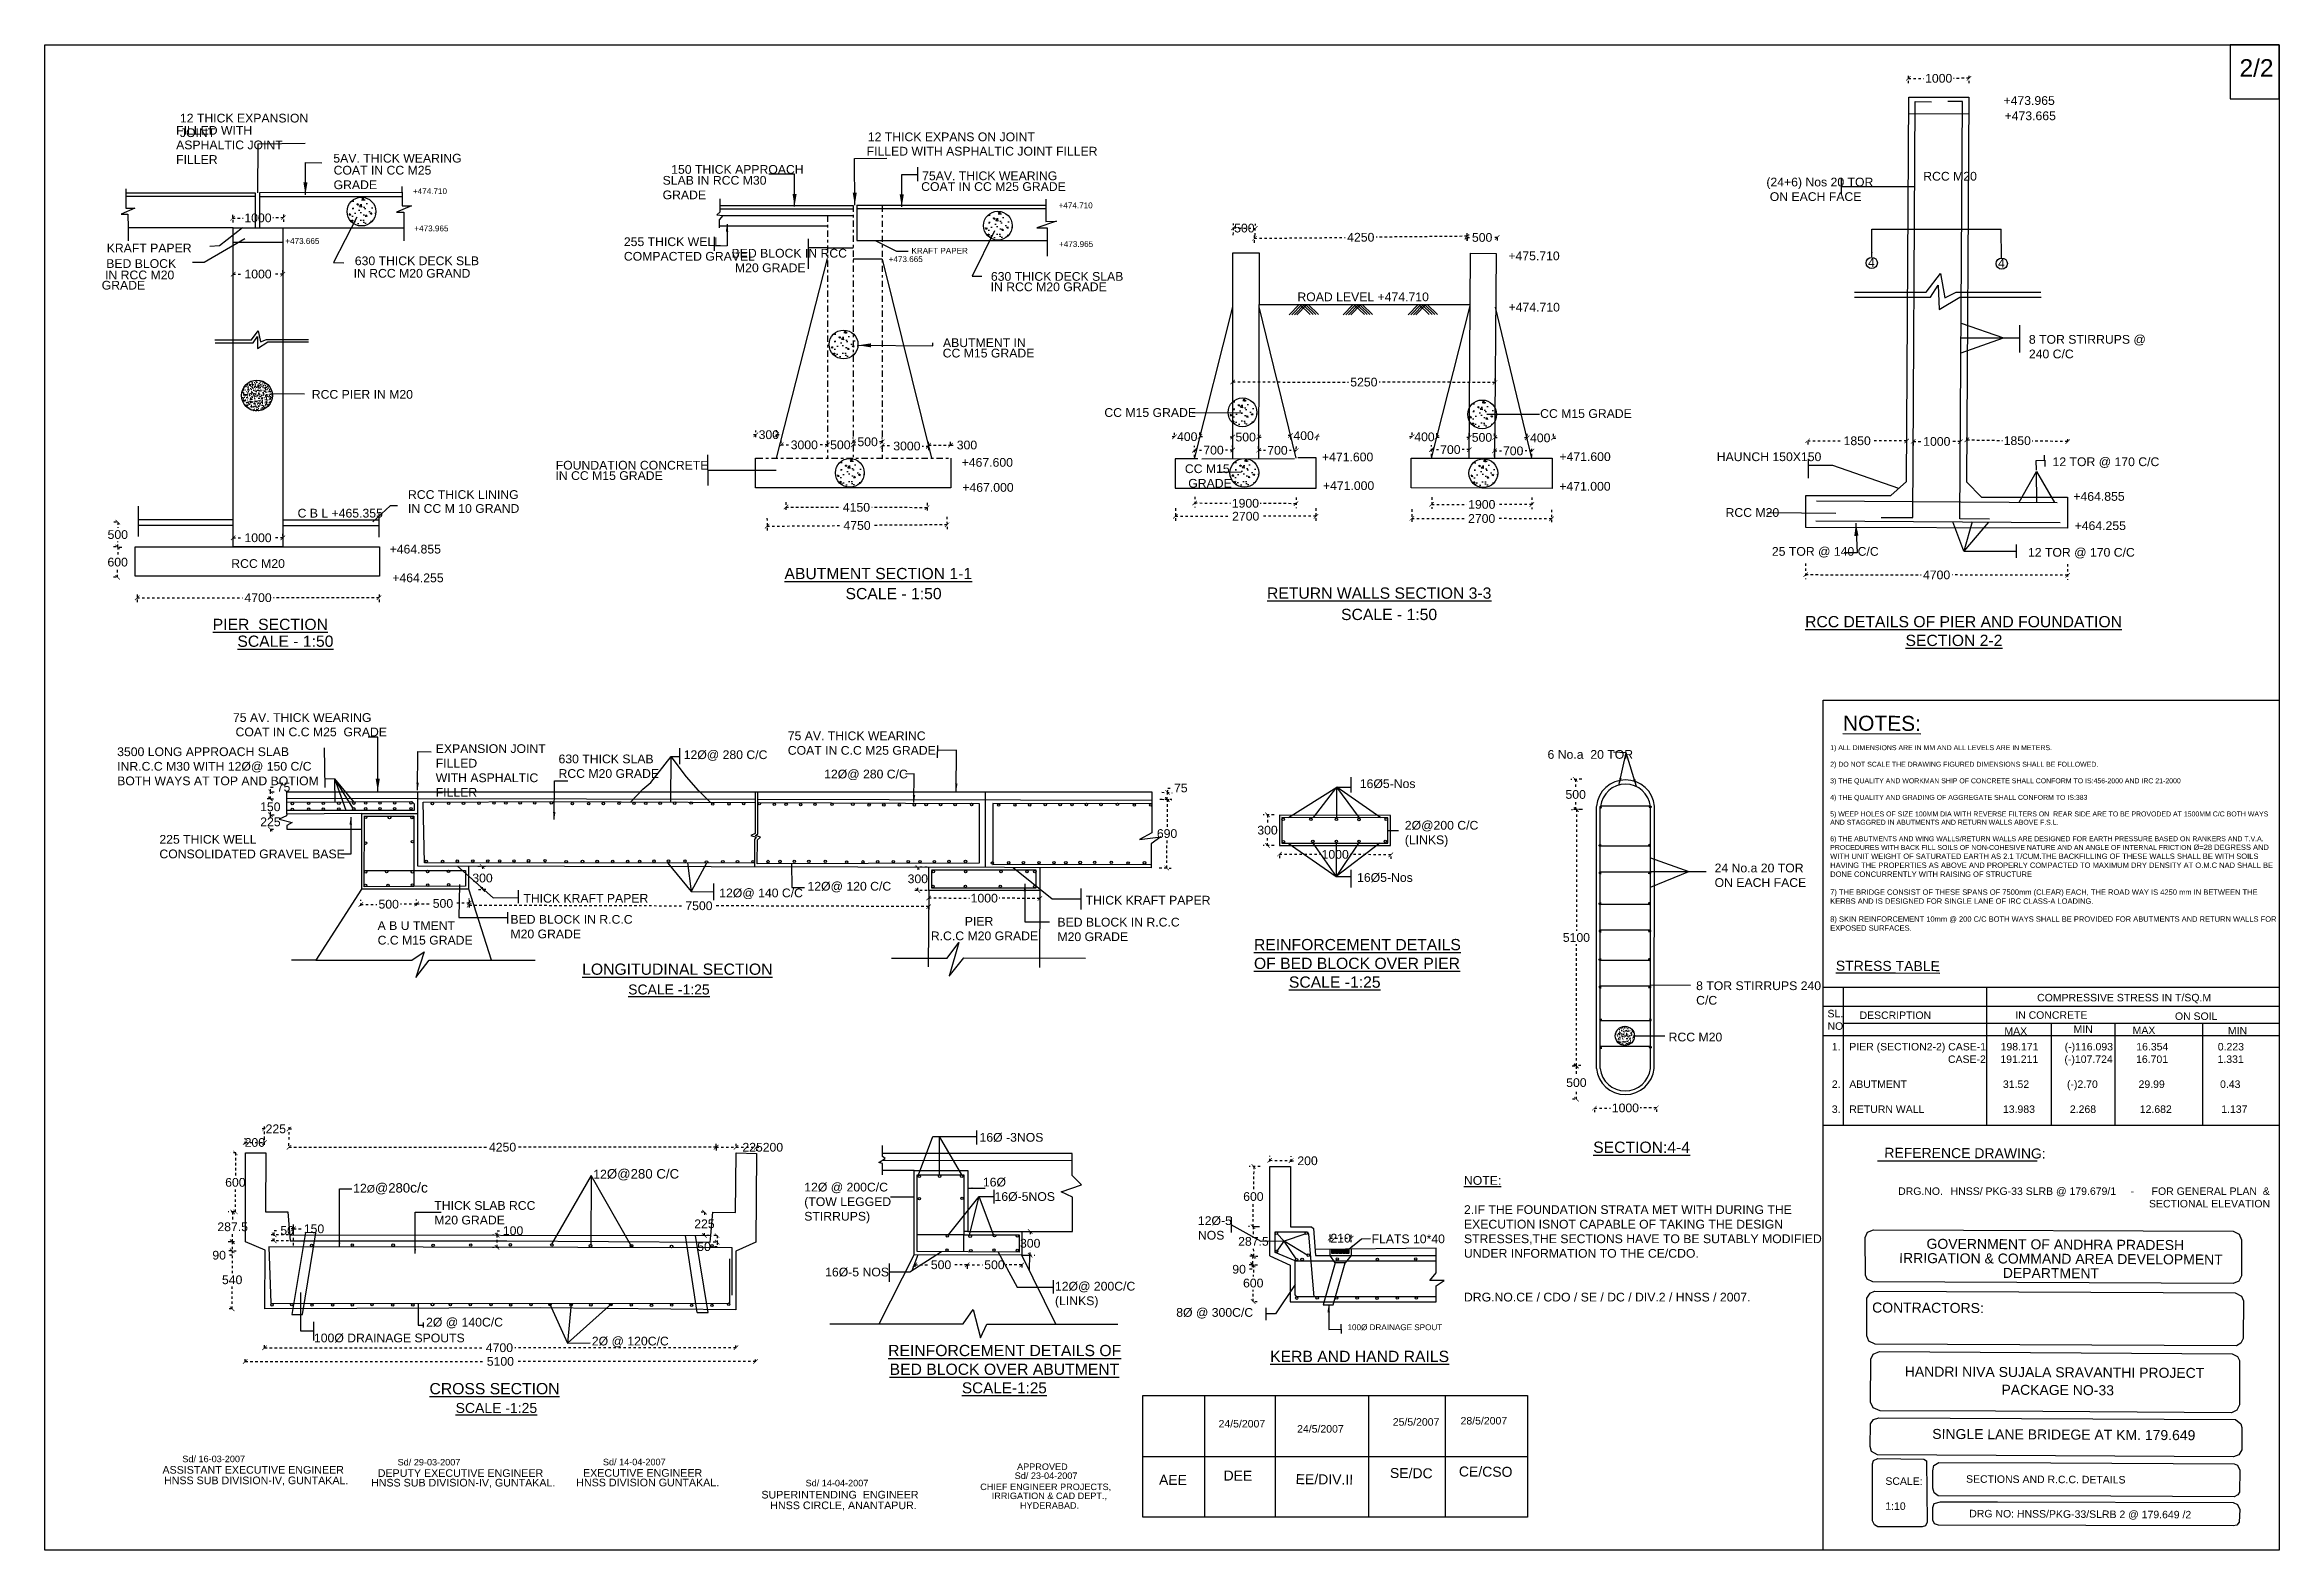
# Model space of a CAD drawing. Header units: inches. Extents: x 19489.8 to 19579.2, y 19557.9 to 19618.1.
import ezdxf

# ---------------------------------------------------------------- set-up
doc = ezdxf.new("R2010")
doc.units = ezdxf.units.IN
doc.header["$MEASUREMENT"] = 0
doc.linetypes.add('DASHDOT', pattern=[1, 0.5, -0.25, 0, -0.25])
for name, color, linetype in [('DIMENSION', 255, 'Continuous'), ('DRAWING', 7, 'Continuous'), ('TEXT', 255, 'Continuous')]:
    doc.layers.add(name, color=color, linetype=linetype)
doc.styles.get("Standard").update_dxf_attribs({"font": 'arial.ttf'})
doc.styles.add('TIMES NEW ROMAN', font='times.ttf')
doc.dimstyles.new('dig', dxfattribs={"dimtxt": 0.1875, "dimasz": 0.18, "dimexe": 0.18, "dimexo": 0.0625, "dimgap": 0.09, "dimtad": 0, "dimtih": 1, "dimtoh": 1, "dimdec": 4, "dimzin": 0, "dimdsep": 46, "dimtxsty": 'Standard', "dimblk": 'ARCHTICK', "dimcen": 0.09, "dimadec": 0, "dimazin": 0, "dimtfac": 1, "dimtdec": 4, "dimtofl": 0, "dimtmove": 0, "dimatfit": 3, "dimldrblk": 'ARCHTICK', "dimfxl": 1, "dimtolj": 1, "dimtzin": 0, "dimarcsym": 0})
doc.dimstyles.new('ISO-25', dxfattribs={"dimtxt": 0.636364, "dimasz": 1, "dimexe": 1.25, "dimexo": 0.625, "dimtad": 0, "dimtih": 1, "dimtoh": 1, "dimlfac": 100, "dimtxsty": 'TIMES NEW ROMAN', "dimcen": 2.5, "dimadec": 0, "dimazin": 0, "dimtfac": 1, "dimtmove": 0, "dimatfit": 3, "dimfxl": 1, "dimarcsym": 0})
doc.dimstyles.get("Standard").update_dxf_attribs({"dimtxt": 0.18, "dimasz": 0.18, "dimexe": 0.18, "dimexo": 0.0625, "dimgap": 0.09, "dimtad": 0, "dimtih": 1, "dimtoh": 1, "dimdec": 4, "dimzin": 0, "dimdsep": 46, "dimtxsty": 'Standard', "dimcen": 0.09, "dimadec": 0, "dimazin": 0, "dimtfac": 1, "dimtdec": 4, "dimtofl": 0, "dimtmove": 0, "dimatfit": 3, "dimfxl": 1, "dimtolj": 1, "dimtzin": 0, "dimarcsym": 0})

msp = doc.modelspace()

# ---------------------------------------------------------------- texts
at = {"layer": 'DRAWING'}
for s, height, p in [('ASSISTANT EXECUTIVE ENGINEER', 0.3056801, (19494.47739, 19560.94586)), ('Sd/ 16-03-2007', 0.2606735, (19495.27196, 19561.40541)), ('DEPUTY EXECUTIVE ENGINEER', 0.3056801, (19503.0915, 19560.81571)), ('Sd/ 29-03-2007', 0.2606735, (19503.88607, 19561.27526)), ('EXECUTIVE ENGINEER', 0.3056801, (19511.3042, 19560.8225)), ('Sd/ 14-04-2007', 0.2606735, (19512.09877, 19561.28206)), ('Sd/ 23-04-2007', 0.2606735, (19528.57411, 19560.73373)), (' APPROVED', 0.260673, (19528.56936, 19561.09458)), ('HNSS SUB DIVISION-IV, GUNTAKAL.', 0.3056801, (19494.53861, 19560.52466)), ('HNSS SUB DIVISION-IV, GUNTAKAL.', 0.3056801, (19502.82082, 19560.43277)), ('HNSS DIVISION GUNTAKAL.', 0.3056801, (19511.03351, 19560.43956)), ('SUPERINTENDING  ENGINEER', 0.3056801, (19518.44093, 19559.95267)), ('Sd/ 14-04-2007', 0.2606735, (19520.20843, 19560.43998)), ('CHIEF ENGINEER PROJECTS,', 0.2606735, (19527.19445, 19560.28891)), ('IRRIGATION & CAD DEPT.,', 0.2606735, (19527.65559, 19559.92889)), ('HNSS CIRCLE, ANANTAPUR.', 0.3056801, (19518.7957, 19559.52634)), ('HYDERABAD.', 0.260673, (19528.78542, 19559.54183))]:
    msp.add_text(s, height=height, dxfattribs=at).set_placement(p)
at = {"layer": 'DRAWING', "attachment_point": 1}
for s, insert, char_height, width, rotation in [('{\\LNOTES:}', (19561.71424, 19591.28119), 0.6, 3.0530668, 359.7147528), ('{\\LSTRESS TABLE}', (19561.42926, 19581.47362), 0.4, 12.6320212, 359.7147528), ('REFERENCE DRAWING:', (19563.37019, 19573.98781), 0.4, 12.6320212, 359.7147528), ('GOVERNMENT OF ANDHRA PRADESH', (19565.05707, 19570.34494), 0.4, 12.6320212, 359.7147528), ('IRRIGATION & COMMAND AREA DEVELOPMENT', (19563.96417, 19569.77636), 0.4, 13.8981647, 359.7147528), ('DEPARTMENT', (19568.10919, 19569.18026), 0.4, 13.8981647, 359.7147528), ('CONTRACTORS:', (19562.8807, 19567.79512), 0.4, 13.8981647, 359.7147528), ('HANDRI NIVA SUJALA SRAVANTHI PROJECT', (19564.18688, 19565.23501), 0.4, 13.8981647, 359.7147528), ('PACKAGE NO-33', (19568.05505, 19564.50532), 0.4, 13.8981647, 359.7147528), ('SINGLE LANE BRIDEGE AT KM. 179.649', (19565.28656, 19562.73711), 0.4, 13.8981647, 359.7147528), ('DEE', (19536.93303, 19561.0714), 0.4, 15.3055813, 359.5231541), ('SE/DC', (19543.59016, 19561.17313), 0.4, 15.3055813, 359.5231541), ('CE/CSO', (19546.34961, 19561.23488), 0.4, 15.3055813, 359.5231541), ('AEE', (19534.35141, 19560.90202), 0.4, 15.3055813, 359.5231541), ('EE/DIV.II', (19539.8189, 19560.92774), 0.4, 15.3055813, 359.5231541), ('SCALE: :\\P\\P1:10', (19563.41123, 19560.80017), 0.3, 13.8981647, 359.7147528), ('SECTIONS AND R.C.C. DETAILS', (19566.63809, 19560.88399), 0.3, 13.8981647, 359.7147528), ('DRG NO: HNSS/PKG-33/SLRB 2 @ 179.649 /2', (19566.767, 19559.4999), 0.3, 13.8981647, 359.7147528)]:
    msp.add_mtext(s, dxfattribs=dict(at, insert=insert, char_height=char_height, width=width, rotation=rotation))
for s, insert, char_height, width in [('1) ALL DIMENSIONS ARE IN MM AND ALL LEVELS ARE IN METERS.\\P\\P2) DO NOT SCALE THE DRAWING FIGURED DIMENSIONS SHALL BE FOLLOWED.\\P\\P3) THE QUALITY AND WORKMAN SHIP OF CONCRETE SHALL CONFORM TO IS:456-2000 AND IRC 21-2000\\P\\P4) THE QUALITY AND GRADING OF AGGREGATE SHALL CONFORM TO IS:383\\P\\P5) WEEP HOLES OF SIZE 100MM DIA WITH REVERSE FILTERS ON  REAR SIDE ARE TO BE PROVODED AT 1500MM C/C BOTH WAYS AND STAGGRED IN ABUTMENTS AND RETURN WALLS ABOVE F.S.L.\\P\\P6) THE ABUTMENTS AND WING WALLS/RETURN WALLS ARE DESIGNED FOR EARTH PRESSURE BASED ON RANKERS AND T.V.A. PROCEDURES WITH BACK FILL SOILS OF NON-COHESIVE NATURE AND AN ANGLE OF INTERNAL FRICTION {\\H1.0833x;Ø=28 DEGRESS AND WITH UNIT WEIGHT OF SATURATED EARTH AS 2.1 T/CUM.THE BACKFILLING OF THESE WALLS SHALL BE WITH SOILS HAVING THE PROPERTIES AS ABOVE AND PROPERLY COMPACTED TO MAXIMUM DRY DENSITY AT O.M.C NAD SHALL BE DONE CONCURRENTLY WITH RAISING OF STRUCTURE\\P\\P7) THE BRIDGE CONSIST OF THESE SPANS OF 7500mm (CLEAR) EACH, THE ROAD WAY IS 4250 mm IN BETWEEN THE KERBS AND IS DESIGNED FOR SINGLE LANE OF IRC CLASS-A LOADING.\\P\\P8) SKIN REINFORCEMENT 10mm @ 200 C/C BOTH WAYS SHALL BE PROVIDED FOR ABUTMENTS AND RETURN WALLS FOR EXPOSED SURFACES.}', (19561.20178, 19590.09604), 0.19880555, 17.857827), ('COMPRESSIVE STRESS IN T/SQ.M', (19569.48075, 19580.14584), 0.3, 6.9345143), ('SL.\\PNO', (19561.0939, 19579.50666), 0.3, 1.6881978), ('DESCRIPTION', (19562.37697, 19579.44048), 0.3, 2.7433368), ('IN CONCRETE', (19568.60573, 19579.44815), 0.3, 2.867734), ('MIN', (19570.93823, 19578.88217), 0.3, 0.9087299), ('ON SOIL', (19574.99588, 19579.40186), 0.3, 1.6881978), ('1.   PIER (SECTION2-2) CASE-1     198.171         (-)116.093        16.354                 0.223\\P^I^I^I         CASE-2     191.211         (-)107.724        16.701                 1.331\\P\\P2.   ABUTMENT                                 31.52             (-)2.70              29.99                   0.43\\P\\P3.   RETURN WALL                           13.983            2.268               12.682                 1.137', (19561.26788, 19578.18172), 0.3, 17.8147899), ('MAX', (19568.17236, 19578.80299), 0.3, 0.9087299), ('MAX', (19573.30245, 19578.83755), 0.3, 0.9087299), ('MIN', (19577.11597, 19578.82041), 0.3, 0.9087299), ('24/5/2007', (19536.73182, 19563.09458), 0.3, 2.2114644), ('24/5/2007', (19539.87429, 19562.8889), 0.3, 2.2114644), ('25/5/2007', (19543.70091, 19563.16592), 0.3, 2.2114644), ('28/5/2007', (19546.41373, 19563.21433), 0.3, 2.2114644)]:
    msp.add_mtext(s, dxfattribs=dict(at, insert=insert, char_height=char_height, width=width))
at = {"layer": 'DRAWING', "insert": (19561.4801, 19572.40024), "char_height": 0.3, "attachment_point": 1}
msp.add_mtext_dynamic_manual_height_columns('\\pi1.24055,l1.2,t4.54055;DRG.NO.^IHNSS/ PKG-33 SLRB @ 179.679/1     -      FOR GENERAL PLAN  & \\P\\pi11.27664,t12.47664;SECTIONAL ELEVATION', width=17.2676317, gutter_width=1, heights=[0], dxfattribs=at)
at = {"layer": 'TEXT', "attachment_point": 1}
for s, insert, char_height, width in [('2/2', (19577.57934, 19617.547), 0.7, 0.4369766), ('+473.965', (19568.13616, 19616.06665), 0.35, 5.1765234), ('FILLED WITH ASPHALTIC JOINT FILLER', (19495.02461, 19614.87392), 0.35, 5.1765234), ('12 THICK EXPANSION JOINT', (19495.17656, 19615.3638), 0.35, 5.1765234), ('+473.665', (19568.17946, 19615.45606), 0.35, 5.1765234), ('5AV. THICK WEARING', (19501.31375, 19613.75899), 0.35, 5.1765234), ('FILLED WITH ASPHALTIC JOINT FILLER', (19522.65105, 19614.03985), 0.35, 9.0536419), ('12 THICK EXPANS ON JOINT ', (19522.69831, 19614.61386), 0.35, 9.7554469), ('COAT IN CC M25 GRADE', (19501.32398, 19613.27968), 0.35, 5.1765234), ('SLAB IN RCC M30 GRADE', (19514.48748, 19612.87431), 0.35, 5.1765234), ('150 THICK APPROACH ', (19514.83242, 19613.31095), 0.35, 7.4413671), ('75AV. THICK WEARING ', (19524.87169, 19613.05442), 0.35, 9.4354143), ('RCC M20', (19564.9245, 19613.03724), 0.35, 5.1765234), ('+474.710', (19504.4978, 19612.3816), 0.232639, 5.1765234), ('COAT IN CC M25 GRADE ', (19524.83361, 19612.62373), 0.35, 8.8938213), ('(24+6) Nos 20 TOR\\P ON EACH FACE', (19558.64855, 19612.80538), 0.35, 5.1765234), ('+474.710', (19530.32947, 19611.81222), 0.232639, 5.1765234), ('KRAFT PAPER', (19492.24686, 19610.16422), 0.35, 5.1765234), ('+473.665', (19499.39273, 19610.38663), 0.232639, 5.1765234), ('+473.965', (19504.55578, 19610.89049), 0.232639, 5.1765234), ('255 THICK WELL \\PCOMPACTED GRAVEL', (19512.93765, 19610.41723), 0.35, 5.1765234), ('+473.965', (19530.34858, 19610.26436), 0.232639, 5.1765234), ('BED BLOCK', (19492.22759, 19609.54414), 0.35, 5.1765234), ('630 THICK DECK SLB', (19502.17265, 19609.65381), 0.35, 5.1765234), ('BED BLOCK IN RCC\\P M20 GRADE ', (19517.24795, 19609.95758), 0.35, 5.1765234), ('+473.665', (19523.532, 19609.66016), 0.232639, 5.1765234), ('KRAFT PAPER', (19524.44445, 19609.99761), 0.2326387, 5.1765234), ('+475.710', (19548.32649, 19609.85172), 0.35, 5.1765234), ('4', (19562.71515, 19609.58425), 0.35, 0.1673634), ('4', (19567.91794, 19609.55713), 0.35, 0.1673634), ('GRADE', (19492.04673, 19608.67698), 0.35, 5.1765234), ('IN RCC M20', (19492.17994, 19609.08735), 0.35, 5.1765234), ('IN RCC M20 GRAND ', (19502.12385, 19609.1529), 0.35, 5.1765234), ('630 THICK DECK SLAB ', (19527.62267, 19609.02904), 0.35, 7.6698425), ('IN RCC M20 GRADE  ', (19527.612, 19608.61349), 0.35, 5.1765234), ('ROAD LEVEL +474.710', (19539.88602, 19608.21053), 0.35, 6.1083971), ('+474.710', (19548.33549, 19607.80016), 0.35, 5.1765234), ('ABUTMENT IN ', (19525.70441, 19606.3766), 0.35, 5.1765234), ('CC M15 GRADE  ', (19525.69374, 19605.96106), 0.35, 5.1765234), ('8 TOR STIRRUPS @ 240 C/C', (19569.15172, 19606.50975), 0.35, 5.1765234), ('RCC PIER IN M20', (19500.45234, 19604.30911), 0.35, 5.1765234), ('CC M15 GRADE', (19532.16189, 19603.58229), 0.35, 5.1765234), ('CC M15 GRADE', (19549.59652, 19603.54138), 0.35, 5.1765234), ('FOUNDATION CONCRETE', (19510.21046, 19601.47429), 0.35, 6.9742148), ('+467.600', (19526.4525, 19601.58802), 0.35, 5.1765234), ('CC M15\\P GRADE', (19535.38319, 19601.33382), 0.35, 5.1765234), ('+471.600', (19540.86811, 19601.80447), 0.35, 5.1765234), ('+471.600', (19550.36935, 19601.81703), 0.35, 5.1765234), ('HAUNCH 150X150', (19556.6633, 19601.81319), 0.35, 5.1765234), ('12 TOR @ 170 C/C', (19570.09789, 19601.61292), 0.35, 5.1765234), ('IN CC M15 GRADE ', (19510.19979, 19601.05875), 0.35, 5.1765234), ('+467.000', (19526.47975, 19600.58639), 0.35, 5.1765234), ('+471.000', (19540.90708, 19600.65692), 0.35, 5.1765234), ('+471.000', (19550.365, 19600.63113), 0.35, 5.1765234), ('C B L +465.355', (19499.88391, 19599.55557), 0.35, 5.1765234), ('RCC THICK LINING', (19504.30121, 19600.29958), 0.35, 5.1765234), ('IN CC M 10 GRAND', (19504.30121, 19599.74329), 0.35, 5.1765234), ('RCC M20', (19557.01555, 19599.58206), 0.35, 5.1765234), ('+464.855', (19570.93039, 19600.22546), 0.35, 5.1765234), ('+464.255', (19570.98196, 19599.05566), 0.35, 5.1765234), ('+464.855', (19503.56642, 19598.11643), 0.35, 5.1765234), ('25 TOR @ 140 C/C', (19558.8695, 19598.02518), 0.35, 5.1765234), ('12 TOR @ 170 C/C ', (19569.11627, 19597.98762), 0.35, 5.1765234), ('RCC M20', (19497.23046, 19597.53937), 0.35, 5.1765234), ('+464.255', (19503.6735, 19596.96691), 0.35, 5.1765234), ('{\\LABUTMENT SECTION 1-1 }', (19519.36229, 19597.18973), 0.45, 8.9150068), ('SCALE - 1:50', (19521.80684, 19596.38707), 0.45, 5.1765234), ('{\\LRETURN WALLS SECTION 3-3 }', (19538.67038, 19596.40704), 0.45, 10.4858248), ('{\\LPIER  SECTION}', (19496.48839, 19595.15553), 0.45, 5.1765234), ('SCALE - 1:50', (19541.6328, 19595.55328), 0.45, 5.1765234), ('{\\LRCC DETAILS OF PIER AND FOUNDATION \\P}                       {\\LSECTION 2-2} ', (19560.19863, 19595.26466), 0.45, 14.7738263), ('{\\LSCALE - 1:50}', (19497.47468, 19594.48201), 0.45, 5.1765234), ('75 AV. THICK WEARING ', (19497.29716, 19591.3771), 0.35, 7.5821727), ('COAT IN C.C M25  GRADE', (19497.40148, 19590.80179), 0.35, 7.033516), ('75 AV. THICK WEARINC\\PCOAT IN C.C M25 GRADE ', (19519.49596, 19590.64696), 0.35, 8.702968), ('3500 LONG APPROACH SLAB INR.C.C M30 WITH 12%%C@ 150 C/C\\PBOTH WAYS AT TOP AND BOTIOM^J\\P ', (19492.6653, 19590.00974), 0.35, 8.0461551), ('EXPANSION JOINT FILLED \\PWITH ASPHALTIC FILLER', (19505.41135, 19590.13373), 0.35, 5.1765234), ('630 THICK SLAB\\PRCC M20 GRADE', (19510.32353, 19589.72108), 0.35, 5.1765234), ('12%%C@ 280 C/C ', (19515.33221, 19589.89042), 0.35, 5.1765234), ('6 No.a  20 TOR', (19549.89306, 19589.90219), 0.35, 5.1765234), ('12%%C@ 280 C/C ', (19520.94978, 19589.11654), 0.35, 5.1765234), ('16%%C5-Nos', (19542.38166, 19588.73099), 0.35, 5.1765234), ('2%%C@200 C/C\\P(LINKS)', (19544.18334, 19587.06616), 0.35, 5.1765234), ('225 THICK WELL CONSOLIDATED GRAVEL BASE', (19494.35507, 19586.50349), 0.35, 7.7437823), ('24 No.a 20 TOR\\PON EACH FACE', (19556.57731, 19585.35808), 0.35, 5.1765234), ('12%%C@ 140 C/C ', (19516.75312, 19584.35933), 0.35, 5.1765234), ('12%%C@ 120 C/C ', (19520.28434, 19584.62737), 0.35, 5.1765234), ('16%%C5-Nos', (19542.27335, 19584.97579), 0.35, 5.1765234), ('THICK KRAFT PAPER ', (19508.91703, 19584.14616), 0.35, 5.1765234), ('THICK KRAFT PAPER ', (19531.41039, 19584.06818), 0.35, 5.1765234), ('A B U TMENT  \\PC.C M15 GRADE', (19503.08508, 19583.05207), 0.35, 5.1765234), ('BED BLOCK IN R.C.C M20 GRADE ', (19508.39815, 19583.30144), 0.35, 5.1765234), ('          PIER\\PR.C.C M20 GRADE ', (19525.21984, 19583.22444), 0.35, 5.1765234), ('BED BLOCK IN R.C.C M20 GRADE ', (19530.28501, 19583.19038), 0.35, 5.1765234), ('{\\LREINFORCEMENT DETAILS \\POF BED BLOCK OVER PIER\\P}        {\\LSCALE -1:25}', (19538.1479, 19582.3421), 0.45, 9.9613561), ('{\\LLONGITUDINAL SECTION}', (19511.26908, 19581.35841), 0.45, 11.3328227), ('{\\LSCALE -1:25}', (19513.11012, 19580.52034), 0.4, 11.2432954), ('8 TOR STIRRUPS 240 C/C', (19555.83893, 19580.6462), 0.35, 5.1765234), ('RCC M20', (19554.7378, 19578.59279), 0.35, 5.1765234), ('16Ø -3NOS', (19527.16823, 19574.579), 0.35, 2.5322858), ('{\\LSECTION:4-4}', (19551.71966, 19574.2331), 0.45, 5.1765234), ('12{\\H0.85714x;Ø\\H1.25x;@280\\H1.0667x;c/c}', (19502.1094, 19572.59491), 0.35, 5.1765234), ('12{\\H1.0833x;Ø@280 C/C}', (19511.71379, 19573.13392), 0.35, 4.0432865), ('16Ø ', (19527.30326, 19572.78824), 0.35, 2.5322858), ('{\\LNOTE:\\P\\P}2.IF THE FOUNDATION STRATA MET WITH DURING THE EXECUTION ISNOT CAPABLE OF TAKING THE DESIGN STRESSES,THE SECTIONS HAVE TO BE SUTABLY MODIFIED UNDER INFORMATION TO THE CE/CDO.\\P\\P\\PDRG.NO.CE / CDO / SE / DC / DIV.2 / HNSS / 2007.', (19546.54894, 19572.85419), 0.35, 14.8177355), ('THICK SLAB RCC M20 GRADE', (19505.35257, 19571.85274), 0.35, 4.0432865), ('12Ø @ 200C/C\\P(TOW LEGGED\\PSTIRRUPS)', (19520.15551, 19572.58784), 0.35, 3.8289146), ('16Ø-5NOS', (19527.76778, 19572.21015), 0.35, 2.5322858), ('12Ø-5 NOS', (19535.90407, 19571.24525), 0.35, 1.3271849), ('FLATS 10*40', (19542.85285, 19570.51692), 0.35, 2.9154714), ('16Ø-5 NOS', (19520.99122, 19569.18978), 0.35, 2.5322858), ('12Ø@ 200C/C (LINKS)', (19530.18577, 19568.62275), 0.35, 3.3558985), ('8Ø @ 300C/C', (19535.03814, 19567.57266), 0.35, 3.5040803), ('100Ø DRAINAGE SPOUTS', (19500.53851, 19566.55237), 0.35, 6.0505321), ('2Ø @ 140C/C', (19505.02517, 19567.18275), 0.35, 3.0622995), ('2Ø @ 120C/C', (19511.65648, 19566.42649), 0.35, 3.0622995), ('100%%C DRAINAGE SPOUT', (19541.88908, 19566.92104), 0.2326387, 5.1765234), ('\\pi0.61921;{\\LREINFORCEMENT DETAILS OF \\P\\pi0.67876;BED BLOCK OVER ABUTMENT\\P\\pi3.57021,t8.97021;\\H0.97222x;SCALE-1:25}', (19522.89178, 19566.09927), 0.45, 10.4858248), ('\\pi1.70169,t7.10169;{\\LKERB AND HAND RAILS}', (19537.09212, 19565.86369), 0.45, 10.4858248), ('{\\LCROSS SECTION}', (19505.16096, 19564.57366), 0.45, 10.4858248), ('{\\LSCALE -1:25}', (19506.20775, 19563.7755), 0.4, 11.2432954)]:
    msp.add_mtext(s, dxfattribs=dict(at, insert=insert, char_height=char_height, width=width))

# ---------------------------------------------------------------- blocks, each defined once
blk = doc.blocks.new('_ArchTick')
at = {"color": 0, "linetype": 'ByBlock', "const_width": 0.15}
blk.add_lwpolyline([(-0.5, -0.5), (0.5, 0.5)], dxfattribs=at)
blk = doc.blocks.new('*D2')
at = {"layer": 'Defpoints', "color": 0, "linetype": 'DASHDOT', "ltscale": 0.02, "transparency": 16777216}
for p in [(19497.285, 19611.38), (19499.315, 19611.398), (19499.317, 19611.203)]:
    blk.add_point(p, dxfattribs=at)
at = {"layer": 'DIMENSION', "color": 0, "linetype": 'DASHDOT', "lineweight": -2, "ltscale": 0.02, "transparency": 16777216}
for p, q in [((19497.285, 19611.317), (19497.288, 19611.005)), ((19497.286, 19611.185), (19497.702, 19611.188)), ((19499.317, 19611.203), (19498.893, 19611.199)), ((19499.315, 19611.335), (19499.318, 19611.023))]:
    blk.add_line(p, q, dxfattribs=at)
at = {"layer": 'DIMENSION', "color": 0, "linetype": 'DASHDOT', "lineweight": -2, "ltscale": 0.02, "transparency": 16777216, "xscale": 0.18, "yscale": 0.18, "zscale": 0.18}
for p, rotation in [((19497.286, 19611.185), 180.5143040984919), ((19499.317, 19611.203), 0.5143040984919082)]:
    blk.add_blockref('_ArchTick', p, dxfattribs=dict(at, rotation=rotation))
at = {"layer": 'DIMENSION', "color": 0, "linetype": 'DASHDOT', "ltscale": 0.02, "transparency": 16777216, "insert": (19498.298, 19611.194), "char_height": 0.35, "attachment_point": 5}
blk.add_mtext('\\A1;1000', dxfattribs=at)
blk = doc.blocks.new('*D3')
at = {"layer": 'Defpoints', "color": 0, "linetype": 'DASHDOT', "ltscale": 0.02, "transparency": 16777216}
for p in [(19497.306, 19608.947), (19499.297, 19608.947), (19499.297, 19608.947)]:
    blk.add_point(p, dxfattribs=at)
at = {"layer": 'DIMENSION', "color": 0, "linetype": 'DASHDOT', "lineweight": -2, "ltscale": 0.02, "transparency": 16777216}
for p, q in [((19497.306, 19609.01), (19497.306, 19609.127)), ((19497.306, 19608.947), (19497.706, 19608.947)), ((19499.297, 19608.947), (19498.897, 19608.947)), ((19499.297, 19609.01), (19499.297, 19609.127))]:
    blk.add_line(p, q, dxfattribs=at)
at = {"layer": 'DIMENSION', "color": 0, "linetype": 'DASHDOT', "lineweight": -2, "ltscale": 0.02, "transparency": 16777216, "xscale": 0.18, "yscale": 0.18, "zscale": 0.18, "rotation": 180}
blk.add_blockref('_ArchTick', (19497.306, 19608.947), dxfattribs=at)
at = {"layer": 'DIMENSION', "color": 0, "linetype": 'DASHDOT', "lineweight": -2, "ltscale": 0.02, "transparency": 16777216, "xscale": 0.18, "yscale": 0.18, "zscale": 0.18}
blk.add_blockref('_ArchTick', (19499.297, 19608.947), dxfattribs=at)
at = {"layer": 'DIMENSION', "color": 0, "linetype": 'DASHDOT', "ltscale": 0.02, "transparency": 16777216, "insert": (19498.301, 19608.947), "char_height": 0.35, "attachment_point": 5}
blk.add_mtext('\\A1;1000', dxfattribs=at)
blk = doc.blocks.new('*D4')
at = {"layer": 'Defpoints', "color": 0, "linetype": 'DASHDOT', "ltscale": 0.02, "transparency": 16777216}
for p in [(19493.464, 19596.183), (19503.143, 19596.184), (19503.143, 19595.997)]:
    blk.add_point(p, dxfattribs=at)
at = {"layer": 'DIMENSION', "color": 0, "linetype": 'DASHDOT', "lineweight": -2, "ltscale": 0.02, "transparency": 16777216}
for p, q in [((19493.464, 19596.121), (19493.464, 19595.817)), ((19493.464, 19595.997), (19497.684, 19595.997)), ((19503.143, 19595.997), (19498.922, 19595.997)), ((19503.143, 19596.121), (19503.143, 19595.817))]:
    blk.add_line(p, q, dxfattribs=at)
at = {"layer": 'DIMENSION', "color": 0, "linetype": 'DASHDOT', "lineweight": -2, "ltscale": 0.02, "transparency": 16777216, "xscale": 0.18, "yscale": 0.18, "zscale": 0.18}
for p, rotation in [((19493.464, 19595.997), 180.002858016084), ((19503.143, 19595.997), 0.002858016083966458)]:
    blk.add_blockref('_ArchTick', p, dxfattribs=dict(at, rotation=rotation))
at = {"layer": 'DIMENSION', "color": 0, "linetype": 'DASHDOT', "ltscale": 0.02, "transparency": 16777216, "insert": (19498.303, 19595.997), "char_height": 0.35, "attachment_point": 5}
blk.add_mtext('\\A1;4700', dxfattribs=at)
blk = doc.blocks.new('*D5')
at = {"layer": 'Defpoints', "color": 0, "linetype": 'DASHDOT', "ltscale": 0.02, "transparency": 16777216}
for p in [(19518.222, 19602.355), (19519.045, 19602.522), (19519.047, 19602.362)]:
    blk.add_point(p, dxfattribs=at)
at = {"layer": 'DIMENSION', "color": 0, "linetype": 'DASHDOT', "lineweight": -2, "ltscale": 0.02, "transparency": 16777216}
for p, q in [((19518.221, 19602.515), (19518.041, 19602.513)), ((19518.222, 19602.417), (19518.219, 19602.695)), ((19519.046, 19602.424), (19519.044, 19602.702)), ((19519.045, 19602.522), (19519.225, 19602.523))]:
    blk.add_line(p, q, dxfattribs=at)
at = {"layer": 'DIMENSION', "color": 0, "linetype": 'DASHDOT', "lineweight": -2, "ltscale": 0.02, "transparency": 16777216, "xscale": 0.18, "yscale": 0.18, "zscale": 0.18}
for p, rotation in [((19518.221, 19602.515), 0.484881330919178), ((19519.045, 19602.522), 180.4848813309192)]:
    blk.add_blockref('_ArchTick', p, dxfattribs=dict(at, rotation=rotation))
at = {"layer": 'DIMENSION', "color": 0, "linetype": 'DASHDOT', "ltscale": 0.02, "transparency": 16777216, "insert": (19518.738, 19602.519), "char_height": 0.35, "attachment_point": 5}
blk.add_mtext('\\A1;300', dxfattribs=at)
blk = doc.blocks.new('*D6')
at = {"layer": 'Defpoints', "color": 0, "linetype": 'DASHDOT', "ltscale": 0.02, "transparency": 16777216}
for p in [(19519.422, 19599.881), (19525.067, 19599.597), (19525.068, 19599.852)]:
    blk.add_point(p, dxfattribs=at)
at = {"layer": 'DIMENSION', "color": 0, "linetype": 'DASHDOT', "lineweight": -2, "ltscale": 0.02, "transparency": 16777216}
for p, q in [((19519.422, 19599.819), (19519.42, 19599.447)), ((19519.421, 19599.627), (19521.625, 19599.615)), ((19525.067, 19599.597), (19522.863, 19599.609)), ((19525.068, 19599.789), (19525.066, 19599.417))]:
    blk.add_line(p, q, dxfattribs=at)
at = {"layer": 'DIMENSION', "color": 0, "linetype": 'DASHDOT', "lineweight": -2, "ltscale": 0.02, "transparency": 16777216, "xscale": 0.18, "yscale": 0.18, "zscale": 0.18}
for p, rotation in [((19519.421, 19599.627), 179.7005066548887), ((19525.067, 19599.597), 359.7005066548887)]:
    blk.add_blockref('_ArchTick', p, dxfattribs=dict(at, rotation=rotation))
at = {"layer": 'DIMENSION', "color": 0, "linetype": 'DASHDOT', "ltscale": 0.02, "transparency": 16777216, "insert": (19522.244, 19599.612), "char_height": 0.35, "attachment_point": 5}
blk.add_mtext('\\A1;4150', dxfattribs=at)
blk = doc.blocks.new('*D7')
at = {"layer": 'Defpoints', "color": 0, "linetype": 'DASHDOT', "ltscale": 0.02, "transparency": 16777216}
for p in [(19518.664, 19599.25), (19525.864, 19599.303), (19525.867, 19598.914)]:
    blk.add_point(p, dxfattribs=at)
at = {"layer": 'DIMENSION', "color": 0, "linetype": 'DASHDOT', "lineweight": -2, "ltscale": 0.02, "transparency": 16777216}
for p, q in [((19518.664, 19599.187), (19518.668, 19598.681)), ((19518.667, 19598.861), (19521.648, 19598.883)), ((19525.867, 19598.914), (19522.886, 19598.892)), ((19525.864, 19599.24), (19525.868, 19598.734))]:
    blk.add_line(p, q, dxfattribs=at)
at = {"layer": 'DIMENSION', "color": 0, "linetype": 'DASHDOT', "lineweight": -2, "ltscale": 0.02, "transparency": 16777216, "xscale": 0.18, "yscale": 0.18, "zscale": 0.18}
for p, rotation in [((19518.667, 19598.861), 180.4224019906994), ((19525.867, 19598.914), 0.4224019906994407)]:
    blk.add_blockref('_ArchTick', p, dxfattribs=dict(at, rotation=rotation))
at = {"layer": 'DIMENSION', "color": 0, "linetype": 'DASHDOT', "ltscale": 0.02, "transparency": 16777216, "insert": (19522.267, 19598.887), "char_height": 0.35, "attachment_point": 5}
blk.add_mtext('\\A1;4750', dxfattribs=at)
blk = doc.blocks.new('*D8')
at = {"layer": 'Defpoints', "color": 0, "linetype": 'DASHDOT', "ltscale": 0.02, "transparency": 16777216}
for p in [(19535.782, 19600.102), (19539.832, 19599.759), (19539.834, 19600.071)]:
    blk.add_point(p, dxfattribs=at)
at = {"layer": 'DIMENSION', "color": 0, "linetype": 'DASHDOT', "lineweight": -2, "ltscale": 0.02, "transparency": 16777216}
for p, q in [((19535.781, 19600.039), (19535.778, 19599.609)), ((19535.779, 19599.789), (19537.21, 19599.778)), ((19539.832, 19599.759), (19538.401, 19599.77)), ((19539.834, 19600.009), (19539.831, 19599.579))]:
    blk.add_line(p, q, dxfattribs=at)
at = {"layer": 'DIMENSION', "color": 0, "linetype": 'DASHDOT', "lineweight": -2, "ltscale": 0.02, "transparency": 16777216, "xscale": 0.18, "yscale": 0.18, "zscale": 0.18}
for p, rotation in [((19535.779, 19599.789), 179.5698001423644), ((19539.832, 19599.759), 359.5698001423644)]:
    blk.add_blockref('_ArchTick', p, dxfattribs=dict(at, rotation=rotation))
at = {"layer": 'DIMENSION', "color": 0, "linetype": 'DASHDOT', "ltscale": 0.02, "transparency": 16777216, "insert": (19537.806, 19599.774), "char_height": 0.35, "attachment_point": 5}
blk.add_mtext('\\A1;1900', dxfattribs=at)
blk = doc.blocks.new('*D9')
at = {"layer": 'Defpoints', "color": 0, "linetype": 'DASHDOT', "ltscale": 0.02, "transparency": 16777216}
for p in [(19535.006, 19599.637), (19540.627, 19599.637), (19540.627, 19599.256)]:
    blk.add_point(p, dxfattribs=at)
at = {"layer": 'DIMENSION', "color": 0, "linetype": 'DASHDOT', "lineweight": -2, "ltscale": 0.02, "transparency": 16777216}
for p, q in [((19535.006, 19599.574), (19535.006, 19599.076)), ((19540.627, 19599.574), (19540.627, 19599.076)), ((19535.006, 19599.256), (19537.202, 19599.256)), ((19540.627, 19599.256), (19538.432, 19599.256))]:
    blk.add_line(p, q, dxfattribs=at)
at = {"layer": 'DIMENSION', "color": 0, "linetype": 'DASHDOT', "lineweight": -2, "ltscale": 0.02, "transparency": 16777216, "xscale": 0.18, "yscale": 0.18, "zscale": 0.18, "rotation": 180}
blk.add_blockref('_ArchTick', (19535.006, 19599.256), dxfattribs=at)
at = {"layer": 'DIMENSION', "color": 0, "linetype": 'DASHDOT', "lineweight": -2, "ltscale": 0.02, "transparency": 16777216, "xscale": 0.18, "yscale": 0.18, "zscale": 0.18}
blk.add_blockref('_ArchTick', (19540.627, 19599.256), dxfattribs=at)
at = {"layer": 'DIMENSION', "color": 0, "linetype": 'DASHDOT', "ltscale": 0.02, "transparency": 16777216, "insert": (19537.817, 19599.256), "char_height": 0.35, "attachment_point": 5}
blk.add_mtext('\\A1;2700', dxfattribs=at)
blk = doc.blocks.new('*D10')
at = {"layer": 'Defpoints', "color": 0, "linetype": 'DASHDOT', "ltscale": 0.02, "transparency": 16777216}
for p in [(19545.259, 19600.077), (19549.267, 19599.726), (19549.268, 19600.071)]:
    blk.add_point(p, dxfattribs=at)
at = {"layer": 'DIMENSION', "color": 0, "linetype": 'DASHDOT', "lineweight": -2, "ltscale": 0.02, "transparency": 16777216}
for p, q in [((19545.258, 19600.015), (19545.258, 19599.553)), ((19545.258, 19599.733), (19546.667, 19599.73)), ((19549.267, 19599.726), (19547.858, 19599.728)), ((19549.268, 19600.008), (19549.267, 19599.546))]:
    blk.add_line(p, q, dxfattribs=at)
at = {"layer": 'DIMENSION', "color": 0, "linetype": 'DASHDOT', "lineweight": -2, "ltscale": 0.02, "transparency": 16777216, "xscale": 0.18, "yscale": 0.18, "zscale": 0.18}
for p, rotation in [((19545.258, 19599.733), 179.9054197288084), ((19549.267, 19599.726), 359.9054197288084)]:
    blk.add_blockref('_ArchTick', p, dxfattribs=dict(at, rotation=rotation))
at = {"layer": 'DIMENSION', "color": 0, "linetype": 'DASHDOT', "ltscale": 0.02, "transparency": 16777216, "insert": (19547.263, 19599.729), "char_height": 0.35, "attachment_point": 5}
blk.add_mtext('\\A1;1900', dxfattribs=at)
blk = doc.blocks.new('*D11')
at = {"layer": 'Defpoints', "color": 0, "linetype": 'DASHDOT', "ltscale": 0.02, "transparency": 16777216}
for p in [(19544.464, 19599.599), (19550.054, 19599.582), (19550.053, 19599.155)]:
    blk.add_point(p, dxfattribs=at)
at = {"layer": 'DIMENSION', "color": 0, "linetype": 'DASHDOT', "lineweight": -2, "ltscale": 0.02, "transparency": 16777216}
for p, q in [((19544.464, 19599.536), (19544.462, 19598.992)), ((19550.054, 19599.519), (19550.053, 19598.975)), ((19544.463, 19599.172), (19546.643, 19599.165)), ((19550.053, 19599.155), (19547.873, 19599.162))]:
    blk.add_line(p, q, dxfattribs=at)
at = {"layer": 'DIMENSION', "color": 0, "linetype": 'DASHDOT', "lineweight": -2, "ltscale": 0.02, "transparency": 16777216, "xscale": 0.18, "yscale": 0.18, "zscale": 0.18}
for p, rotation in [((19544.463, 19599.172), 179.8264369264667), ((19550.053, 19599.155), 359.8264369264667)]:
    blk.add_blockref('_ArchTick', p, dxfattribs=dict(at, rotation=rotation))
at = {"layer": 'DIMENSION', "color": 0, "linetype": 'DASHDOT', "ltscale": 0.02, "transparency": 16777216, "insert": (19547.258, 19599.164), "char_height": 0.35, "attachment_point": 5}
blk.add_mtext('\\A1;2700', dxfattribs=at)
blk = doc.blocks.new('*D12')
at = {"layer": 'Defpoints', "color": 0, "linetype": 'DASHDOT', "ltscale": 0.02, "transparency": 16777216}
for p in [(19537.296, 19604.633), (19547.793, 19604.612), (19547.793, 19604.612)]:
    blk.add_point(p, dxfattribs=at)
at = {"layer": 'DIMENSION', "color": 0, "linetype": 'DASHDOT', "lineweight": -2, "ltscale": 0.02, "transparency": 16777216}
for p, q in [((19537.297, 19604.696), (19537.297, 19604.813)), ((19537.296, 19604.633), (19541.933, 19604.624)), ((19547.793, 19604.612), (19543.157, 19604.622)), ((19547.793, 19604.675), (19547.793, 19604.792))]:
    blk.add_line(p, q, dxfattribs=at)
at = {"layer": 'DIMENSION', "color": 0, "linetype": 'DASHDOT', "lineweight": -2, "ltscale": 0.02, "transparency": 16777216, "xscale": 0.18, "yscale": 0.18, "zscale": 0.18}
for p, rotation in [((19537.296, 19604.633), 179.8846144209938), ((19547.793, 19604.612), 359.8846144209938)]:
    blk.add_blockref('_ArchTick', p, dxfattribs=dict(at, rotation=rotation))
at = {"layer": 'DIMENSION', "color": 0, "linetype": 'DASHDOT', "ltscale": 0.02, "transparency": 16777216, "insert": (19542.545, 19604.623), "char_height": 0.35, "attachment_point": 5}
blk.add_mtext('\\A1;5250', dxfattribs=at)
blk = doc.blocks.new('*D13')
at = {"layer": 'Defpoints', "color": 0, "linetype": 'DASHDOT', "ltscale": 0.02, "transparency": 16777216}
for p in [(19537.32, 19610.443), (19538.193, 19610.426), (19538.2, 19610.777)]:
    blk.add_point(p, dxfattribs=at)
at = {"layer": 'DIMENSION', "color": 0, "linetype": 'DASHDOT', "lineweight": -2, "ltscale": 0.02, "transparency": 16777216}
for p, q in [((19537.322, 19610.506), (19537.331, 19610.974)), ((19537.327, 19610.794), (19538.2, 19610.777)), ((19538.195, 19610.488), (19538.204, 19610.957))]:
    blk.add_line(p, q, dxfattribs=at)
at = {"layer": 'DIMENSION', "color": 0, "linetype": 'DASHDOT', "lineweight": -2, "ltscale": 0.02, "transparency": 16777216, "xscale": 0.18, "yscale": 0.18, "zscale": 0.18}
for p, rotation in [((19537.327, 19610.794), 178.8782254023724), ((19538.2, 19610.777), 358.8782254023724)]:
    blk.add_blockref('_ArchTick', p, dxfattribs=dict(at, rotation=rotation))
at = {"layer": 'DIMENSION', "color": 0, "linetype": 'DASHDOT', "ltscale": 0.02, "transparency": 16777216, "insert": (19537.764, 19610.786), "char_height": 0.35, "attachment_point": 5}
blk.add_mtext('\\A1;500', dxfattribs=at)
blk = doc.blocks.new('*D14')
at = {"layer": 'Defpoints', "color": 0, "linetype": 'DASHDOT', "ltscale": 0.02, "transparency": 16777216}
for p in [(19546.673, 19610.46), (19546.676, 19610.217), (19538.171, 19610.135)]:
    blk.add_point(p, dxfattribs=at)
at = {"layer": 'DIMENSION', "color": 0, "linetype": 'DASHDOT', "lineweight": -2, "ltscale": 0.02, "transparency": 16777216}
for p, q in [((19538.17, 19610.198), (19538.167, 19610.558)), ((19538.168, 19610.378), (19541.802, 19610.413)), ((19546.673, 19610.46), (19543.04, 19610.425)), ((19546.675, 19610.279), (19546.672, 19610.64))]:
    blk.add_line(p, q, dxfattribs=at)
at = {"layer": 'DIMENSION', "color": 0, "linetype": 'DASHDOT', "lineweight": -2, "ltscale": 0.02, "transparency": 16777216, "xscale": 0.18, "yscale": 0.18, "zscale": 0.18}
for p, rotation in [((19538.168, 19610.378), 180.5470087109146), ((19546.673, 19610.46), 0.547008710914687)]:
    blk.add_blockref('_ArchTick', p, dxfattribs=dict(at, rotation=rotation))
at = {"layer": 'DIMENSION', "color": 0, "linetype": 'DASHDOT', "ltscale": 0.02, "transparency": 16777216, "insert": (19542.421, 19610.419), "char_height": 0.35, "attachment_point": 5}
blk.add_mtext('\\A1;4250', dxfattribs=at)
blk = doc.blocks.new('*D15')
at = {"layer": 'Defpoints', "color": 0, "linetype": 'DASHDOT', "ltscale": 0.02, "transparency": 16777216}
for p in [(19546.673, 19610.459), (19547.881, 19610.456), (19547.881, 19610.411)]:
    blk.add_point(p, dxfattribs=at)
at = {"layer": 'DIMENSION', "color": 0, "linetype": 'DASHDOT', "lineweight": -2, "ltscale": 0.02, "transparency": 16777216}
for p, q in [((19546.673, 19610.414), (19546.801, 19610.414)), ((19546.673, 19610.397), (19546.673, 19610.234)), ((19547.881, 19610.411), (19547.753, 19610.411)), ((19547.881, 19610.394), (19547.881, 19610.231))]:
    blk.add_line(p, q, dxfattribs=at)
at = {"layer": 'DIMENSION', "color": 0, "linetype": 'DASHDOT', "lineweight": -2, "ltscale": 0.02, "transparency": 16777216, "xscale": 0.18, "yscale": 0.18, "zscale": 0.18}
for p, rotation in [((19546.673, 19610.414), 179.8509147224926), ((19547.881, 19610.411), 359.8509147224926)]:
    blk.add_blockref('_ArchTick', p, dxfattribs=dict(at, rotation=rotation))
at = {"layer": 'DIMENSION', "color": 0, "linetype": 'DASHDOT', "ltscale": 0.02, "transparency": 16777216, "insert": (19547.277, 19610.412), "char_height": 0.35, "attachment_point": 5}
blk.add_mtext('\\A1;500', dxfattribs=at)
blk = doc.blocks.new('*D16')
at = {"layer": 'Defpoints', "color": 0, "linetype": 'DASHDOT', "ltscale": 0.02, "transparency": 16777216}
for p in [(19497.306, 19598.394), (19499.297, 19598.394), (19499.297, 19598.394)]:
    blk.add_point(p, dxfattribs=at)
at = {"layer": 'DIMENSION', "color": 0, "linetype": 'DASHDOT', "lineweight": -2, "ltscale": 0.02, "transparency": 16777216}
for p, q in [((19497.306, 19598.456), (19497.306, 19598.574)), ((19499.297, 19598.456), (19499.297, 19598.574)), ((19497.306, 19598.394), (19497.706, 19598.394)), ((19499.297, 19598.394), (19498.897, 19598.394))]:
    blk.add_line(p, q, dxfattribs=at)
at = {"layer": 'DIMENSION', "color": 0, "linetype": 'DASHDOT', "lineweight": -2, "ltscale": 0.02, "transparency": 16777216, "xscale": 0.18, "yscale": 0.18, "zscale": 0.18, "rotation": 180}
blk.add_blockref('_ArchTick', (19497.306, 19598.394), dxfattribs=at)
at = {"layer": 'DIMENSION', "color": 0, "linetype": 'DASHDOT', "lineweight": -2, "ltscale": 0.02, "transparency": 16777216, "xscale": 0.18, "yscale": 0.18, "zscale": 0.18}
blk.add_blockref('_ArchTick', (19499.297, 19598.394), dxfattribs=at)
at = {"layer": 'DIMENSION', "color": 0, "linetype": 'DASHDOT', "ltscale": 0.02, "transparency": 16777216, "insert": (19498.301, 19598.394), "char_height": 0.35, "attachment_point": 5}
blk.add_mtext('\\A1;1000', dxfattribs=at)
blk = doc.blocks.new('*D17')
at = {"layer": 'Defpoints', "color": 0, "linetype": 'DASHDOT', "ltscale": 0.02, "transparency": 16777216}
for p in [(19492.688, 19598.026), (19492.683, 19596.813), (19492.683, 19596.813)]:
    blk.add_point(p, dxfattribs=at)
at = {"layer": 'DIMENSION', "color": 0, "linetype": 'DASHDOT', "lineweight": -2, "ltscale": 0.02, "transparency": 16777216}
for p, q in [((19492.625, 19598.027), (19492.508, 19598.027)), ((19492.688, 19598.026), (19492.686, 19597.688)), ((19492.62, 19596.813), (19492.503, 19596.814)), ((19492.683, 19596.813), (19492.684, 19597.151))]:
    blk.add_line(p, q, dxfattribs=at)
at = {"layer": 'DIMENSION', "color": 0, "linetype": 'DASHDOT', "lineweight": -2, "ltscale": 0.02, "transparency": 16777216, "xscale": 0.18, "yscale": 0.18, "zscale": 0.18}
for p, rotation in [((19492.688, 19598.026), 89.76094205629515), ((19492.683, 19596.813), 269.7609420562951)]:
    blk.add_blockref('_ArchTick', p, dxfattribs=dict(at, rotation=rotation))
at = {"layer": 'DIMENSION', "color": 0, "linetype": 'DASHDOT', "ltscale": 0.02, "transparency": 16777216, "insert": (19492.685, 19597.42), "char_height": 0.35, "attachment_point": 5}
blk.add_mtext('\\A1;600', dxfattribs=at)
blk = doc.blocks.new('*D18')
at = {"layer": 'Defpoints', "color": 0, "linetype": 'DASHDOT', "ltscale": 0.02, "transparency": 16777216}
for p in [(19519.229, 19602.112), (19521.086, 19602.112), (19521.086, 19602.112)]:
    blk.add_point(p, dxfattribs=at)
at = {"layer": 'DIMENSION', "color": 0, "linetype": 'DASHDOT', "lineweight": -2, "ltscale": 0.02, "transparency": 16777216}
for p, q in [((19519.229, 19602.175), (19519.229, 19602.292)), ((19521.086, 19602.175), (19521.086, 19602.292)), ((19519.229, 19602.112), (19519.545, 19602.112)), ((19521.086, 19602.112), (19520.769, 19602.112))]:
    blk.add_line(p, q, dxfattribs=at)
at = {"layer": 'DIMENSION', "color": 0, "linetype": 'DASHDOT', "lineweight": -2, "ltscale": 0.02, "transparency": 16777216, "xscale": 0.18, "yscale": 0.18, "zscale": 0.18, "rotation": 180}
blk.add_blockref('_ArchTick', (19519.229, 19602.112), dxfattribs=at)
at = {"layer": 'DIMENSION', "color": 0, "linetype": 'DASHDOT', "lineweight": -2, "ltscale": 0.02, "transparency": 16777216, "xscale": 0.18, "yscale": 0.18, "zscale": 0.18}
blk.add_blockref('_ArchTick', (19521.086, 19602.112), dxfattribs=at)
at = {"layer": 'DIMENSION', "color": 0, "linetype": 'DASHDOT', "ltscale": 0.02, "transparency": 16777216, "insert": (19520.157, 19602.112), "char_height": 0.35, "attachment_point": 5}
blk.add_mtext('\\A1;3000', dxfattribs=at)
blk = doc.blocks.new('*D19')
at = {"layer": 'Defpoints', "color": 0, "linetype": 'DASHDOT', "ltscale": 0.02, "transparency": 16777216}
for p in [(19521.086, 19602.112), (19522.111, 19602.112), (19522.111, 19602.112)]:
    blk.add_point(p, dxfattribs=at)
at = {"layer": 'DIMENSION', "color": 0, "linetype": 'DASHDOT', "lineweight": -2, "ltscale": 0.02, "transparency": 16777216}
for p, q in [((19521.086, 19602.175), (19521.086, 19602.292)), ((19522.111, 19602.175), (19522.111, 19602.292)), ((19521.086, 19602.112), (19520.906, 19602.112)), ((19522.111, 19602.112), (19522.291, 19602.112))]:
    blk.add_line(p, q, dxfattribs=at)
at = {"layer": 'DIMENSION', "color": 0, "linetype": 'DASHDOT', "lineweight": -2, "ltscale": 0.02, "transparency": 16777216, "xscale": 0.18, "yscale": 0.18, "zscale": 0.18}
blk.add_blockref('_ArchTick', (19521.086, 19602.112), dxfattribs=at)
at = {"layer": 'DIMENSION', "color": 0, "linetype": 'DASHDOT', "lineweight": -2, "ltscale": 0.02, "transparency": 16777216, "xscale": 0.18, "yscale": 0.18, "zscale": 0.18, "rotation": 180}
blk.add_blockref('_ArchTick', (19522.111, 19602.112), dxfattribs=at)
at = {"layer": 'DIMENSION', "color": 0, "linetype": 'DASHDOT', "ltscale": 0.02, "transparency": 16777216, "insert": (19521.598, 19602.112), "char_height": 0.35, "attachment_point": 5}
blk.add_mtext('\\A1;500', dxfattribs=at)
blk = doc.blocks.new('*D20')
at = {"layer": 'Defpoints', "color": 0, "linetype": 'DASHDOT', "ltscale": 0.02, "transparency": 16777216}
for p in [(19522.111, 19602.234), (19522.111, 19602.112), (19523.269, 19602.112)]:
    blk.add_point(p, dxfattribs=at)
at = {"layer": 'DIMENSION', "color": 0, "linetype": 'DASHDOT', "lineweight": -2, "ltscale": 0.02, "transparency": 16777216}
for p, q in [((19522.111, 19602.175), (19522.111, 19602.414)), ((19522.111, 19602.234), (19522.214, 19602.234)), ((19523.269, 19602.234), (19523.166, 19602.234)), ((19523.269, 19602.175), (19523.269, 19602.414))]:
    blk.add_line(p, q, dxfattribs=at)
at = {"layer": 'DIMENSION', "color": 0, "linetype": 'DASHDOT', "lineweight": -2, "ltscale": 0.02, "transparency": 16777216, "xscale": 0.18, "yscale": 0.18, "zscale": 0.18, "rotation": 180}
blk.add_blockref('_ArchTick', (19522.111, 19602.234), dxfattribs=at)
at = {"layer": 'DIMENSION', "color": 0, "linetype": 'DASHDOT', "lineweight": -2, "ltscale": 0.02, "transparency": 16777216, "xscale": 0.18, "yscale": 0.18, "zscale": 0.18}
blk.add_blockref('_ArchTick', (19523.269, 19602.234), dxfattribs=at)
at = {"layer": 'DIMENSION', "color": 0, "linetype": 'DASHDOT', "ltscale": 0.02, "transparency": 16777216, "insert": (19522.69, 19602.234), "char_height": 0.35, "attachment_point": 5}
blk.add_mtext('\\A1;500', dxfattribs=at)
blk = doc.blocks.new('*D21')
at = {"layer": 'Defpoints', "color": 0, "linetype": 'DASHDOT', "ltscale": 0.02, "transparency": 16777216}
for p in [(19523.269, 19602.112), (19525.127, 19602.07), (19525.127, 19602.046)]:
    blk.add_point(p, dxfattribs=at)
at = {"layer": 'DIMENSION', "color": 0, "linetype": 'DASHDOT', "lineweight": -2, "ltscale": 0.02, "transparency": 16777216}
for p, q in [((19523.267, 19602.05), (19523.264, 19601.908)), ((19523.268, 19602.088), (19523.649, 19602.08)), ((19525.127, 19602.046), (19524.873, 19602.052)), ((19525.126, 19602.008), (19525.123, 19601.866))]:
    blk.add_line(p, q, dxfattribs=at)
at = {"layer": 'DIMENSION', "color": 0, "linetype": 'DASHDOT', "lineweight": -2, "ltscale": 0.02, "transparency": 16777216, "xscale": 0.18, "yscale": 0.18, "zscale": 0.18}
for p, rotation in [((19523.268, 19602.088), 178.6942028138199), ((19525.127, 19602.046), 358.6942028138199)]:
    blk.add_blockref('_ArchTick', p, dxfattribs=dict(at, rotation=rotation))
at = {"layer": 'DIMENSION', "color": 0, "linetype": 'DASHDOT', "ltscale": 0.02, "transparency": 16777216, "insert": (19524.261, 19602.066), "char_height": 0.35, "attachment_point": 5}
blk.add_mtext('\\A1;3000', dxfattribs=at)
blk = doc.blocks.new('*D22')
at = {"layer": 'Defpoints', "color": 0, "linetype": 'DASHDOT', "ltscale": 0.02, "transparency": 16777216}
for p in [(19525.127, 19602.07), (19526.008, 19602.105), (19526.008, 19602.07)]:
    blk.add_point(p, dxfattribs=at)
at = {"layer": 'DIMENSION', "color": 0, "linetype": 'DASHDOT', "lineweight": -2, "ltscale": 0.02, "transparency": 16777216}
for p, q in [((19525.127, 19602.133), (19525.127, 19602.285)), ((19526.008, 19602.133), (19526.008, 19602.285)), ((19525.127, 19602.105), (19526.008, 19602.105)), ((19526.008, 19602.105), (19526.188, 19602.105))]:
    blk.add_line(p, q, dxfattribs=at)
at = {"layer": 'DIMENSION', "color": 0, "linetype": 'DASHDOT', "lineweight": -2, "ltscale": 0.02, "transparency": 16777216, "xscale": 0.18, "yscale": 0.18, "zscale": 0.18, "rotation": 180}
blk.add_blockref('_ArchTick', (19525.127, 19602.105), dxfattribs=at)
at = {"layer": 'DIMENSION', "color": 0, "linetype": 'DASHDOT', "lineweight": -2, "ltscale": 0.02, "transparency": 16777216, "xscale": 0.18, "yscale": 0.18, "zscale": 0.18}
blk.add_blockref('_ArchTick', (19526.008, 19602.105), dxfattribs=at)
at = {"layer": 'DIMENSION', "color": 0, "linetype": 'DASHDOT', "ltscale": 0.02, "transparency": 16777216, "insert": (19526.664, 19602.105), "char_height": 0.35, "attachment_point": 5}
blk.add_mtext('\\A1;300', dxfattribs=at)
blk = doc.blocks.new('*D23')
at = {"layer": 'Defpoints', "color": 0, "linetype": 'DASHDOT', "ltscale": 0.02, "transparency": 16777216}
for p in [(19535.763, 19601.898), (19535.764, 19601.553), (19537.296, 19601.561)]:
    blk.add_point(p, dxfattribs=at)
at = {"layer": 'DIMENSION', "color": 0, "linetype": 'DASHDOT', "lineweight": -2, "ltscale": 0.02, "transparency": 16777216}
for p, q in [((19535.764, 19601.615), (19535.762, 19602.078)), ((19535.763, 19601.898), (19536.054, 19601.9)), ((19537.295, 19601.906), (19537.003, 19601.905)), ((19537.296, 19601.623), (19537.294, 19602.086))]:
    blk.add_line(p, q, dxfattribs=at)
at = {"layer": 'DIMENSION', "color": 0, "linetype": 'DASHDOT', "lineweight": -2, "ltscale": 0.02, "transparency": 16777216, "xscale": 0.18, "yscale": 0.18, "zscale": 0.18}
for p, rotation in [((19535.763, 19601.898), 180.2958429234853), ((19537.295, 19601.906), 0.2958429234853455)]:
    blk.add_blockref('_ArchTick', p, dxfattribs=dict(at, rotation=rotation))
at = {"layer": 'DIMENSION', "color": 0, "linetype": 'DASHDOT', "ltscale": 0.02, "transparency": 16777216, "insert": (19536.529, 19601.902), "char_height": 0.35, "attachment_point": 5}
blk.add_mtext('\\A1;700', dxfattribs=at)
blk = doc.blocks.new('*D24')
at = {"layer": 'Defpoints', "color": 0, "linetype": 'DASHDOT', "ltscale": 0.02, "transparency": 16777216}
for p in [(19537.296, 19602.426), (19538.335, 19602.423), (19538.335, 19602.423)]:
    blk.add_point(p, dxfattribs=at)
at = {"layer": 'DIMENSION', "color": 0, "linetype": 'DASHDOT', "lineweight": -2, "ltscale": 0.02, "transparency": 16777216}
for p, q in [((19537.296, 19602.426), (19537.116, 19602.426)), ((19537.297, 19602.488), (19537.297, 19602.606)), ((19538.335, 19602.485), (19538.336, 19602.603)), ((19538.335, 19602.423), (19538.515, 19602.422))]:
    blk.add_line(p, q, dxfattribs=at)
at = {"layer": 'DIMENSION', "color": 0, "linetype": 'DASHDOT', "lineweight": -2, "ltscale": 0.02, "transparency": 16777216, "xscale": 0.18, "yscale": 0.18, "zscale": 0.18}
for p, rotation in [((19537.296, 19602.426), 359.8410040900035), ((19538.335, 19602.423), 179.8410040900035)]:
    blk.add_blockref('_ArchTick', p, dxfattribs=dict(at, rotation=rotation))
at = {"layer": 'DIMENSION', "color": 0, "linetype": 'DASHDOT', "ltscale": 0.02, "transparency": 16777216, "insert": (19537.816, 19602.424), "char_height": 0.35, "attachment_point": 5}
blk.add_mtext('\\A1;500', dxfattribs=at)
blk = doc.blocks.new('*D25')
at = {"layer": 'Defpoints', "color": 0, "linetype": 'DASHDOT', "ltscale": 0.02, "transparency": 16777216}
for p in [(19539.611, 19602.49), (19540.658, 19602.47), (19540.658, 19602.47)]:
    blk.add_point(p, dxfattribs=at)
at = {"layer": 'DIMENSION', "color": 0, "linetype": 'DASHDOT', "lineweight": -2, "ltscale": 0.02, "transparency": 16777216}
for p, q in [((19539.611, 19602.49), (19539.431, 19602.493)), ((19539.609, 19602.427), (19539.607, 19602.31)), ((19540.657, 19602.407), (19540.655, 19602.29)), ((19540.658, 19602.47), (19540.838, 19602.467))]:
    blk.add_line(p, q, dxfattribs=at)
at = {"layer": 'DIMENSION', "color": 0, "linetype": 'DASHDOT', "lineweight": -2, "ltscale": 0.02, "transparency": 16777216, "xscale": 0.18, "yscale": 0.18, "zscale": 0.18}
for p, rotation in [((19539.611, 19602.49), 358.9068284584728), ((19540.658, 19602.47), 178.9068284584729)]:
    blk.add_blockref('_ArchTick', p, dxfattribs=dict(at, rotation=rotation))
at = {"layer": 'DIMENSION', "color": 0, "linetype": 'DASHDOT', "ltscale": 0.02, "transparency": 16777216, "insert": (19540.134, 19602.48), "char_height": 0.35, "attachment_point": 5}
blk.add_mtext('\\A1;400', dxfattribs=at)
blk = doc.blocks.new('*D26')
at = {"layer": 'Defpoints', "color": 0, "linetype": 'DASHDOT', "ltscale": 0.02, "transparency": 16777216}
for p in [(19538.334, 19601.899), (19539.842, 19601.889), (19539.842, 19601.889)]:
    blk.add_point(p, dxfattribs=at)
at = {"layer": 'DIMENSION', "color": 0, "linetype": 'DASHDOT', "lineweight": -2, "ltscale": 0.02, "transparency": 16777216}
for p, q in [((19538.334, 19601.961), (19538.335, 19602.079)), ((19538.334, 19601.899), (19538.613, 19601.897)), ((19539.842, 19601.889), (19539.563, 19601.89)), ((19539.842, 19601.951), (19539.843, 19602.069))]:
    blk.add_line(p, q, dxfattribs=at)
at = {"layer": 'DIMENSION', "color": 0, "linetype": 'DASHDOT', "lineweight": -2, "ltscale": 0.02, "transparency": 16777216, "xscale": 0.18, "yscale": 0.18, "zscale": 0.18}
for p, rotation in [((19538.334, 19601.899), 179.6044353038639), ((19539.842, 19601.889), 359.6044353038639)]:
    blk.add_blockref('_ArchTick', p, dxfattribs=dict(at, rotation=rotation))
at = {"layer": 'DIMENSION', "color": 0, "linetype": 'DASHDOT', "ltscale": 0.02, "transparency": 16777216, "insert": (19539.088, 19601.894), "char_height": 0.35, "attachment_point": 5}
blk.add_mtext('\\A1;700', dxfattribs=at)
blk = doc.blocks.new('*D27')
at = {"layer": 'Defpoints', "color": 0, "linetype": 'DASHDOT', "ltscale": 0.02, "transparency": 16777216}
for p in [(19534.969, 19602.434), (19534.969, 19602.434), (19535.986, 19602.447)]:
    blk.add_point(p, dxfattribs=at)
at = {"layer": 'DIMENSION', "color": 0, "linetype": 'DASHDOT', "lineweight": -2, "ltscale": 0.02, "transparency": 16777216}
for p, q in [((19534.969, 19602.434), (19534.789, 19602.431)), ((19534.968, 19602.496), (19534.967, 19602.614)), ((19535.985, 19602.509), (19535.984, 19602.627)), ((19535.986, 19602.447), (19536.166, 19602.449))]:
    blk.add_line(p, q, dxfattribs=at)
at = {"layer": 'DIMENSION', "color": 0, "linetype": 'DASHDOT', "lineweight": -2, "ltscale": 0.02, "transparency": 16777216, "xscale": 0.18, "yscale": 0.18, "zscale": 0.18}
for p, rotation in [((19534.969, 19602.434), 0.7382555030370888), ((19535.986, 19602.447), 180.7382555030371)]:
    blk.add_blockref('_ArchTick', p, dxfattribs=dict(at, rotation=rotation))
at = {"layer": 'DIMENSION', "color": 0, "linetype": 'DASHDOT', "ltscale": 0.02, "transparency": 16777216, "insert": (19535.478, 19602.44), "char_height": 0.35, "attachment_point": 5}
blk.add_mtext('\\A1;400', dxfattribs=at)
blk = doc.blocks.new('*D28')
at = {"layer": 'Defpoints', "color": 0, "linetype": 'DASHDOT', "ltscale": 0.02, "transparency": 16777216}
for p in [(19545.25, 19601.922), (19545.25, 19601.587), (19546.76, 19601.587)]:
    blk.add_point(p, dxfattribs=at)
at = {"layer": 'DIMENSION', "color": 0, "linetype": 'DASHDOT', "lineweight": -2, "ltscale": 0.02, "transparency": 16777216}
for p, q in [((19545.25, 19601.65), (19545.25, 19602.102)), ((19545.25, 19601.922), (19545.53, 19601.922)), ((19546.76, 19601.922), (19546.479, 19601.922)), ((19546.76, 19601.65), (19546.76, 19602.102))]:
    blk.add_line(p, q, dxfattribs=at)
at = {"layer": 'DIMENSION', "color": 0, "linetype": 'DASHDOT', "lineweight": -2, "ltscale": 0.02, "transparency": 16777216, "xscale": 0.18, "yscale": 0.18, "zscale": 0.18, "rotation": 180}
blk.add_blockref('_ArchTick', (19545.25, 19601.922), dxfattribs=at)
at = {"layer": 'DIMENSION', "color": 0, "linetype": 'DASHDOT', "lineweight": -2, "ltscale": 0.02, "transparency": 16777216, "xscale": 0.18, "yscale": 0.18, "zscale": 0.18}
blk.add_blockref('_ArchTick', (19546.76, 19601.922), dxfattribs=at)
at = {"layer": 'DIMENSION', "color": 0, "linetype": 'DASHDOT', "ltscale": 0.02, "transparency": 16777216, "insert": (19546.005, 19601.922), "char_height": 0.35, "attachment_point": 5}
blk.add_mtext('\\A1;700', dxfattribs=at)
blk = doc.blocks.new('*D29')
at = {"layer": 'Defpoints', "color": 0, "linetype": 'DASHDOT', "ltscale": 0.02, "transparency": 16777216}
for p in [(19547.769, 19601.871), (19547.769, 19601.587), (19549.269, 19601.587)]:
    blk.add_point(p, dxfattribs=at)
at = {"layer": 'DIMENSION', "color": 0, "linetype": 'DASHDOT', "lineweight": -2, "ltscale": 0.02, "transparency": 16777216}
for p, q in [((19547.769, 19601.65), (19547.769, 19602.051)), ((19547.769, 19601.871), (19548.045, 19601.871)), ((19549.269, 19601.871), (19548.994, 19601.871)), ((19549.269, 19601.65), (19549.269, 19602.051))]:
    blk.add_line(p, q, dxfattribs=at)
at = {"layer": 'DIMENSION', "color": 0, "linetype": 'DASHDOT', "lineweight": -2, "ltscale": 0.02, "transparency": 16777216, "xscale": 0.18, "yscale": 0.18, "zscale": 0.18, "rotation": 180}
blk.add_blockref('_ArchTick', (19547.769, 19601.871), dxfattribs=at)
at = {"layer": 'DIMENSION', "color": 0, "linetype": 'DASHDOT', "lineweight": -2, "ltscale": 0.02, "transparency": 16777216, "xscale": 0.18, "yscale": 0.18, "zscale": 0.18}
blk.add_blockref('_ArchTick', (19549.269, 19601.871), dxfattribs=at)
at = {"layer": 'DIMENSION', "color": 0, "linetype": 'DASHDOT', "ltscale": 0.02, "transparency": 16777216, "insert": (19548.519, 19601.871), "char_height": 0.35, "attachment_point": 5}
blk.add_mtext('\\A1;700', dxfattribs=at)
blk = doc.blocks.new('*D30')
at = {"layer": 'Defpoints', "color": 0, "linetype": 'DASHDOT', "ltscale": 0.02, "transparency": 16777216}
for p in [(19546.765, 19602.414), (19547.776, 19602.406), (19547.776, 19602.406)]:
    blk.add_point(p, dxfattribs=at)
at = {"layer": 'DIMENSION', "color": 0, "linetype": 'DASHDOT', "lineweight": -2, "ltscale": 0.02, "transparency": 16777216}
for p, q in [((19546.765, 19602.414), (19546.585, 19602.415)), ((19546.765, 19602.476), (19546.766, 19602.594)), ((19547.776, 19602.468), (19547.777, 19602.586)), ((19547.776, 19602.406), (19547.956, 19602.405))]:
    blk.add_line(p, q, dxfattribs=at)
at = {"layer": 'DIMENSION', "color": 0, "linetype": 'DASHDOT', "lineweight": -2, "ltscale": 0.02, "transparency": 16777216, "xscale": 0.18, "yscale": 0.18, "zscale": 0.18}
for p, rotation in [((19546.765, 19602.414), 359.5490977367363), ((19547.776, 19602.406), 179.5490977367363)]:
    blk.add_blockref('_ArchTick', p, dxfattribs=dict(at, rotation=rotation))
at = {"layer": 'DIMENSION', "color": 0, "linetype": 'DASHDOT', "ltscale": 0.02, "transparency": 16777216, "insert": (19547.27, 19602.41), "char_height": 0.35, "attachment_point": 5}
blk.add_mtext('\\A1;500', dxfattribs=at)
blk = doc.blocks.new('*D31')
at = {"layer": 'Defpoints', "color": 0, "linetype": 'DASHDOT', "ltscale": 0.02, "transparency": 16777216}
for p in [(19549.075, 19602.394), (19550.127, 19602.388), (19550.127, 19602.388)]:
    blk.add_point(p, dxfattribs=at)
at = {"layer": 'DIMENSION', "color": 0, "linetype": 'DASHDOT', "lineweight": -2, "ltscale": 0.02, "transparency": 16777216}
for p, q in [((19549.075, 19602.394), (19548.895, 19602.396)), ((19549.075, 19602.457), (19549.076, 19602.574)), ((19550.127, 19602.451), (19550.128, 19602.568)), ((19550.127, 19602.388), (19550.307, 19602.387))]:
    blk.add_line(p, q, dxfattribs=at)
at = {"layer": 'DIMENSION', "color": 0, "linetype": 'DASHDOT', "lineweight": -2, "ltscale": 0.02, "transparency": 16777216, "xscale": 0.18, "yscale": 0.18, "zscale": 0.18}
for p, rotation in [((19549.075, 19602.394), 359.6568056890048), ((19550.127, 19602.388), 179.6568056890048)]:
    blk.add_blockref('_ArchTick', p, dxfattribs=dict(at, rotation=rotation))
at = {"layer": 'DIMENSION', "color": 0, "linetype": 'DASHDOT', "ltscale": 0.02, "transparency": 16777216, "insert": (19549.601, 19602.391), "char_height": 0.35, "attachment_point": 5}
blk.add_mtext('\\A1;400', dxfattribs=at)
blk = doc.blocks.new('*D32')
at = {"layer": 'Defpoints', "color": 0, "linetype": 'DASHDOT', "ltscale": 0.02, "transparency": 16777216}
for p in [(19544.475, 19602.44), (19544.475, 19602.44), (19545.462, 19602.424)]:
    blk.add_point(p, dxfattribs=at)
at = {"layer": 'DIMENSION', "color": 0, "linetype": 'DASHDOT', "lineweight": -2, "ltscale": 0.02, "transparency": 16777216}
for p, q in [((19544.475, 19602.44), (19544.295, 19602.443)), ((19544.476, 19602.502), (19544.478, 19602.62)), ((19545.462, 19602.424), (19545.642, 19602.421)), ((19545.463, 19602.486), (19545.465, 19602.603))]:
    blk.add_line(p, q, dxfattribs=at)
at = {"layer": 'DIMENSION', "color": 0, "linetype": 'DASHDOT', "lineweight": -2, "ltscale": 0.02, "transparency": 16777216, "xscale": 0.18, "yscale": 0.18, "zscale": 0.18}
for p, rotation in [((19544.475, 19602.44), 359.0562679350764), ((19545.462, 19602.424), 179.0562679350764)]:
    blk.add_blockref('_ArchTick', p, dxfattribs=dict(at, rotation=rotation))
at = {"layer": 'DIMENSION', "color": 0, "linetype": 'DASHDOT', "ltscale": 0.02, "transparency": 16777216, "insert": (19544.969, 19602.432), "char_height": 0.35, "attachment_point": 5}
blk.add_mtext('\\A1;400', dxfattribs=at)
blk = doc.blocks.new('*D33')
at = {"layer": 'Defpoints', "color": 0, "linetype": 'DASHDOT', "ltscale": 0.02, "transparency": 16777216}
for p in [(19566.669, 19602.252), (19570.702, 19602.179), (19570.703, 19602.243)]:
    blk.add_point(p, dxfattribs=at)
at = {"layer": 'DIMENSION', "color": 0, "linetype": 'DASHDOT', "lineweight": -2, "ltscale": 0.02, "transparency": 16777216}
for p, q in [((19566.67, 19602.314), (19566.674, 19602.495)), ((19566.671, 19602.315), (19568.091, 19602.29)), ((19570.703, 19602.243), (19569.283, 19602.268)), ((19570.703, 19602.242), (19570.707, 19602.423))]:
    blk.add_line(p, q, dxfattribs=at)
at = {"layer": 'DIMENSION', "color": 0, "linetype": 'DASHDOT', "lineweight": -2, "ltscale": 0.02, "transparency": 16777216, "xscale": 0.18, "yscale": 0.18, "zscale": 0.18}
for p, rotation in [((19566.671, 19602.315), 178.9650330327266), ((19570.703, 19602.243), 358.9650330327266)]:
    blk.add_blockref('_ArchTick', p, dxfattribs=dict(at, rotation=rotation))
at = {"layer": 'DIMENSION', "color": 0, "linetype": 'DASHDOT', "ltscale": 0.02, "transparency": 16777216, "insert": (19568.687, 19602.279), "char_height": 0.35, "attachment_point": 5}
blk.add_mtext('\\A1;1850', dxfattribs=at)
blk = doc.blocks.new('*D34')
at = {"layer": 'Defpoints', "color": 0, "linetype": 'DASHDOT', "ltscale": 0.02, "transparency": 16777216}
for p in [(19560.303, 19602.289), (19560.303, 19602.278), (19564.261, 19602.283)]:
    blk.add_point(p, dxfattribs=at)
at = {"layer": 'DIMENSION', "color": 0, "linetype": 'DASHDOT', "lineweight": -2, "ltscale": 0.02, "transparency": 16777216}
for p, q in [((19560.303, 19602.278), (19561.687, 19602.276)), ((19560.303, 19602.227), (19560.303, 19602.098)), ((19564.261, 19602.271), (19562.878, 19602.274)), ((19564.261, 19602.22), (19564.261, 19602.091))]:
    blk.add_line(p, q, dxfattribs=at)
at = {"layer": 'DIMENSION', "color": 0, "linetype": 'DASHDOT', "lineweight": -2, "ltscale": 0.02, "transparency": 16777216, "xscale": 0.18, "yscale": 0.18, "zscale": 0.18}
for p, rotation in [((19560.303, 19602.278), 179.9090746839629), ((19564.261, 19602.271), 359.9090746839629)]:
    blk.add_blockref('_ArchTick', p, dxfattribs=dict(at, rotation=rotation))
at = {"layer": 'DIMENSION', "color": 0, "linetype": 'DASHDOT', "ltscale": 0.02, "transparency": 16777216, "insert": (19562.282, 19602.275), "char_height": 0.35, "attachment_point": 5}
blk.add_mtext('\\A1;1850', dxfattribs=at)
blk = doc.blocks.new('*D35')
at = {"layer": 'Defpoints', "color": 0, "linetype": 'DASHDOT', "ltscale": 0.02, "transparency": 16777216}
for p in [(19564.522, 19602.254), (19566.414, 19602.242), (19566.414, 19602.242)]:
    blk.add_point(p, dxfattribs=at)
at = {"layer": 'DIMENSION', "color": 0, "linetype": 'DASHDOT', "lineweight": -2, "ltscale": 0.02, "transparency": 16777216}
for p, q in [((19564.522, 19602.191), (19564.521, 19602.074)), ((19564.522, 19602.254), (19564.873, 19602.251)), ((19566.414, 19602.242), (19566.064, 19602.244)), ((19566.415, 19602.304), (19566.415, 19602.422))]:
    blk.add_line(p, q, dxfattribs=at)
at = {"layer": 'DIMENSION', "color": 0, "linetype": 'DASHDOT', "lineweight": -2, "ltscale": 0.02, "transparency": 16777216, "xscale": 0.18, "yscale": 0.18, "zscale": 0.18}
for p, rotation in [((19564.522, 19602.254), 179.6333908304988), ((19566.414, 19602.242), 359.6333908304987)]:
    blk.add_blockref('_ArchTick', p, dxfattribs=dict(at, rotation=rotation))
at = {"layer": 'DIMENSION', "color": 0, "linetype": 'DASHDOT', "ltscale": 0.02, "transparency": 16777216, "insert": (19565.468, 19602.248), "char_height": 0.35, "attachment_point": 5}
blk.add_mtext('\\A1;1000', dxfattribs=at)
blk = doc.blocks.new('*D36')
at = {"layer": 'Defpoints', "color": 0, "linetype": 'DASHDOT', "ltscale": 0.02, "transparency": 16777216}
for p in [(19560.219, 19597.431), (19570.701, 19596.896), (19570.702, 19597.406)]:
    blk.add_point(p, dxfattribs=at)
at = {"layer": 'DIMENSION', "color": 0, "linetype": 'DASHDOT', "lineweight": -2, "ltscale": 0.02, "transparency": 16777216}
for p, q in [((19560.219, 19597.369), (19560.217, 19596.741)), ((19560.217, 19596.921), (19564.84, 19596.91)), ((19570.701, 19596.896), (19566.078, 19596.907)), ((19570.702, 19597.343), (19570.7, 19596.716))]:
    blk.add_line(p, q, dxfattribs=at)
at = {"layer": 'DIMENSION', "color": 0, "linetype": 'DASHDOT', "lineweight": -2, "ltscale": 0.02, "transparency": 16777216, "xscale": 0.18, "yscale": 0.18, "zscale": 0.18}
for p, rotation in [((19560.217, 19596.921), 179.8605489866397), ((19570.701, 19596.896), 359.8605489866396)]:
    blk.add_blockref('_ArchTick', p, dxfattribs=dict(at, rotation=rotation))
at = {"layer": 'DIMENSION', "color": 0, "linetype": 'DASHDOT', "ltscale": 0.02, "transparency": 16777216, "insert": (19565.459, 19596.908), "char_height": 0.35, "attachment_point": 5}
blk.add_mtext('\\A1;4700', dxfattribs=at)
blk = doc.blocks.new('*D37')
at = {"layer": 'Defpoints', "color": 0, "linetype": 'DASHDOT', "ltscale": 0.02, "transparency": 16777216}
for p in [(19564.33, 19616.519), (19566.757, 19616.781), (19566.757, 19616.523)]:
    blk.add_point(p, dxfattribs=at)
at = {"layer": 'DIMENSION', "color": 0, "linetype": 'DASHDOT', "lineweight": -2, "ltscale": 0.02, "transparency": 16777216}
for p, q in [((19564.33, 19616.581), (19564.329, 19616.957)), ((19564.33, 19616.777), (19564.948, 19616.778)), ((19566.757, 19616.781), (19566.139, 19616.78)), ((19566.757, 19616.585), (19566.757, 19616.961))]:
    blk.add_line(p, q, dxfattribs=at)
at = {"layer": 'DIMENSION', "color": 0, "linetype": 'DASHDOT', "lineweight": -2, "ltscale": 0.02, "transparency": 16777216, "xscale": 0.18, "yscale": 0.18, "zscale": 0.18}
for p, rotation in [((19564.33, 19616.777), 180.0972922351729), ((19566.757, 19616.781), 0.09729223517292143)]:
    blk.add_blockref('_ArchTick', p, dxfattribs=dict(at, rotation=rotation))
at = {"layer": 'DIMENSION', "color": 0, "linetype": 'DASHDOT', "ltscale": 0.02, "transparency": 16777216, "insert": (19565.543, 19616.779), "char_height": 0.35, "attachment_point": 5}
blk.add_mtext('\\A1;1000', dxfattribs=at)
blk = doc.blocks.new('*D38')
at = {"layer": 'Defpoints', "color": 0, "linetype": 'DASHDOT', "ltscale": 0.02, "transparency": 16777216}
for p in [(19534.317, 19587.936), (19534.296, 19585.185), (19534.661, 19585.182)]:
    blk.add_point(p, dxfattribs=at)
at = {"layer": 'DIMENSION', "color": 0, "linetype": 'DASHDOT', "lineweight": -2, "ltscale": 0.02, "transparency": 16777216}
for p, q in [((19534.379, 19587.936), (19534.861, 19587.932)), ((19534.681, 19587.934), (19534.673, 19586.827)), ((19534.661, 19585.182), (19534.669, 19586.289)), ((19534.359, 19585.184), (19534.841, 19585.181))]:
    blk.add_line(p, q, dxfattribs=at)
at = {"layer": 'DIMENSION', "color": 0, "linetype": 'DASHDOT', "lineweight": -2, "ltscale": 0.02, "transparency": 16777216, "xscale": 0.18, "yscale": 0.18, "zscale": 0.18}
for p, rotation in [((19534.681, 19587.934), 89.57400917040029), ((19534.661, 19585.182), 269.5740091704002)]:
    blk.add_blockref('_ArchTick', p, dxfattribs=dict(at, rotation=rotation))
at = {"layer": 'DIMENSION', "color": 0, "linetype": 'DASHDOT', "ltscale": 0.02, "transparency": 16777216, "insert": (19534.671, 19586.558), "char_height": 0.35, "attachment_point": 5}
blk.add_mtext('\\A1;690', dxfattribs=at)
blk = doc.blocks.new('*D39')
at = {"layer": 'Defpoints', "color": 0, "linetype": 'DASHDOT', "ltscale": 0.02, "transparency": 16777216}
for p in [(19534.379, 19587.936), (19534.395, 19588.218), (19534.69, 19588.202)]:
    blk.add_point(p, dxfattribs=at)
at = {"layer": 'DIMENSION', "color": 0, "linetype": 'DASHDOT', "lineweight": -2, "ltscale": 0.02, "transparency": 16777216}
for p, q in [((19534.442, 19587.933), (19534.854, 19587.91)), ((19534.457, 19588.215), (19534.87, 19588.193)), ((19534.675, 19587.92), (19534.69, 19588.202)), ((19534.69, 19588.202), (19534.7, 19588.382)), ((19534.7, 19588.382), (19534.88, 19588.382))]:
    blk.add_line(p, q, dxfattribs=at)
at = {"layer": 'DIMENSION', "color": 0, "linetype": 'DASHDOT', "lineweight": -2, "ltscale": 0.02, "transparency": 16777216, "xscale": 0.18, "yscale": 0.18, "zscale": 0.18}
for p, rotation in [((19534.675, 19587.92), 266.8763982555521), ((19534.69, 19588.202), 86.87639825555217)]:
    blk.add_blockref('_ArchTick', p, dxfattribs=dict(at, rotation=rotation))
at = {"layer": 'DIMENSION', "color": 0, "linetype": 'DASHDOT', "ltscale": 0.02, "transparency": 16777216, "insert": (19535.22, 19588.382), "char_height": 0.35, "attachment_point": 5}
blk.add_mtext('\\A1;75', dxfattribs=at)
blk = doc.blocks.new('*D40')
at = {"layer": 'Defpoints', "color": 0, "linetype": 'DASHDOT', "ltscale": 0.02, "transparency": 16777216}
for p in [(19502.413, 19583.604), (19504.646, 19583.74), (19504.647, 19583.621)]:
    blk.add_point(p, dxfattribs=at)
at = {"layer": 'DIMENSION', "color": 0, "linetype": 'DASHDOT', "lineweight": -2, "ltscale": 0.02, "transparency": 16777216}
for p, q in [((19502.412, 19583.666), (19502.41, 19583.903)), ((19502.412, 19583.723), (19503.053, 19583.728)), ((19504.646, 19583.74), (19504.005, 19583.735)), ((19504.647, 19583.684), (19504.645, 19583.92))]:
    blk.add_line(p, q, dxfattribs=at)
at = {"layer": 'DIMENSION', "color": 0, "linetype": 'DASHDOT', "lineweight": -2, "ltscale": 0.02, "transparency": 16777216, "xscale": 0.18, "yscale": 0.18, "zscale": 0.18}
for p, rotation in [((19502.412, 19583.723), 180.4378776719042), ((19504.646, 19583.74), 0.4378776719042503)]:
    blk.add_blockref('_ArchTick', p, dxfattribs=dict(at, rotation=rotation))
at = {"layer": 'DIMENSION', "color": 0, "linetype": 'DASHDOT', "ltscale": 0.02, "transparency": 16777216, "insert": (19503.529, 19583.731), "char_height": 0.35, "attachment_point": 5}
blk.add_mtext('\\A1;500', dxfattribs=at)
blk = doc.blocks.new('*D41')
at = {"layer": 'Defpoints', "color": 0, "linetype": 'DASHDOT', "ltscale": 0.02, "transparency": 16777216}
for p in [(19504.647, 19583.621), (19506.754, 19583.78), (19506.756, 19583.657)]:
    blk.add_point(p, dxfattribs=at)
at = {"layer": 'DIMENSION', "color": 0, "linetype": 'DASHDOT', "lineweight": -2, "ltscale": 0.02, "transparency": 16777216}
for p, q in [((19504.646, 19583.684), (19504.642, 19583.924)), ((19504.645, 19583.744), (19505.223, 19583.754)), ((19506.754, 19583.78), (19506.175, 19583.77)), ((19506.755, 19583.719), (19506.751, 19583.96))]:
    blk.add_line(p, q, dxfattribs=at)
at = {"layer": 'DIMENSION', "color": 0, "linetype": 'DASHDOT', "lineweight": -2, "ltscale": 0.02, "transparency": 16777216, "xscale": 0.18, "yscale": 0.18, "zscale": 0.18}
for p, rotation in [((19504.645, 19583.744), 180.9722907382506), ((19506.754, 19583.78), 0.9722907382505948)]:
    blk.add_blockref('_ArchTick', p, dxfattribs=dict(at, rotation=rotation))
at = {"layer": 'DIMENSION', "color": 0, "linetype": 'DASHDOT', "ltscale": 0.02, "transparency": 16777216, "insert": (19505.699, 19583.762), "char_height": 0.35, "attachment_point": 5}
blk.add_mtext('\\A1;500', dxfattribs=at)
blk = doc.blocks.new('*D42')
at = {"layer": 'Defpoints', "color": 0, "linetype": 'DASHDOT', "ltscale": 0.02, "transparency": 16777216}
for p in [(19506.751, 19583.96), (19525.133, 19583.901), (19525.133, 19583.639)]:
    blk.add_point(p, dxfattribs=at)
at = {"layer": 'DIMENSION', "color": 0, "linetype": 'DASHDOT', "lineweight": -2, "ltscale": 0.02, "transparency": 16777216}
for p, q in [((19506.75, 19583.897), (19506.749, 19583.518)), ((19506.75, 19583.698), (19515.331, 19583.671)), ((19525.133, 19583.639), (19516.552, 19583.667)), ((19525.133, 19583.839), (19525.132, 19583.459))]:
    blk.add_line(p, q, dxfattribs=at)
at = {"layer": 'DIMENSION', "color": 0, "linetype": 'DASHDOT', "lineweight": -2, "ltscale": 0.02, "transparency": 16777216, "xscale": 0.18, "yscale": 0.18, "zscale": 0.18}
for p, rotation in [((19506.75, 19583.698), 179.8174387591915), ((19525.133, 19583.639), 359.8174387591915)]:
    blk.add_blockref('_ArchTick', p, dxfattribs=dict(at, rotation=rotation))
at = {"layer": 'DIMENSION', "color": 0, "linetype": 'DASHDOT', "ltscale": 0.02, "transparency": 16777216, "insert": (19515.941, 19583.669), "char_height": 0.35, "attachment_point": 5}
blk.add_mtext('\\A1;7500', dxfattribs=at)
blk = doc.blocks.new('*D43')
at = {"layer": 'Defpoints', "color": 0, "linetype": 'DASHDOT', "ltscale": 0.02, "transparency": 16777216}
for p in [(19525.134, 19583.985), (19529.578, 19583.964), (19529.578, 19583.964)]:
    blk.add_point(p, dxfattribs=at)
at = {"layer": 'DIMENSION', "color": 0, "linetype": 'DASHDOT', "lineweight": -2, "ltscale": 0.02, "transparency": 16777216}
for p, q in [((19525.134, 19583.923), (19525.133, 19583.805)), ((19525.134, 19583.985), (19526.76, 19583.977)), ((19529.578, 19583.964), (19527.951, 19583.971)), ((19529.577, 19583.901), (19529.577, 19583.784))]:
    blk.add_line(p, q, dxfattribs=at)
at = {"layer": 'DIMENSION', "color": 0, "linetype": 'DASHDOT', "lineweight": -2, "ltscale": 0.02, "transparency": 16777216, "xscale": 0.18, "yscale": 0.18, "zscale": 0.18}
for p, rotation in [((19525.134, 19583.985), 179.7220801664087), ((19529.578, 19583.964), 359.7220801664087)]:
    blk.add_blockref('_ArchTick', p, dxfattribs=dict(at, rotation=rotation))
at = {"layer": 'DIMENSION', "color": 0, "linetype": 'DASHDOT', "ltscale": 0.02, "transparency": 16777216, "insert": (19527.356, 19583.974), "char_height": 0.35, "attachment_point": 5}
blk.add_mtext('\\A1;1000', dxfattribs=at)
blk = doc.blocks.new('*D44')
at = {"layer": 'Defpoints', "color": 0, "linetype": 'DASHDOT', "ltscale": 0.02, "transparency": 16777216}
for p in [(19524.699, 19585.209), (19525.137, 19585.209), (19525.137, 19584.286)]:
    blk.add_point(p, dxfattribs=at)
at = {"layer": 'DIMENSION', "color": 0, "linetype": 'DASHDOT', "lineweight": -2, "ltscale": 0.02, "transparency": 16777216}
for p, q in [((19525.075, 19585.209), (19524.519, 19585.209)), ((19524.699, 19585.209), (19524.699, 19585.016)), ((19525.075, 19584.286), (19524.519, 19584.286)), ((19524.699, 19584.286), (19524.699, 19584.479))]:
    blk.add_line(p, q, dxfattribs=at)
at = {"layer": 'DIMENSION', "color": 0, "linetype": 'DASHDOT', "lineweight": -2, "ltscale": 0.02, "transparency": 16777216, "xscale": 0.18, "yscale": 0.18, "zscale": 0.18}
for p, rotation in [((19524.699, 19585.209), 90), ((19524.699, 19584.286), 270)]:
    blk.add_blockref('_ArchTick', p, dxfattribs=dict(at, rotation=rotation))
at = {"layer": 'DIMENSION', "color": 0, "linetype": 'DASHDOT', "ltscale": 0.02, "transparency": 16777216, "insert": (19524.699, 19584.747), "char_height": 0.35, "attachment_point": 5}
blk.add_mtext('\\A1;300', dxfattribs=at)
blk = doc.blocks.new('*D45')
at = {"layer": 'Defpoints', "color": 0, "linetype": 'DASHDOT', "ltscale": 0.02, "transparency": 16777216}
for p in [(19507.463, 19585.247), (19507.29, 19584.315), (19507.48, 19584.318)]:
    blk.add_point(p, dxfattribs=at)
at = {"layer": 'DIMENSION', "color": 0, "linetype": 'DASHDOT', "lineweight": -2, "ltscale": 0.02, "transparency": 16777216}
for p, q in [((19507.401, 19585.246), (19507.094, 19585.241)), ((19507.274, 19585.244), (19507.277, 19585.048)), ((19507.417, 19584.317), (19507.11, 19584.312)), ((19507.29, 19584.315), (19507.287, 19584.511))]:
    blk.add_line(p, q, dxfattribs=at)
at = {"layer": 'DIMENSION', "color": 0, "linetype": 'DASHDOT', "lineweight": -2, "ltscale": 0.02, "transparency": 16777216, "xscale": 0.18, "yscale": 0.18, "zscale": 0.18}
for p, rotation in [((19507.274, 19585.244), 91.01865286835621), ((19507.29, 19584.315), 271.0186528683562)]:
    blk.add_blockref('_ArchTick', p, dxfattribs=dict(at, rotation=rotation))
at = {"layer": 'DIMENSION', "color": 0, "linetype": 'DASHDOT', "ltscale": 0.02, "transparency": 16777216, "insert": (19507.282, 19584.779), "char_height": 0.35, "attachment_point": 5}
blk.add_mtext('\\A1;300', dxfattribs=at)
blk = doc.blocks.new('*D46')
at = {"layer": 'Defpoints', "color": 0, "linetype": 'DASHDOT', "ltscale": 0.02, "transparency": 16777216}
for p in [(19539.016, 19587.307), (19538.69, 19586.081), (19539.016, 19586.081)]:
    blk.add_point(p, dxfattribs=at)
at = {"layer": 'DIMENSION', "color": 0, "linetype": 'DASHDOT', "lineweight": -2, "ltscale": 0.02, "transparency": 16777216}
for p, q in [((19538.954, 19587.307), (19538.51, 19587.307)), ((19538.69, 19587.307), (19538.69, 19586.962)), ((19538.954, 19586.081), (19538.51, 19586.081)), ((19538.69, 19586.081), (19538.69, 19586.425))]:
    blk.add_line(p, q, dxfattribs=at)
at = {"layer": 'DIMENSION', "color": 0, "linetype": 'DASHDOT', "lineweight": -2, "ltscale": 0.02, "transparency": 16777216, "xscale": 0.18, "yscale": 0.18, "zscale": 0.18}
for p, rotation in [((19538.69, 19587.307), 90), ((19538.69, 19586.081), 270)]:
    blk.add_blockref('_ArchTick', p, dxfattribs=dict(at, rotation=rotation))
at = {"layer": 'DIMENSION', "color": 0, "linetype": 'DASHDOT', "ltscale": 0.02, "transparency": 16777216, "insert": (19538.69, 19586.694), "char_height": 0.35, "attachment_point": 5}
blk.add_mtext('\\A1;300', dxfattribs=at)
blk = doc.blocks.new('*D47')
at = {"layer": 'Defpoints', "color": 0, "linetype": 'DASHDOT', "ltscale": 0.02, "transparency": 16777216}
for p in [(19539.168, 19585.74), (19543.626, 19585.71), (19543.626, 19585.71)]:
    blk.add_point(p, dxfattribs=at)
at = {"layer": 'DIMENSION', "color": 0, "linetype": 'DASHDOT', "lineweight": -2, "ltscale": 0.02, "transparency": 16777216}
for p, q in [((19539.168, 19585.678), (19539.167, 19585.56)), ((19539.168, 19585.74), (19540.801, 19585.729)), ((19543.626, 19585.71), (19541.992, 19585.721)), ((19543.626, 19585.648), (19543.625, 19585.53))]:
    blk.add_line(p, q, dxfattribs=at)
at = {"layer": 'DIMENSION', "color": 0, "linetype": 'DASHDOT', "lineweight": -2, "ltscale": 0.02, "transparency": 16777216, "xscale": 0.18, "yscale": 0.18, "zscale": 0.18}
for p, rotation in [((19539.168, 19585.74), 179.6137076246122), ((19543.626, 19585.71), 359.6137076246123)]:
    blk.add_blockref('_ArchTick', p, dxfattribs=dict(at, rotation=rotation))
at = {"layer": 'DIMENSION', "color": 0, "linetype": 'DASHDOT', "ltscale": 0.02, "transparency": 16777216, "insert": (19541.397, 19585.725), "char_height": 0.35, "attachment_point": 5}
blk.add_mtext('\\A1;1000', dxfattribs=at)
blk = doc.blocks.new('*D48')
at = {"layer": 'Defpoints', "color": 0, "linetype": 'DASHDOT', "ltscale": 0.02, "transparency": 16777216}
for p in [(19551.324, 19588.735), (19551.034, 19587.518), (19551.355, 19587.526)]:
    blk.add_point(p, dxfattribs=at)
at = {"layer": 'DIMENSION', "color": 0, "linetype": 'DASHDOT', "lineweight": -2, "ltscale": 0.02, "transparency": 16777216}
for p, q in [((19551.262, 19588.733), (19550.824, 19588.722)), ((19551.004, 19588.727), (19551.012, 19588.391)), ((19551.034, 19587.518), (19551.026, 19587.854)), ((19551.292, 19587.525), (19550.854, 19587.514))]:
    blk.add_line(p, q, dxfattribs=at)
at = {"layer": 'DIMENSION', "color": 0, "linetype": 'DASHDOT', "lineweight": -2, "ltscale": 0.02, "transparency": 16777216, "xscale": 0.18, "yscale": 0.18, "zscale": 0.18}
for p, rotation in [((19551.004, 19588.727), 91.44609734087585), ((19551.034, 19587.518), 271.4460973408758)]:
    blk.add_blockref('_ArchTick', p, dxfattribs=dict(at, rotation=rotation))
at = {"layer": 'DIMENSION', "color": 0, "linetype": 'DASHDOT', "ltscale": 0.02, "transparency": 16777216, "insert": (19551.019, 19588.123), "char_height": 0.35, "attachment_point": 5}
blk.add_mtext('\\A1;500', dxfattribs=at)
blk = doc.blocks.new('*D49')
at = {"layer": 'Defpoints', "color": 0, "linetype": 'DASHDOT', "ltscale": 0.02, "transparency": 16777216}
for p in [(19551.292, 19587.525), (19551.046, 19577.273), (19551.289, 19577.273)]:
    blk.add_point(p, dxfattribs=at)
at = {"layer": 'DIMENSION', "color": 0, "linetype": 'DASHDOT', "lineweight": -2, "ltscale": 0.02, "transparency": 16777216}
for p, q in [((19551.23, 19587.525), (19550.869, 19587.525)), ((19551.049, 19587.525), (19551.048, 19582.668)), ((19551.046, 19577.273), (19551.048, 19582.13)), ((19551.227, 19577.273), (19550.866, 19577.273))]:
    blk.add_line(p, q, dxfattribs=at)
at = {"layer": 'DIMENSION', "color": 0, "linetype": 'DASHDOT', "lineweight": -2, "ltscale": 0.02, "transparency": 16777216, "xscale": 0.18, "yscale": 0.18, "zscale": 0.18}
for p, rotation in [((19551.049, 19587.525), 89.98391561210362), ((19551.046, 19577.273), 269.9839156121036)]:
    blk.add_blockref('_ArchTick', p, dxfattribs=dict(at, rotation=rotation))
at = {"layer": 'DIMENSION', "color": 0, "linetype": 'DASHDOT', "ltscale": 0.02, "transparency": 16777216, "insert": (19551.048, 19582.399), "char_height": 0.35, "attachment_point": 5}
blk.add_mtext('\\A1;5100', dxfattribs=at)
blk = doc.blocks.new('*D50')
at = {"layer": 'Defpoints', "color": 0, "linetype": 'DASHDOT', "ltscale": 0.02, "transparency": 16777216}
for p in [(19551.043, 19577.252), (19551.052, 19575.931), (19551.052, 19575.931)]:
    blk.add_point(p, dxfattribs=at)
at = {"layer": 'DIMENSION', "color": 0, "linetype": 'DASHDOT', "lineweight": -2, "ltscale": 0.02, "transparency": 16777216}
for p, q in [((19550.98, 19577.252), (19550.863, 19577.251)), ((19551.043, 19577.252), (19551.046, 19576.861)), ((19551.052, 19575.931), (19551.05, 19576.323)), ((19550.99, 19575.931), (19550.872, 19575.93))]:
    blk.add_line(p, q, dxfattribs=at)
at = {"layer": 'DIMENSION', "color": 0, "linetype": 'DASHDOT', "lineweight": -2, "ltscale": 0.02, "transparency": 16777216, "xscale": 0.18, "yscale": 0.18, "zscale": 0.18}
for p, rotation in [((19551.043, 19577.252), 90.4075455980515), ((19551.052, 19575.931), 270.4075455980515)]:
    blk.add_blockref('_ArchTick', p, dxfattribs=dict(at, rotation=rotation))
at = {"layer": 'DIMENSION', "color": 0, "linetype": 'DASHDOT', "ltscale": 0.02, "transparency": 16777216, "insert": (19551.048, 19576.592), "char_height": 0.35, "attachment_point": 5}
blk.add_mtext('\\A1;500', dxfattribs=at)
blk = doc.blocks.new('*D51')
at = {"layer": 'Defpoints', "color": 0, "linetype": 'DASHDOT', "ltscale": 0.02, "transparency": 16777216}
for p in [(19551.768, 19575.574), (19554.249, 19575.587), (19554.249, 19575.587)]:
    blk.add_point(p, dxfattribs=at)
at = {"layer": 'DIMENSION', "color": 0, "linetype": 'DASHDOT', "lineweight": -2, "ltscale": 0.02, "transparency": 16777216}
for p, q in [((19551.768, 19575.574), (19552.413, 19575.577)), ((19551.769, 19575.511), (19551.769, 19575.394)), ((19554.249, 19575.587), (19553.604, 19575.583)), ((19554.25, 19575.524), (19554.25, 19575.407))]:
    blk.add_line(p, q, dxfattribs=at)
at = {"layer": 'DIMENSION', "color": 0, "linetype": 'DASHDOT', "lineweight": -2, "ltscale": 0.02, "transparency": 16777216, "xscale": 0.18, "yscale": 0.18, "zscale": 0.18}
for p, rotation in [((19551.768, 19575.574), 180.2949364055748), ((19554.249, 19575.587), 0.2949364055748507)]:
    blk.add_blockref('_ArchTick', p, dxfattribs=dict(at, rotation=rotation))
at = {"layer": 'DIMENSION', "color": 0, "linetype": 'DASHDOT', "ltscale": 0.02, "transparency": 16777216, "insert": (19553.009, 19575.58), "char_height": 0.35, "attachment_point": 5}
blk.add_mtext('\\A1;1000', dxfattribs=at)
blk = doc.blocks.new('*D52')
at = {"layer": 'Defpoints', "color": 0, "linetype": 'DASHDOT', "ltscale": 0.02, "transparency": 16777216}
for p in [(19538.46, 19573.232), (19538.112, 19570.83), (19538.435, 19570.827)]:
    blk.add_point(p, dxfattribs=at)
at = {"layer": 'DIMENSION', "color": 0, "linetype": 'DASHDOT', "lineweight": -2, "ltscale": 0.02, "transparency": 16777216}
for p, q in [((19538.398, 19573.233), (19537.958, 19573.238)), ((19538.138, 19573.236), (19538.128, 19572.302)), ((19538.112, 19570.83), (19538.122, 19571.764)), ((19538.372, 19570.827), (19537.932, 19570.832))]:
    blk.add_line(p, q, dxfattribs=at)
at = {"layer": 'DIMENSION', "color": 0, "linetype": 'DASHDOT', "lineweight": -2, "ltscale": 0.02, "transparency": 16777216, "xscale": 0.18, "yscale": 0.18, "zscale": 0.18}
for p, rotation in [((19538.138, 19573.236), 89.3953355715784), ((19538.112, 19570.83), 269.3953355715784)]:
    blk.add_blockref('_ArchTick', p, dxfattribs=dict(at, rotation=rotation))
at = {"layer": 'DIMENSION', "color": 0, "linetype": 'DASHDOT', "ltscale": 0.02, "transparency": 16777216, "insert": (19538.125, 19572.033), "char_height": 0.35, "attachment_point": 5}
blk.add_mtext('\\A1;600', dxfattribs=at)
blk = doc.blocks.new('*D53')
at = {"layer": 'Defpoints', "color": 0, "linetype": 'DASHDOT', "ltscale": 0.02, "transparency": 16777216}
for p in [(19538.777, 19573.382), (19539.629, 19573.365), (19539.632, 19573.469)]:
    blk.add_point(p, dxfattribs=at)
at = {"layer": 'DIMENSION', "color": 0, "linetype": 'DASHDOT', "lineweight": -2, "ltscale": 0.02, "transparency": 16777216}
for p, q in [((19538.778, 19573.444), (19538.783, 19573.666)), ((19539.631, 19573.427), (19539.635, 19573.649)), ((19538.779, 19573.486), (19539.632, 19573.469)), ((19539.632, 19573.469), (19539.811, 19573.465))]:
    blk.add_line(p, q, dxfattribs=at)
at = {"layer": 'DIMENSION', "color": 0, "linetype": 'DASHDOT', "lineweight": -2, "ltscale": 0.02, "transparency": 16777216, "xscale": 0.18, "yscale": 0.18, "zscale": 0.18}
for p, rotation in [((19538.779, 19573.486), 178.8244536429207), ((19539.632, 19573.469), 358.8244536429207)]:
    blk.add_blockref('_ArchTick', p, dxfattribs=dict(at, rotation=rotation))
at = {"layer": 'DIMENSION', "color": 0, "linetype": 'DASHDOT', "ltscale": 0.02, "transparency": 16777216, "insert": (19540.291, 19573.465), "char_height": 0.35, "attachment_point": 5}
blk.add_mtext('\\A1;200', dxfattribs=at)
blk = doc.blocks.new('*D54')
at = {"layer": 'Defpoints', "color": 0, "linetype": 'DASHDOT', "ltscale": 0.02, "transparency": 16777216}
for p in [(19538.112, 19570.83), (19538.141, 19569.648), (19538.141, 19569.648)]:
    blk.add_point(p, dxfattribs=at)
at = {"layer": 'DIMENSION', "color": 0, "linetype": 'DASHDOT', "lineweight": -2, "ltscale": 0.02, "transparency": 16777216}
for p, q in [((19538.112, 19570.83), (19538.12, 19570.508)), ((19538.175, 19570.832), (19538.292, 19570.835)), ((19538.141, 19569.648), (19538.133, 19569.971)), ((19538.204, 19569.65), (19538.321, 19569.653))]:
    blk.add_line(p, q, dxfattribs=at)
at = {"layer": 'DIMENSION', "color": 0, "linetype": 'DASHDOT', "lineweight": -2, "ltscale": 0.02, "transparency": 16777216, "xscale": 0.18, "yscale": 0.18, "zscale": 0.18}
for p, rotation in [((19538.112, 19570.83), 91.423510117115), ((19538.141, 19569.648), 271.423510117115)]:
    blk.add_blockref('_ArchTick', p, dxfattribs=dict(at, rotation=rotation))
at = {"layer": 'DIMENSION', "color": 0, "linetype": 'DASHDOT', "ltscale": 0.02, "transparency": 16777216, "insert": (19538.127, 19570.239), "char_height": 0.35, "attachment_point": 5}
blk.add_mtext('\\A1;287.5', dxfattribs=at)
blk = doc.blocks.new('*D55')
at = {"layer": 'Defpoints', "color": 0, "linetype": 'DASHDOT', "ltscale": 0.02, "transparency": 16777216}
for p in [(19538.082, 19569.303), (19538.125, 19569.301), (19538.141, 19569.648)]:
    blk.add_point(p, dxfattribs=at)
at = {"layer": 'DIMENSION', "color": 0, "linetype": 'DASHDOT', "lineweight": -2, "ltscale": 0.02, "transparency": 16777216}
for p, q in [((19538.073, 19569.123), (19537.893, 19569.123)), ((19538.062, 19569.304), (19537.902, 19569.312)), ((19538.079, 19569.651), (19537.919, 19569.659)), ((19538.082, 19569.303), (19538.073, 19569.123)), ((19538.099, 19569.65), (19538.082, 19569.303))]:
    blk.add_line(p, q, dxfattribs=at)
at = {"layer": 'DIMENSION', "color": 0, "linetype": 'DASHDOT', "lineweight": -2, "ltscale": 0.02, "transparency": 16777216, "xscale": 0.18, "yscale": 0.18, "zscale": 0.18}
for p, rotation in [((19538.082, 19569.303), 267.2133164729715), ((19538.099, 19569.65), 87.21331647297147)]:
    blk.add_blockref('_ArchTick', p, dxfattribs=dict(at, rotation=rotation))
at = {"layer": 'DIMENSION', "color": 0, "linetype": 'DASHDOT', "ltscale": 0.02, "transparency": 16777216, "insert": (19537.553, 19569.123), "char_height": 0.35, "attachment_point": 5}
blk.add_mtext('\\A1;90', dxfattribs=at)
blk = doc.blocks.new('*D56')
at = {"layer": 'Defpoints', "color": 0, "linetype": 'DASHDOT', "ltscale": 0.02, "transparency": 16777216}
for p in [(19538.125, 19569.301), (19538.114, 19567.84), (19538.114, 19567.84)]:
    blk.add_point(p, dxfattribs=at)
at = {"layer": 'DIMENSION', "color": 0, "linetype": 'DASHDOT', "lineweight": -2, "ltscale": 0.02, "transparency": 16777216}
for p, q in [((19538.125, 19569.301), (19538.121, 19568.839)), ((19538.187, 19569.301), (19538.305, 19569.3)), ((19538.114, 19567.84), (19538.117, 19568.302)), ((19538.176, 19567.84), (19538.294, 19567.839))]:
    blk.add_line(p, q, dxfattribs=at)
at = {"layer": 'DIMENSION', "color": 0, "linetype": 'DASHDOT', "lineweight": -2, "ltscale": 0.02, "transparency": 16777216, "xscale": 0.18, "yscale": 0.18, "zscale": 0.18}
for p, rotation in [((19538.125, 19569.301), 89.577610379098), ((19538.114, 19567.84), 269.577610379098)]:
    blk.add_blockref('_ArchTick', p, dxfattribs=dict(at, rotation=rotation))
at = {"layer": 'DIMENSION', "color": 0, "linetype": 'DASHDOT', "ltscale": 0.02, "transparency": 16777216, "insert": (19538.119, 19568.571), "char_height": 0.35, "attachment_point": 5}
blk.add_mtext('\\A1;600', dxfattribs=at)
blk = doc.blocks.new('*D57')
at = {"layer": 'Defpoints', "color": 0, "linetype": 'DASHDOT', "ltscale": 0.02, "transparency": 16777216}
for p in [(19492.69, 19599.017), (19492.699, 19599.017), (19492.688, 19598.026)]:
    blk.add_point(p, dxfattribs=at)
at = {"layer": 'DIMENSION', "color": 0, "linetype": 'DASHDOT', "lineweight": -2, "ltscale": 0.02, "transparency": 16777216}
for p, q in [((19492.636, 19599.017), (19492.51, 19599.017)), ((19492.69, 19599.017), (19492.69, 19598.79)), ((19492.69, 19598.026), (19492.69, 19598.253)), ((19492.75, 19598.026), (19492.87, 19598.026))]:
    blk.add_line(p, q, dxfattribs=at)
at = {"layer": 'DIMENSION', "color": 0, "linetype": 'DASHDOT', "lineweight": -2, "ltscale": 0.02, "transparency": 16777216, "xscale": 0.18, "yscale": 0.18, "zscale": 0.18}
for p, rotation in [((19492.69, 19599.017), 90), ((19492.69, 19598.026), 270)]:
    blk.add_blockref('_ArchTick', p, dxfattribs=dict(at, rotation=rotation))
at = {"layer": 'DIMENSION', "color": 0, "linetype": 'DASHDOT', "ltscale": 0.02, "transparency": 16777216, "insert": (19492.69, 19598.522), "char_height": 0.35, "attachment_point": 5}
blk.add_mtext('\\A1;500', dxfattribs=at)
blk = doc.blocks.new('*D60')
at = {"layer": 'Defpoints', "color": 0, "linetype": 'DASHDOT', "ltscale": 0.02, "transparency": 16777216}
for p in [(19498.764, 19587.947), (19498.778, 19588.235), (19498.802, 19588.235)]:
    blk.add_point(p, dxfattribs=at)
at = {"layer": 'DIMENSION', "color": 0, "linetype": 'DASHDOT', "lineweight": -2, "ltscale": 0.02, "transparency": 16777216}
for p, q in [((19498.802, 19588.235), (19498.802, 19588.415)), ((19498.802, 19588.415), (19498.982, 19588.415)), ((19498.802, 19587.947), (19498.802, 19588.235)), ((19498.826, 19587.947), (19498.982, 19587.947)), ((19498.841, 19588.235), (19498.982, 19588.235))]:
    blk.add_line(p, q, dxfattribs=at)
at = {"layer": 'DIMENSION', "color": 0, "linetype": 'DASHDOT', "lineweight": -2, "ltscale": 0.02, "transparency": 16777216, "xscale": 0.18, "yscale": 0.18, "zscale": 0.18}
for p, rotation in [((19498.802, 19588.235), 90), ((19498.802, 19587.947), 270)]:
    blk.add_blockref('_ArchTick', p, dxfattribs=dict(at, rotation=rotation))
at = {"layer": 'DIMENSION', "color": 0, "linetype": 'DASHDOT', "ltscale": 0.02, "transparency": 16777216, "insert": (19499.323, 19588.415), "char_height": 0.35, "attachment_point": 5}
blk.add_mtext('\\A1;75', dxfattribs=at)
blk = doc.blocks.new('*D61')
at = {"layer": 'Defpoints', "color": 0, "linetype": 'DASHDOT', "ltscale": 0.02, "transparency": 16777216}
for p in [(19498.826, 19587.947), (19498.778, 19587.311), (19498.792, 19587.311)]:
    blk.add_point(p, dxfattribs=at)
at = {"layer": 'DIMENSION', "color": 0, "linetype": 'DASHDOT', "lineweight": -2, "ltscale": 0.02, "transparency": 16777216}
for p, q in [((19498.764, 19587.947), (19498.612, 19587.947)), ((19498.792, 19587.947), (19498.792, 19588.127)), ((19498.792, 19587.311), (19498.792, 19587.131)), ((19498.841, 19587.311), (19498.972, 19587.311))]:
    blk.add_line(p, q, dxfattribs=at)
at = {"layer": 'DIMENSION', "color": 0, "linetype": 'DASHDOT', "lineweight": -2, "ltscale": 0.02, "transparency": 16777216, "xscale": 0.18, "yscale": 0.18, "zscale": 0.18}
for p, rotation in [((19498.792, 19587.947), 270), ((19498.792, 19587.311), 90)]:
    blk.add_blockref('_ArchTick', p, dxfattribs=dict(at, rotation=rotation))
at = {"layer": 'DIMENSION', "color": 0, "linetype": 'DASHDOT', "ltscale": 0.02, "transparency": 16777216, "insert": (19498.792, 19587.629), "char_height": 0.35, "attachment_point": 5}
blk.add_mtext('\\A1;150', dxfattribs=at)
blk = doc.blocks.new('*D62')
at = {"layer": 'Defpoints', "color": 0, "linetype": 'DASHDOT', "ltscale": 0.02, "transparency": 16777216}
for p in [(19498.778, 19587.311), (19498.764, 19586.741), (19498.797, 19586.741)]:
    blk.add_point(p, dxfattribs=at)
at = {"layer": 'DIMENSION', "color": 0, "linetype": 'DASHDOT', "lineweight": -2, "ltscale": 0.02, "transparency": 16777216}
for p, q in [((19498.797, 19587.311), (19498.797, 19587.491)), ((19498.841, 19587.311), (19498.977, 19587.311)), ((19498.797, 19586.741), (19498.797, 19586.561)), ((19498.826, 19586.741), (19498.977, 19586.741))]:
    blk.add_line(p, q, dxfattribs=at)
at = {"layer": 'DIMENSION', "color": 0, "linetype": 'DASHDOT', "lineweight": -2, "ltscale": 0.02, "transparency": 16777216, "xscale": 0.18, "yscale": 0.18, "zscale": 0.18}
for p, rotation in [((19498.797, 19587.311), 270), ((19498.797, 19586.741), 90)]:
    blk.add_blockref('_ArchTick', p, dxfattribs=dict(at, rotation=rotation))
at = {"layer": 'DIMENSION', "color": 0, "linetype": 'DASHDOT', "ltscale": 0.02, "transparency": 16777216, "insert": (19498.797, 19587.026), "char_height": 0.35, "attachment_point": 5}
blk.add_mtext('\\A1;225', dxfattribs=at)
blk = doc.blocks.new('*D64')
at = {"layer": 'Defpoints', "color": 0, "linetype": 'DASHDOT', "ltscale": 0.02, "transparency": 16777216}
for p in [(19497.784, 19574.064), (19498.564, 19574.197), (19498.564, 19574.047)]:
    blk.add_point(p, dxfattribs=at)
at = {"layer": 'DIMENSION', "color": 0, "linetype": 'DASHDOT', "lineweight": -2, "ltscale": 0.02, "transparency": 16777216}
for p, q in [((19497.784, 19574.126), (19497.784, 19574.377)), ((19497.784, 19574.197), (19498.564, 19574.197)), ((19498.564, 19574.11), (19498.564, 19574.377))]:
    blk.add_line(p, q, dxfattribs=at)
at = {"layer": 'DIMENSION', "color": 0, "linetype": 'DASHDOT', "lineweight": -2, "ltscale": 0.02, "transparency": 16777216, "xscale": 0.18, "yscale": 0.18, "zscale": 0.18, "rotation": 180}
blk.add_blockref('_ArchTick', (19497.784, 19574.197), dxfattribs=at)
at = {"layer": 'DIMENSION', "color": 0, "linetype": 'DASHDOT', "lineweight": -2, "ltscale": 0.02, "transparency": 16777216, "xscale": 0.18, "yscale": 0.18, "zscale": 0.18}
blk.add_blockref('_ArchTick', (19498.564, 19574.197), dxfattribs=at)
at = {"layer": 'DIMENSION', "color": 0, "linetype": 'DASHDOT', "ltscale": 0.02, "transparency": 16777216, "insert": (19498.174, 19574.197), "char_height": 0.35, "attachment_point": 5}
blk.add_mtext('\\A1;200', dxfattribs=at)
blk = doc.blocks.new('*D66')
at = {"layer": 'Defpoints', "color": 0, "linetype": 'DASHDOT', "ltscale": 0.02, "transparency": 16777216}
for p in [(19499.542, 19574.742), (19498.564, 19574.269), (19499.542, 19574.253)]:
    blk.add_point(p, dxfattribs=at)
at = {"layer": 'DIMENSION', "color": 0, "linetype": 'DASHDOT', "lineweight": -2, "ltscale": 0.02, "transparency": 16777216}
for p, q in [((19498.564, 19574.742), (19498.384, 19574.742)), ((19498.564, 19574.332), (19498.564, 19574.922)), ((19499.542, 19574.316), (19499.542, 19574.922)), ((19499.542, 19574.742), (19499.722, 19574.742))]:
    blk.add_line(p, q, dxfattribs=at)
at = {"layer": 'DIMENSION', "color": 0, "linetype": 'DASHDOT', "lineweight": -2, "ltscale": 0.02, "transparency": 16777216, "xscale": 0.18, "yscale": 0.18, "zscale": 0.18}
blk.add_blockref('_ArchTick', (19498.564, 19574.742), dxfattribs=at)
at = {"layer": 'DIMENSION', "color": 0, "linetype": 'DASHDOT', "lineweight": -2, "ltscale": 0.02, "transparency": 16777216, "xscale": 0.18, "yscale": 0.18, "zscale": 0.18, "rotation": 180}
blk.add_blockref('_ArchTick', (19499.542, 19574.742), dxfattribs=at)
at = {"layer": 'DIMENSION', "color": 0, "linetype": 'DASHDOT', "ltscale": 0.02, "transparency": 16777216, "insert": (19499.013, 19574.742), "char_height": 0.35, "attachment_point": 5}
blk.add_mtext('\\A1;225', dxfattribs=at)
blk = doc.blocks.new('*D67')
at = {"layer": 'Defpoints', "color": 0, "linetype": 'DASHDOT', "ltscale": 0.02, "transparency": 16777216}
for p in [(19497.395, 19573.782), (19497.479, 19573.782), (19497.47, 19571.421)]:
    blk.add_point(p, dxfattribs=at)
at = {"layer": 'DIMENSION', "color": 0, "linetype": 'DASHDOT', "lineweight": -2, "ltscale": 0.02, "transparency": 16777216}
for p, q in [((19497.416, 19573.782), (19497.215, 19573.782)), ((19497.395, 19573.782), (19497.395, 19572.87)), ((19497.395, 19571.421), (19497.395, 19572.333)), ((19497.408, 19571.421), (19497.215, 19571.421))]:
    blk.add_line(p, q, dxfattribs=at)
at = {"layer": 'DIMENSION', "color": 0, "linetype": 'DASHDOT', "lineweight": -2, "ltscale": 0.02, "transparency": 16777216, "xscale": 0.18, "yscale": 0.18, "zscale": 0.18}
for p, rotation in [((19497.395, 19573.782), 90), ((19497.395, 19571.421), 270)]:
    blk.add_blockref('_ArchTick', p, dxfattribs=dict(at, rotation=rotation))
at = {"layer": 'DIMENSION', "color": 0, "linetype": 'DASHDOT', "ltscale": 0.02, "transparency": 16777216, "insert": (19497.395, 19572.601), "char_height": 0.35, "attachment_point": 5}
blk.add_mtext('\\A1;600', dxfattribs=at)
blk = doc.blocks.new('*D68')
at = {"layer": 'Defpoints', "color": 0, "linetype": 'DASHDOT', "ltscale": 0.02, "transparency": 16777216}
for p in [(19497.286, 19571.421), (19497.395, 19571.421), (19497.418, 19570.224)]:
    blk.add_point(p, dxfattribs=at)
at = {"layer": 'DIMENSION', "color": 0, "linetype": 'DASHDOT', "lineweight": -2, "ltscale": 0.02, "transparency": 16777216}
for p, q in [((19497.332, 19571.421), (19497.106, 19571.421)), ((19497.286, 19571.421), (19497.286, 19571.091)), ((19497.355, 19570.224), (19497.106, 19570.224)), ((19497.286, 19570.224), (19497.286, 19570.554))]:
    blk.add_line(p, q, dxfattribs=at)
at = {"layer": 'DIMENSION', "color": 0, "linetype": 'DASHDOT', "lineweight": -2, "ltscale": 0.02, "transparency": 16777216, "xscale": 0.18, "yscale": 0.18, "zscale": 0.18}
for p, rotation in [((19497.286, 19571.421), 90), ((19497.286, 19570.224), 270)]:
    blk.add_blockref('_ArchTick', p, dxfattribs=dict(at, rotation=rotation))
at = {"layer": 'DIMENSION', "color": 0, "linetype": 'DASHDOT', "ltscale": 0.02, "transparency": 16777216, "insert": (19497.286, 19570.823), "char_height": 0.35, "attachment_point": 5}
blk.add_mtext('\\A1;287.5', dxfattribs=at)
blk = doc.blocks.new('*D69')
at = {"layer": 'Defpoints', "color": 0, "linetype": 'DASHDOT', "ltscale": 0.02, "transparency": 16777216}
for p in [(19497.286, 19570.224), (19497.266, 19569.866), (19497.299, 19569.866)]:
    blk.add_point(p, dxfattribs=at)
at = {"layer": 'DIMENSION', "color": 0, "linetype": 'DASHDOT', "lineweight": -2, "ltscale": 0.02, "transparency": 16777216}
for p, q in [((19497.223, 19570.224), (19497.086, 19570.224)), ((19497.266, 19570.224), (19497.266, 19569.866)), ((19497.237, 19569.866), (19497.086, 19569.866)), ((19497.266, 19569.686), (19497.086, 19569.686)), ((19497.266, 19569.866), (19497.266, 19569.686))]:
    blk.add_line(p, q, dxfattribs=at)
at = {"layer": 'DIMENSION', "color": 0, "linetype": 'DASHDOT', "lineweight": -2, "ltscale": 0.02, "transparency": 16777216, "xscale": 0.18, "yscale": 0.18, "zscale": 0.18}
for p, rotation in [((19497.266, 19570.224), 90), ((19497.266, 19569.866), 270)]:
    blk.add_blockref('_ArchTick', p, dxfattribs=dict(at, rotation=rotation))
at = {"layer": 'DIMENSION', "color": 0, "linetype": 'DASHDOT', "ltscale": 0.02, "transparency": 16777216, "insert": (19496.746, 19569.686), "char_height": 0.35, "attachment_point": 5}
blk.add_mtext('\\A1;90', dxfattribs=at)
blk = doc.blocks.new('*D70')
at = {"layer": 'Defpoints', "color": 0, "linetype": 'DASHDOT', "ltscale": 0.02, "transparency": 16777216}
for p in [(19497.266, 19569.866), (19497.266, 19567.538), (19497.306, 19567.538)]:
    blk.add_point(p, dxfattribs=at)
at = {"layer": 'DIMENSION', "color": 0, "linetype": 'DASHDOT', "lineweight": -2, "ltscale": 0.02, "transparency": 16777216}
for p, q in [((19497.266, 19569.866), (19497.266, 19568.971)), ((19497.329, 19569.866), (19497.446, 19569.866)), ((19497.266, 19567.538), (19497.266, 19568.433)), ((19497.243, 19567.538), (19497.086, 19567.538))]:
    blk.add_line(p, q, dxfattribs=at)
at = {"layer": 'DIMENSION', "color": 0, "linetype": 'DASHDOT', "lineweight": -2, "ltscale": 0.02, "transparency": 16777216, "xscale": 0.18, "yscale": 0.18, "zscale": 0.18}
for p, rotation in [((19497.266, 19569.866), 90), ((19497.266, 19567.538), 270)]:
    blk.add_blockref('_ArchTick', p, dxfattribs=dict(at, rotation=rotation))
at = {"layer": 'DIMENSION', "color": 0, "linetype": 'DASHDOT', "ltscale": 0.02, "transparency": 16777216, "insert": (19497.266, 19568.702), "char_height": 0.35, "attachment_point": 5}
blk.add_mtext('\\A1;540', dxfattribs=at)
blk = doc.blocks.new('*D71')
at = {"layer": 'Defpoints', "color": 0, "linetype": 'DASHDOT', "ltscale": 0.02, "transparency": 16777216}
for p in [(19498.946, 19570.499), (19499.589, 19570.499), (19499.589, 19570.258)]:
    blk.add_point(p, dxfattribs=at)
at = {"layer": 'DIMENSION', "color": 0, "linetype": 'DASHDOT', "lineweight": -2, "ltscale": 0.02, "transparency": 16777216}
for p, q in [((19499.526, 19570.499), (19498.766, 19570.499)), ((19499.526, 19570.258), (19498.766, 19570.258)), ((19498.946, 19570.499), (19498.946, 19570.679)), ((19498.946, 19570.679), (19499.126, 19570.679)), ((19498.946, 19570.258), (19498.946, 19570.499))]:
    blk.add_line(p, q, dxfattribs=at)
at = {"layer": 'DIMENSION', "color": 0, "linetype": 'DASHDOT', "lineweight": -2, "ltscale": 0.02, "transparency": 16777216, "xscale": 0.18, "yscale": 0.18, "zscale": 0.18}
for p, rotation in [((19498.946, 19570.499), 90), ((19498.946, 19570.258), 270)]:
    blk.add_blockref('_ArchTick', p, dxfattribs=dict(at, rotation=rotation))
at = {"layer": 'DIMENSION', "color": 0, "linetype": 'DASHDOT', "ltscale": 0.02, "transparency": 16777216, "insert": (19499.466, 19570.679), "char_height": 0.35, "attachment_point": 5}
blk.add_mtext('\\A1;50', dxfattribs=at)
blk = doc.blocks.new('*D72')
at = {"layer": 'Defpoints', "color": 0, "linetype": 'DASHDOT', "ltscale": 0.02, "transparency": 16777216}
for p in [(19499.721, 19570.743), (19499.721, 19570.499), (19499.721, 19570.016)]:
    blk.add_point(p, dxfattribs=at)
at = {"layer": 'DIMENSION', "color": 0, "linetype": 'DASHDOT', "lineweight": -2, "ltscale": 0.02, "transparency": 16777216}
for p, q in [((19499.721, 19570.078), (19499.721, 19570.923)), ((19499.721, 19570.561), (19499.721, 19570.923)), ((19499.721, 19570.743), (19499.541, 19570.743)), ((19499.721, 19570.743), (19500.081, 19570.743))]:
    blk.add_line(p, q, dxfattribs=at)
at = {"layer": 'DIMENSION', "color": 0, "linetype": 'DASHDOT', "lineweight": -2, "ltscale": 0.02, "transparency": 16777216, "xscale": 0.18, "yscale": 0.18, "zscale": 0.18}
blk.add_blockref('_ArchTick', (19499.721, 19570.743), dxfattribs=at)
at = {"layer": 'DIMENSION', "color": 0, "linetype": 'DASHDOT', "lineweight": -2, "ltscale": 0.02, "transparency": 16777216, "xscale": 0.18, "yscale": 0.18, "zscale": 0.18, "rotation": 180}
blk.add_blockref('_ArchTick', (19499.721, 19570.743), dxfattribs=at)
at = {"layer": 'DIMENSION', "color": 0, "linetype": 'DASHDOT', "ltscale": 0.02, "transparency": 16777216, "insert": (19500.541, 19570.743), "char_height": 0.35, "attachment_point": 5}
blk.add_mtext('\\A1;150', dxfattribs=at)
blk = doc.blocks.new('*D73')
at = {"layer": 'Defpoints', "color": 0, "linetype": 'DASHDOT', "ltscale": 0.02, "transparency": 16777216}
for p in [(19499.539, 19574.006), (19516.628, 19574.043), (19516.628, 19574.009)]:
    blk.add_point(p, dxfattribs=at)
at = {"layer": 'DIMENSION', "color": 0, "linetype": 'DASHDOT', "lineweight": -2, "ltscale": 0.02, "transparency": 16777216}
for p, q in [((19499.539, 19574.068), (19499.539, 19574.189)), ((19499.539, 19574.009), (19507.465, 19574.009)), ((19516.628, 19574.009), (19508.703, 19574.009)), ((19516.628, 19573.98), (19516.628, 19573.829))]:
    blk.add_line(p, q, dxfattribs=at)
at = {"layer": 'DIMENSION', "color": 0, "linetype": 'DASHDOT', "lineweight": -2, "ltscale": 0.02, "transparency": 16777216, "xscale": 0.18, "yscale": 0.18, "zscale": 0.18, "rotation": 180}
blk.add_blockref('_ArchTick', (19499.539, 19574.009), dxfattribs=at)
at = {"layer": 'DIMENSION', "color": 0, "linetype": 'DASHDOT', "lineweight": -2, "ltscale": 0.02, "transparency": 16777216, "xscale": 0.18, "yscale": 0.18, "zscale": 0.18}
blk.add_blockref('_ArchTick', (19516.628, 19574.009), dxfattribs=at)
at = {"layer": 'DIMENSION', "color": 0, "linetype": 'DASHDOT', "ltscale": 0.02, "transparency": 16777216, "insert": (19508.084, 19574.009), "char_height": 0.35, "attachment_point": 5}
blk.add_mtext('\\A1;4250', dxfattribs=at)
blk = doc.blocks.new('*D74')
at = {"layer": 'Defpoints', "color": 0, "linetype": 'DASHDOT', "ltscale": 0.02, "transparency": 16777216}
for p in [(19516.628, 19573.98), (19517.427, 19574.005), (19517.427, 19573.982)]:
    blk.add_point(p, dxfattribs=at)
at = {"layer": 'DIMENSION', "color": 0, "linetype": 'DASHDOT', "lineweight": -2, "ltscale": 0.02, "transparency": 16777216}
for p, q in [((19516.628, 19574.043), (19516.628, 19574.185)), ((19516.628, 19574.005), (19517.427, 19574.005)), ((19517.427, 19574.045), (19517.427, 19574.185)), ((19517.427, 19574.005), (19517.607, 19574.005))]:
    blk.add_line(p, q, dxfattribs=at)
at = {"layer": 'DIMENSION', "color": 0, "linetype": 'DASHDOT', "lineweight": -2, "ltscale": 0.02, "transparency": 16777216, "xscale": 0.18, "yscale": 0.18, "zscale": 0.18, "rotation": 180}
blk.add_blockref('_ArchTick', (19516.628, 19574.005), dxfattribs=at)
at = {"layer": 'DIMENSION', "color": 0, "linetype": 'DASHDOT', "lineweight": -2, "ltscale": 0.02, "transparency": 16777216, "xscale": 0.18, "yscale": 0.18, "zscale": 0.18}
blk.add_blockref('_ArchTick', (19517.427, 19574.005), dxfattribs=at)
at = {"layer": 'DIMENSION', "color": 0, "linetype": 'DASHDOT', "ltscale": 0.02, "transparency": 16777216, "insert": (19518.088, 19574.005), "char_height": 0.35, "attachment_point": 5}
blk.add_mtext('\\A1;225', dxfattribs=at)
blk = doc.blocks.new('*D75')
at = {"layer": 'Defpoints', "color": 0, "linetype": 'DASHDOT', "ltscale": 0.02, "transparency": 16777216}
for p in [(19517.427, 19573.982), (19518.242, 19574.021), (19518.242, 19574.005)]:
    blk.add_point(p, dxfattribs=at)
at = {"layer": 'DIMENSION', "color": 0, "linetype": 'DASHDOT', "lineweight": -2, "ltscale": 0.02, "transparency": 16777216}
for p, q in [((19517.427, 19574.045), (19517.427, 19574.185)), ((19517.427, 19574.005), (19518.242, 19574.005)), ((19518.242, 19574.005), (19518.422, 19574.005)), ((19518.242, 19573.958), (19518.242, 19573.825))]:
    blk.add_line(p, q, dxfattribs=at)
at = {"layer": 'DIMENSION', "color": 0, "linetype": 'DASHDOT', "lineweight": -2, "ltscale": 0.02, "transparency": 16777216, "xscale": 0.18, "yscale": 0.18, "zscale": 0.18, "rotation": 180}
blk.add_blockref('_ArchTick', (19517.427, 19574.005), dxfattribs=at)
at = {"layer": 'DIMENSION', "color": 0, "linetype": 'DASHDOT', "lineweight": -2, "ltscale": 0.02, "transparency": 16777216, "xscale": 0.18, "yscale": 0.18, "zscale": 0.18}
blk.add_blockref('_ArchTick', (19518.242, 19574.005), dxfattribs=at)
at = {"layer": 'DIMENSION', "color": 0, "linetype": 'DASHDOT', "ltscale": 0.02, "transparency": 16777216, "insert": (19518.901, 19574.005), "char_height": 0.35, "attachment_point": 5}
blk.add_mtext('\\A1;200', dxfattribs=at)
blk = doc.blocks.new('*D76')
at = {"layer": 'Defpoints', "color": 0, "linetype": 'DASHDOT', "ltscale": 0.02, "transparency": 16777216}
for p in [(19516.162, 19571.407), (19516.189, 19571.407), (19516.418, 19570.475)]:
    blk.add_point(p, dxfattribs=at)
at = {"layer": 'DIMENSION', "color": 0, "linetype": 'DASHDOT', "lineweight": -2, "ltscale": 0.02, "transparency": 16777216}
for p, q in [((19516.127, 19571.407), (19515.982, 19571.407)), ((19516.162, 19571.407), (19516.162, 19571.21)), ((19516.356, 19570.475), (19515.982, 19570.475)), ((19516.162, 19570.475), (19516.162, 19570.673))]:
    blk.add_line(p, q, dxfattribs=at)
at = {"layer": 'DIMENSION', "color": 0, "linetype": 'DASHDOT', "lineweight": -2, "ltscale": 0.02, "transparency": 16777216, "xscale": 0.18, "yscale": 0.18, "zscale": 0.18}
for p, rotation in [((19516.162, 19571.407), 90), ((19516.162, 19570.475), 270)]:
    blk.add_blockref('_ArchTick', p, dxfattribs=dict(at, rotation=rotation))
at = {"layer": 'DIMENSION', "color": 0, "linetype": 'DASHDOT', "ltscale": 0.02, "transparency": 16777216, "insert": (19516.162, 19570.941), "char_height": 0.35, "attachment_point": 5}
blk.add_mtext('\\A1;225', dxfattribs=at)
blk = doc.blocks.new('*D77')
at = {"layer": 'Defpoints', "color": 0, "linetype": 'DASHDOT', "ltscale": 0.02, "transparency": 16777216}
for p in [(19516.666, 19570.209), (19516.675, 19570.209), (19516.704, 19570.475)]:
    blk.add_point(p, dxfattribs=at)
at = {"layer": 'DIMENSION', "color": 0, "linetype": 'DASHDOT', "lineweight": -2, "ltscale": 0.02, "transparency": 16777216}
for p, q in [((19516.641, 19570.475), (19516.486, 19570.475)), ((19516.612, 19570.209), (19516.486, 19570.209)), ((19516.666, 19570.029), (19516.486, 19570.029)), ((19516.666, 19570.475), (19516.666, 19570.209)), ((19516.666, 19570.209), (19516.666, 19570.029))]:
    blk.add_line(p, q, dxfattribs=at)
at = {"layer": 'DIMENSION', "color": 0, "linetype": 'DASHDOT', "lineweight": -2, "ltscale": 0.02, "transparency": 16777216, "xscale": 0.18, "yscale": 0.18, "zscale": 0.18}
for p, rotation in [((19516.666, 19570.475), 90), ((19516.666, 19570.209), 270)]:
    blk.add_blockref('_ArchTick', p, dxfattribs=dict(at, rotation=rotation))
at = {"layer": 'DIMENSION', "color": 0, "linetype": 'DASHDOT', "ltscale": 0.02, "transparency": 16777216, "insert": (19516.145, 19570.029), "char_height": 0.35, "attachment_point": 5}
blk.add_mtext('\\A1;50', dxfattribs=at)
blk = doc.blocks.new('*D78')
at = {"layer": 'Defpoints', "color": 0, "linetype": 'DASHDOT', "ltscale": 0.02, "transparency": 16777216}
for p in [(19507.866, 19570.487), (19507.994, 19570.487), (19508.004, 19570.002)]:
    blk.add_point(p, dxfattribs=at)
at = {"layer": 'DIMENSION', "color": 0, "linetype": 'DASHDOT', "lineweight": -2, "ltscale": 0.02, "transparency": 16777216}
for p, q in [((19507.931, 19570.487), (19507.686, 19570.487)), ((19507.942, 19570.002), (19507.686, 19570.002)), ((19507.866, 19570.487), (19507.866, 19570.667)), ((19507.866, 19570.667), (19508.046, 19570.667)), ((19507.866, 19570.002), (19507.866, 19570.487))]:
    blk.add_line(p, q, dxfattribs=at)
at = {"layer": 'DIMENSION', "color": 0, "linetype": 'DASHDOT', "lineweight": -2, "ltscale": 0.02, "transparency": 16777216, "xscale": 0.18, "yscale": 0.18, "zscale": 0.18}
for p, rotation in [((19507.866, 19570.487), 90), ((19507.866, 19570.002), 270)]:
    blk.add_blockref('_ArchTick', p, dxfattribs=dict(at, rotation=rotation))
at = {"layer": 'DIMENSION', "color": 0, "linetype": 'DASHDOT', "ltscale": 0.02, "transparency": 16777216, "insert": (19508.505, 19570.667), "char_height": 0.35, "attachment_point": 5}
blk.add_mtext('\\A1;100', dxfattribs=at)
blk = doc.blocks.new('*D79')
at = {"layer": 'Defpoints', "color": 0, "linetype": 'DASHDOT', "ltscale": 0.02, "transparency": 16777216}
for p in [(19498.561, 19565.924), (19517.421, 19565.985), (19517.421, 19565.908)]:
    blk.add_point(p, dxfattribs=at)
at = {"layer": 'DIMENSION', "color": 0, "linetype": 'DASHDOT', "lineweight": -2, "ltscale": 0.02, "transparency": 16777216}
for p, q in [((19498.561, 19565.987), (19498.561, 19566.165)), ((19498.561, 19565.985), (19507.341, 19565.985)), ((19517.421, 19565.985), (19508.579, 19565.985)), ((19517.421, 19565.971), (19517.421, 19566.165))]:
    blk.add_line(p, q, dxfattribs=at)
at = {"layer": 'DIMENSION', "color": 0, "linetype": 'DASHDOT', "lineweight": -2, "ltscale": 0.02, "transparency": 16777216, "xscale": 0.18, "yscale": 0.18, "zscale": 0.18, "rotation": 180}
blk.add_blockref('_ArchTick', (19498.561, 19565.985), dxfattribs=at)
at = {"layer": 'DIMENSION', "color": 0, "linetype": 'DASHDOT', "lineweight": -2, "ltscale": 0.02, "transparency": 16777216, "xscale": 0.18, "yscale": 0.18, "zscale": 0.18}
blk.add_blockref('_ArchTick', (19517.421, 19565.985), dxfattribs=at)
at = {"layer": 'DIMENSION', "color": 0, "linetype": 'DASHDOT', "ltscale": 0.02, "transparency": 16777216, "insert": (19507.96, 19565.985), "char_height": 0.35, "attachment_point": 5}
blk.add_mtext('\\A1;4700', dxfattribs=at)
blk = doc.blocks.new('*D80')
at = {"layer": 'Defpoints', "color": 0, "linetype": 'DASHDOT', "ltscale": 0.02, "transparency": 16777216}
for p in [(19497.787, 19565.367), (19518.207, 19565.437), (19518.207, 19565.356)]:
    blk.add_point(p, dxfattribs=at)
at = {"layer": 'DIMENSION', "color": 0, "linetype": 'DASHDOT', "lineweight": -2, "ltscale": 0.02, "transparency": 16777216}
for p, q in [((19497.787, 19565.43), (19497.787, 19565.617)), ((19518.207, 19565.419), (19518.207, 19565.617)), ((19497.787, 19565.437), (19507.385, 19565.437)), ((19518.207, 19565.437), (19508.609, 19565.437))]:
    blk.add_line(p, q, dxfattribs=at)
at = {"layer": 'DIMENSION', "color": 0, "linetype": 'DASHDOT', "lineweight": -2, "ltscale": 0.02, "transparency": 16777216, "xscale": 0.18, "yscale": 0.18, "zscale": 0.18, "rotation": 180}
blk.add_blockref('_ArchTick', (19497.787, 19565.437), dxfattribs=at)
at = {"layer": 'DIMENSION', "color": 0, "linetype": 'DASHDOT', "lineweight": -2, "ltscale": 0.02, "transparency": 16777216, "xscale": 0.18, "yscale": 0.18, "zscale": 0.18}
blk.add_blockref('_ArchTick', (19518.207, 19565.437), dxfattribs=at)
at = {"layer": 'DIMENSION', "color": 0, "linetype": 'DASHDOT', "ltscale": 0.02, "transparency": 16777216, "insert": (19507.997, 19565.437), "char_height": 0.35, "attachment_point": 5}
blk.add_mtext('\\A1;5100', dxfattribs=at)
blk = doc.blocks.new('*D81')
at = {"layer": 'Defpoints', "color": 0, "linetype": 'DASHDOT', "ltscale": 0.02, "transparency": 16777216}
for p in [(19529.138, 19570.634), (19529.089, 19569.691), (19529.195, 19569.691)]:
    blk.add_point(p, dxfattribs=at)
at = {"layer": 'DIMENSION', "color": 0, "linetype": 'DASHDOT', "lineweight": -2, "ltscale": 0.02, "transparency": 16777216}
for p, q in [((19529.195, 19570.634), (19529.195, 19570.431)), ((19529.201, 19570.634), (19529.375, 19570.634)), ((19529.152, 19569.691), (19529.375, 19569.691)), ((19529.195, 19569.691), (19529.195, 19569.894))]:
    blk.add_line(p, q, dxfattribs=at)
at = {"layer": 'DIMENSION', "color": 0, "linetype": 'DASHDOT', "lineweight": -2, "ltscale": 0.02, "transparency": 16777216, "xscale": 0.18, "yscale": 0.18, "zscale": 0.18}
for p, rotation in [((19529.195, 19570.634), 90), ((19529.195, 19569.691), 270)]:
    blk.add_blockref('_ArchTick', p, dxfattribs=dict(at, rotation=rotation))
at = {"layer": 'DIMENSION', "color": 0, "linetype": 'DASHDOT', "ltscale": 0.02, "transparency": 16777216, "insert": (19529.195, 19570.162), "char_height": 0.35, "attachment_point": 5}
blk.add_mtext('\\A1;300', dxfattribs=at)
blk = doc.blocks.new('*D82')
at = {"layer": 'Defpoints', "color": 0, "linetype": 'DASHDOT', "ltscale": 0.02, "transparency": 16777216}
for p in [(19524.583, 19569.379), (19526.673, 19569.355), (19526.673, 19569.304)]:
    blk.add_point(p, dxfattribs=at)
at = {"layer": 'DIMENSION', "color": 0, "linetype": 'DASHDOT', "lineweight": -2, "ltscale": 0.02, "transparency": 16777216}
for p, q in [((19524.583, 19569.316), (19524.583, 19569.124)), ((19524.583, 19569.304), (19525.152, 19569.304)), ((19526.673, 19569.304), (19526.104, 19569.304)), ((19526.673, 19569.293), (19526.673, 19569.124))]:
    blk.add_line(p, q, dxfattribs=at)
at = {"layer": 'DIMENSION', "color": 0, "linetype": 'DASHDOT', "lineweight": -2, "ltscale": 0.02, "transparency": 16777216, "xscale": 0.18, "yscale": 0.18, "zscale": 0.18, "rotation": 180}
blk.add_blockref('_ArchTick', (19524.583, 19569.304), dxfattribs=at)
at = {"layer": 'DIMENSION', "color": 0, "linetype": 'DASHDOT', "lineweight": -2, "ltscale": 0.02, "transparency": 16777216, "xscale": 0.18, "yscale": 0.18, "zscale": 0.18}
blk.add_blockref('_ArchTick', (19526.673, 19569.304), dxfattribs=at)
at = {"layer": 'DIMENSION', "color": 0, "linetype": 'DASHDOT', "ltscale": 0.02, "transparency": 16777216, "insert": (19525.628, 19569.304), "char_height": 0.35, "attachment_point": 5}
blk.add_mtext('\\A1;500', dxfattribs=at)
blk = doc.blocks.new('*D83')
at = {"layer": 'Defpoints', "color": 0, "linetype": 'DASHDOT', "ltscale": 0.02, "transparency": 16777216}
for p in [(19526.673, 19569.304), (19528.854, 19569.359), (19528.854, 19569.302)]:
    blk.add_point(p, dxfattribs=at)
at = {"layer": 'DIMENSION', "color": 0, "linetype": 'DASHDOT', "lineweight": -2, "ltscale": 0.02, "transparency": 16777216}
for p, q in [((19526.673, 19569.302), (19527.288, 19569.302)), ((19526.673, 19569.241), (19526.673, 19569.122)), ((19528.854, 19569.302), (19528.24, 19569.302)), ((19528.854, 19569.297), (19528.854, 19569.122))]:
    blk.add_line(p, q, dxfattribs=at)
at = {"layer": 'DIMENSION', "color": 0, "linetype": 'DASHDOT', "lineweight": -2, "ltscale": 0.02, "transparency": 16777216, "xscale": 0.18, "yscale": 0.18, "zscale": 0.18, "rotation": 180}
blk.add_blockref('_ArchTick', (19526.673, 19569.302), dxfattribs=at)
at = {"layer": 'DIMENSION', "color": 0, "linetype": 'DASHDOT', "lineweight": -2, "ltscale": 0.02, "transparency": 16777216, "xscale": 0.18, "yscale": 0.18, "zscale": 0.18}
blk.add_blockref('_ArchTick', (19528.854, 19569.302), dxfattribs=at)
at = {"layer": 'DIMENSION', "color": 0, "linetype": 'DASHDOT', "ltscale": 0.02, "transparency": 16777216, "insert": (19527.764, 19569.302), "char_height": 0.35, "attachment_point": 5}
blk.add_mtext('\\A1;500', dxfattribs=at)
blk = doc.blocks.new('*D84')
at = {"layer": 'Defpoints', "color": 0, "linetype": 'DASHDOT', "ltscale": 0.02, "transparency": 16777216}
for p in [(19541.194, 19570.147), (19542.037, 19570.368), (19542.037, 19570.143)]:
    blk.add_point(p, dxfattribs=at)
at = {"layer": 'DIMENSION', "color": 0, "linetype": 'DASHDOT', "lineweight": -2, "ltscale": 0.02, "transparency": 16777216}
for p, q in [((19541.194, 19570.21), (19541.194, 19570.548)), ((19541.194, 19570.368), (19542.037, 19570.368)), ((19542.037, 19570.205), (19542.037, 19570.548))]:
    blk.add_line(p, q, dxfattribs=at)
at = {"layer": 'DIMENSION', "color": 0, "linetype": 'DASHDOT', "lineweight": -2, "ltscale": 0.02, "transparency": 16777216, "xscale": 0.18, "yscale": 0.18, "zscale": 0.18, "rotation": 180}
blk.add_blockref('_ArchTick', (19541.194, 19570.368), dxfattribs=at)
at = {"layer": 'DIMENSION', "color": 0, "linetype": 'DASHDOT', "lineweight": -2, "ltscale": 0.02, "transparency": 16777216, "xscale": 0.18, "yscale": 0.18, "zscale": 0.18}
blk.add_blockref('_ArchTick', (19542.037, 19570.368), dxfattribs=at)
at = {"layer": 'DIMENSION', "color": 0, "linetype": 'DASHDOT', "ltscale": 0.02, "transparency": 16777216, "insert": (19541.615, 19570.368), "char_height": 0.35, "attachment_point": 5}
blk.add_mtext('\\A1;210', dxfattribs=at)

# ---------------------------------------------------------------- dimensions: what is measured, and where the dimension line sits
at = {"layer": 'DIMENSION', "linetype": 'DASHDOT', "ltscale": 0.02}
for p1, p2, distance, text, picture, middle in [((19564.33011, 19616.51876), (19566.75744, 19616.52288), 0.25777, '1000', '*D37', (19565.54333, 19616.7786)), ((19538.17056, 19610.13535), (19546.67566, 19610.21655), 0.24304, '4250', '*D14', (19542.42079, 19610.41898)), ((19546.67334, 19610.45931), (19547.88123, 19610.45617), -0.04545, '500', '*D15', (19547.27717, 19610.4123)), ((19497.30582, 19608.94702), (19499.29654, 19608.94702), 0, '1000', '*D3', (19498.30118, 19608.94702)), ((19537.29645, 19604.63333), (19547.79292, 19604.61219), 0, '5250', '*D12', (19542.54468, 19604.62276)), ((19519.22892, 19602.11237), (19521.08587, 19602.11237), 0, '3000', '*D18', (19520.15739, 19602.11237)), ((19521.08587, 19602.11237), (19522.11106, 19602.11237), 0, '500', '*D19', (19521.59847, 19602.11237)), ((19523.26866, 19602.11237), (19522.11106, 19602.11237), -0.12125, '500', '*D20', (19522.68986, 19602.23362)), ((19525.12732, 19602.07), (19526.00815, 19602.07), 0.0355, '300', '*D22', (19526.66408, 19602.1055)), ((19535.98604, 19602.44689), (19534.96923, 19602.43378), 0, '400', '*D27', (19535.47763, 19602.44034)), ((19537.29645, 19601.56063), (19535.76437, 19601.55272), -0.34569, '700', '*D23', (19536.52862, 19601.90236)), ((19537.29645, 19602.42563), (19538.33521, 19602.42275), 0, '500', '*D24', (19537.81583, 19602.42419)), ((19538.33376, 19601.89898), (19539.84205, 19601.88857), 0, '700', '*D26', (19539.0879, 19601.89377)), ((19539.61056, 19602.48995), (19540.65815, 19602.46996), 0, '400', '*D25', (19540.13435, 19602.47995)), ((19545.46219, 19602.42351), (19544.47518, 19602.43977), 0, '400', '*D32', (19544.96868, 19602.43164)), ((19546.75981, 19601.58706), (19545.24995, 19601.58706), -0.33499, '700', '*D28', (19546.00488, 19601.92205)), ((19546.7647, 19602.41392), (19547.77556, 19602.40597), 0, '500', '*D30', (19547.27013, 19602.40995)), ((19549.07475, 19602.39445), (19550.12674, 19602.38815), 0, '400', '*D31', (19549.60074, 19602.3913)), ((19564.26145, 19602.28285), (19560.30305, 19602.28913), 0.01136, '1850', '*D34', (19562.28223, 19602.27463)), ((19564.52248, 19602.25362), (19566.41429, 19602.24151), 0, '1000', '*D35', (19565.46838, 19602.24756)), ((19566.66937, 19602.25187), (19570.70229, 19602.17901), 0.0636, '1850', '*D33', (19568.68698, 19602.27902)), ((19549.26922, 19601.58706), (19547.76911, 19601.58706), -0.28385, '700', '*D29', (19548.51916, 19601.8709)), ((19519.42189, 19599.88106), (19525.06796, 19599.85155), -0.25408, '4150', '*D6', (19522.24359, 19599.61223)), ((19535.00558, 19599.6367), (19540.62749, 19599.6367), -0.38037, '2700', '*D9', (19537.81654, 19599.25633)), ((19535.7816, 19600.10161), (19539.83426, 19600.07118), -0.31241, '1900', '*D8', (19537.80558, 19599.774)), ((19544.46386, 19599.59869), (19550.05434, 19599.58176), -0.42672, '2700', '*D11', (19547.2578, 19599.16351)), ((19545.2586, 19600.07724), (19549.2679, 19600.07062), -0.34472, '1900', '*D10', (19547.26268, 19599.72921)), ((19497.30582, 19598.39371), (19499.29654, 19598.39371), 0, '1000', '*D16', (19498.30118, 19598.39371)), ((19518.66364, 19599.24952), (19525.86395, 19599.30261), -0.38871, '4750', '*D7', (19522.26666, 19598.88737)), ((19492.68785, 19598.02637), (19492.68279, 19596.81317), 0, '600', '*D17', (19492.68532, 19597.41977)), ((19560.21868, 19597.43113), (19570.70197, 19597.40561), -0.50988, '4700', '*D36', (19565.45908, 19596.90849)), ((19493.46378, 19596.18327), (19503.1426, 19596.18375), -0.18649, '4700', '*D4', (19498.3032, 19595.99702)), ((19551.32425, 19588.73507), (19551.35476, 19587.52644), -0.32052, '500', '*D48', (19551.01908, 19588.12267)), ((19534.31689, 19587.93638), (19534.29643, 19585.18485), 0.3645, '690', '*D38', (19534.67114, 19586.5579)), ((19534.37939, 19587.93591), (19534.39481, 19588.21849), -0.29562, '75', '*D39', (19535.22036, 19588.38212)), ((19539.01632, 19587.30661), (19539.01632, 19586.08076), -0.3263, '300', '*D46', (19538.69002, 19586.69368)), ((19551.29228, 19587.52487), (19551.2894, 19577.27331), -0.24301, '5100', '*D49', (19551.04783, 19582.39916)), ((19507.46314, 19585.24746), (19507.47966, 19584.3181), -0.18956, '300', '*D45', (19507.28187, 19584.77941)), ((19525.1372, 19584.28598), (19525.1372, 19585.2089), 0.43863, '300', '*D44', (19524.69857, 19584.74744)), ((19539.16793, 19585.74011), (19543.62594, 19585.71006), 0, '1000', '*D47', (19541.39694, 19585.72509)), ((19502.41262, 19583.60399), (19504.64713, 19583.62107), 0.11889, '500', '*D40', (19503.52896, 19583.73141)), ((19504.64713, 19583.62107), (19506.75584, 19583.65686), 0.12277, '500', '*D41', (19505.6994, 19583.76172)), ((19506.7507, 19583.95958), (19525.1335, 19583.90101), -0.26161, '7500', '*D42', (19515.94126, 19583.66869)), ((19525.1343, 19583.98506), (19529.57753, 19583.9635), 0, '1000', '*D43', (19527.35592, 19583.97428)), ((19551.0429, 19577.25248), (19551.0523, 19575.93133), 0, '500', '*D50', (19551.0476, 19576.5919)), ((19551.76845, 19575.57374), (19554.2494, 19575.58651), 0, '1000', '*D51', (19553.00892, 19575.58013)), ((19538.77673, 19573.38201), (19539.62937, 19573.36451), 0.10436, '200', '*D53', (19540.29051, 19573.46515)), ((19538.46008, 19573.23246), (19538.43469, 19570.8267), -0.32258, '600', '*D52', (19538.12482, 19572.03298)), ((19538.11212, 19570.8301), (19538.14149, 19569.64839), 0, '287.5', '*D54', (19538.12681, 19570.23925)), ((19538.14149, 19569.64839), (19538.12459, 19569.30109), -0.04298, '90', '*D55', (19537.55282, 19569.1234)), ((19538.12459, 19569.30109), (19538.11382, 19567.84042), 0, '600', '*D56', (19538.1192, 19568.57076))]:
    dim = msp.add_aligned_dim(p1=p1, p2=p2, distance=distance, text=text, dimstyle='dig', override={"dimtxt": 0.35}, dxfattribs=at)
    dim.commit()
    dim.dimension.update_dxf_attribs({"geometry": picture, "text_midpoint": middle})
for base, p1, p2, angle, text, picture, middle in [((19499.31665, 19611.20276), (19497.2847, 19611.37958), (19499.3149, 19611.3978), 0.5143041, '1000', '*D2', (19498.29756, 19611.19361)), ((19538.20026, 19610.77701), (19537.32028, 19610.44309), (19538.19339, 19610.42599), 358.8782254, '500', '*D13', (19537.76371, 19610.78556)), ((19519.04545, 19602.52161), (19518.22208, 19602.35488), (19519.0468, 19602.36186), 0.4848813, '300', '*D5', (19518.73766, 19602.519)), ((19525.12677, 19602.04589), (19523.26866, 19602.11237), (19525.12732, 19602.07), 358.6942028, '3000', '*D21', (19524.26123, 19602.06562))]:
    dim = msp.add_linear_dim(base=base, p1=p1, p2=p2, angle=angle, text=text, dimstyle='dig', override={"dimtxt": 0.35}, dxfattribs=at)
    dim.commit()
    dim.dimension.update_dxf_attribs({"geometry": picture, "text_midpoint": middle, "dimtype": 161})
for base, p1, p2, text, picture, middle in [((19492.68991, 19599.01707), (19492.68785, 19598.02637), (19492.69868, 19599.01707), '500', '*D57', (19492.68991, 19598.52172)), ((19498.79244, 19587.31101), (19498.82613, 19587.94728), (19498.77806, 19587.31101), '150', '*D61', (19498.79244, 19587.62915)), ((19498.80202, 19588.23515), (19498.76363, 19587.94728), (19498.77806, 19588.23515), '75', '*D60', (19499.32259, 19588.41515)), ((19498.79723, 19586.7412), (19498.77806, 19587.31101), (19498.76367, 19586.7412), '225', '*D62', (19498.79723, 19587.02611)), ((19497.39458, 19573.78199), (19497.4703, 19571.42087), (19497.47878, 19573.78199), '600', '*D67', (19497.39458, 19572.60143)), ((19497.28555, 19571.42087), (19497.41761, 19570.22426), (19497.39458, 19571.42087), '287.5', '*D68', (19497.28555, 19570.82257)), ((19498.94577, 19570.49881), (19499.58855, 19570.25773), (19499.58889, 19570.49881), '50', '*D71', (19499.46586, 19570.67881)), ((19507.86551, 19570.48707), (19508.00426, 19570.0018), (19507.99357, 19570.48707), '100', '*D78', (19508.50509, 19570.66707)), ((19516.16233, 19571.40742), (19516.41818, 19570.47529), (19516.18948, 19571.40742), '225', '*D76', (19516.16233, 19570.94136)), ((19497.266, 19569.86624), (19497.28555, 19570.22426), (19497.29902, 19569.86624), '90', '*D69', (19496.74592, 19569.68624)), ((19497.26607, 19567.53803), (19497.266, 19569.86624), (19497.3056, 19567.53803), '540', '*D70', (19497.26607, 19568.70213)), ((19516.66553, 19570.20935), (19516.7037, 19570.47489), (19516.67494, 19570.20935), '50', '*D77', (19516.14544, 19570.02935)), ((19529.19464, 19569.69147), (19529.13808, 19570.63351), (19529.08906, 19569.69147), '300', '*D81', (19529.19464, 19570.16249))]:
    dim = msp.add_linear_dim(base=base, p1=p1, p2=p2, angle=90, text=text, dimstyle='dig', override={"dimtxt": 0.35}, dxfattribs=at)
    dim.commit()
    dim.dimension.update_dxf_attribs({"geometry": picture, "text_midpoint": middle})
for base, p1, p2, text, picture, middle in [((19498.56408, 19574.19672), (19497.78393, 19574.0637), (19498.56408, 19574.04705), '200', '*D64', (19498.17401, 19574.19672)), ((19499.54238, 19574.74187), (19498.56408, 19574.26941), (19499.54238, 19574.25307), '225', '*D66', (19499.01252, 19574.74187)), ((19542.03656, 19570.36823), (19541.19434, 19570.14704), (19542.03656, 19570.14272), '210', '*D84', (19541.61545, 19570.36823)), ((19517.42071, 19565.98542), (19498.56137, 19565.92406), (19517.42071, 19565.90841), '4700', '*D79', (19507.95967, 19565.98542))]:
    dim = msp.add_linear_dim(base=base, p1=p1, p2=p2, text=text, dimstyle='dig', override={"dimtxt": 0.35}, dxfattribs=at)
    dim.commit()
    dim.dimension.update_dxf_attribs({"geometry": picture, "text_midpoint": middle, "dimtype": 160})
for base, p1, p2, text, picture, middle in [((19516.62832, 19574.00893), (19499.53881, 19574.00585), (19516.62832, 19574.04266), '4250', '*D73', (19508.08356, 19574.00893)), ((19517.42737, 19574.00506), (19516.62832, 19573.98016), (19517.42737, 19573.98207), '225', '*D74', (19518.08831, 19574.00506)), ((19518.24207, 19574.00506), (19517.42737, 19573.98207), (19518.24207, 19574.02055), '200', '*D75', (19518.90111, 19574.00506)), ((19499.72119, 19570.74336), (19499.72051, 19570.01586), (19499.72119, 19570.49862), '150', '*D72', (19500.54076, 19570.74336)), ((19526.67342, 19569.30373), (19524.58311, 19569.37876), (19526.67342, 19569.35523), '500', '*D82', (19525.62826, 19569.30373)), ((19528.85373, 19569.30158), (19526.67342, 19569.30373), (19528.85373, 19569.35929), '500', '*D83', (19527.76357, 19569.30158)), ((19518.20734, 19565.43704), (19497.78666, 19565.36709), (19518.20734, 19565.35636), '5100', '*D80', (19507.997, 19565.43704))]:
    dim = msp.add_linear_dim(base=base, p1=p1, p2=p2, text=text, dimstyle='dig', override={"dimtxt": 0.35}, dxfattribs=at)
    dim.commit()
    dim.dimension.update_dxf_attribs({"geometry": picture, "text_midpoint": middle})

# ---------------------------------------------------------------- hatches: boundary and pattern name
at = {"layer": 'DRAWING'}
h = msp.add_hatch(dxfattribs=at)
h.set_pattern_fill('AR-CONC', color=256, scale=0.8, style=0)
h.set_pattern_definition([(50, (0, 0), (5.7380815, -0.5020171), [0.6, -6.6]), (355, (0, 0), (-1.1100107, 6.0175371), [0.48, -5.28]), (100.4514, (0.478, -0.042), (4.628075, 5.5155163), [0.5099215, -5.6091369]), (46.1842, (0, 1.6), (8.5379284, -1.3241521), [0.9, -9.9]), (96.6356, (0.7115, 1.49), (7.4773016, 7.792943), [0.7648823, -8.413704]), (351.1842, (0, 1.6), (7.4772956, 7.7929488), [0.72, -7.92]), (21, (0.8, 1.2), (4.7752564, -3.2209511), [0.6, -6.6]), (326, (0.8, 1.2), (1.9465227, 5.8012004), [0.48, -5.28]), (71.4514, (1.198, 0.9316), (6.721781, 2.580244), [0.5099215, -5.6091369]), (37.5, (0, 0), (0.09727884, 2.66315083), [0, -5.216, 0, -5.36, 0, -5.3]), (7.5, (0, 0), (2.1045563, 3.1552937), [0, -3.056, 0, -5.096, 0, -2.02]), (327.5, (-1.784, 0), (4.27057949, -0.18043897), [0, -2, 0, -6.24, 0, -8.28]), (317.5, (-2.584, 0), (4.66548935, 0.80083986), [0, -2.6, 0, -4.144, 0, -5.88])])
h.paths.add_polyline_path([(19503.01586, 19611.44764, 1), (19501.86385, 19611.44764, 1)])
h = msp.add_hatch(dxfattribs=at)
h.set_pattern_fill('AR-CONC', color=256, scale=0.09, style=0)
h.set_pattern_definition([(50, (0, 0), (0.645534164, -0.056476921), [0.0675, -0.7425]), (355, (0, 0), (-0.1248762, 0.67697292), [0.054, -0.594]), (100.4514, (0.0538, -0.0047), (0.520658444, 0.620495588), [0.057366171, -0.631027901]), (46.1842, (0, 0.18), (0.960516944, -0.148967113), [0.10125, -1.11375]), (96.6356, (0.08, 0.1676), (0.841196435, 0.876706084), [0.08604926, -0.9465417]), (351.1842, (0, 0.18), (0.84119575, 0.87670674), [0.081, -0.891]), (21, (0.09, 0.135), (0.537216347, -0.362357002), [0.0675, -0.7425]), (326, (0.09, 0.135), (0.218983799, 0.65263504), [0.054, -0.594]), (71.4514, (0.13477, 0.1048), (0.756200366, 0.290277447), [0.057366171, -0.631027901]), (37.5, (0, 0), (0.0109438698, 0.2996044684), [0, -0.5868, 0, -0.603, 0, -0.59625]), (7.5, (0, 0), (0.2367625837, 0.3549705407), [0, -0.3438, 0, -0.5733, 0, -0.22725]), (327.5, (-0.2007, 0), (0.4804401926, -0.0202993846), [0, -0.225, 0, -0.702, 0, -0.9315]), (317.5, (-0.2907, 0), (0.5248675524, 0.090094484), [0, -0.2925, 0, -0.4662, 0, -0.6615])])
h.paths.add_polyline_path([(19503.01586, 19611.44764, 1), (19501.86385, 19611.44764, 1)])
h = msp.add_hatch(dxfattribs=at)
h.set_pattern_fill('AR-CONC', color=256, scale=0.09, style=0)
h.set_pattern_definition([(50, (25.46084, -0.56084), (0.645534164, -0.056476921), [0.0675, -0.7425]), (355, (25.46084, -0.56084), (-0.1248762, 0.67697292), [0.054, -0.594]), (100.4514, (25.51463, -0.56554), (0.520658444, 0.620495588), [0.057366171, -0.631027901]), (46.1842, (25.46084, -0.3808), (0.960516944, -0.148967113), [0.10125, -1.11375]), (96.6356, (25.5409, -0.39325), (0.841196435, 0.876706084), [0.08604926, -0.9465417]), (351.1842, (25.4608, -0.3808), (0.84119575, 0.87670674), [0.081, -0.891]), (21, (25.55084, -0.42584), (0.537216347, -0.362357002), [0.0675, -0.7425]), (326, (25.55084, -0.42584), (0.218983799, 0.65263504), [0.054, -0.594]), (71.4514, (25.5956, -0.45603), (0.756200366, 0.290277447), [0.057366171, -0.631027901]), (37.5, (25.46084, -0.56084), (0.0109438698, 0.2996044684), [0, -0.5868, 0, -0.603, 0, -0.59625]), (7.5, (25.46084, -0.56084), (0.2367625837, 0.3549705407), [0, -0.3438, 0, -0.5733, 0, -0.22725]), (327.5, (25.26014, -0.56084), (0.4804401926, -0.0202993846), [0, -0.225, 0, -0.702, 0, -0.9315]), (317.5, (25.17014, -0.56084), (0.5248675524, 0.090094484), [0, -0.2925, 0, -0.4662, 0, -0.6615])])
h.paths.add_polyline_path([(19528.4767, 19610.88681, 1), (19527.32469, 19610.88681, 1)])
h = msp.add_hatch(dxfattribs=at)
h.set_pattern_fill('AR-CONC', color=256, scale=0.09, style=0)
h.set_pattern_definition([(50, (19.28826, -5.31825), (0.645534164, -0.056476921), [0.0675, -0.7425]), (355, (19.28826, -5.31825), (-0.1248762, 0.67697292), [0.054, -0.594]), (100.4514, (19.34205, -5.32295), (0.520658444, 0.620495588), [0.057366171, -0.631027901]), (46.1842, (19.28826, -5.13825), (0.960516944, -0.148967113), [0.10125, -1.11375]), (96.6356, (19.3683, -5.1507), (0.841196435, 0.876706084), [0.08604926, -0.9465417]), (351.1842, (19.2883, -5.1382), (0.84119575, 0.87670674), [0.081, -0.891]), (21, (19.37826, -5.18325), (0.537216347, -0.362357002), [0.0675, -0.7425]), (326, (19.37826, -5.18325), (0.218983799, 0.65263504), [0.054, -0.594]), (71.4514, (19.423, -5.21344), (0.756200366, 0.290277447), [0.057366171, -0.631027901]), (37.5, (19.28826, -5.31825), (0.0109438698, 0.2996044684), [0, -0.5868, 0, -0.603, 0, -0.59625]), (7.5, (19.28826, -5.31825), (0.2367625837, 0.3549705407), [0, -0.3438, 0, -0.5733, 0, -0.22725]), (327.5, (19.08756, -5.31825), (0.4804401926, -0.0202993846), [0, -0.225, 0, -0.702, 0, -0.9315]), (317.5, (18.99756, -5.31825), (0.5248675524, 0.090094484), [0, -0.2925, 0, -0.4662, 0, -0.6615])])
h.paths.add_polyline_path([(19522.30411, 19606.1294, 1), (19521.15211, 19606.1294, 1)])
h = msp.add_hatch(dxfattribs=at)
h.set_pattern_fill('AR-CONC', color=0, scale=0.03, style=0)
h.set_pattern_definition([(50, (-54.73, 25.62468), (0.2151780548, -0.0188256405), [0.0225, -0.2475]), (355, (-54.73, 25.62468), (-0.0416254, 0.2256576401), [0.018, -0.198]), (100.4514, (-54.71207, 25.6231), (0.1735528145, 0.2068318626), [0.019122057, -0.2103426336]), (46.1842, (-54.73, 25.68468), (0.3201723146, -0.0496557043), [0.03375, -0.37125]), (96.6356, (-54.70332, 25.68054), (0.2803988117, 0.2922353613), [0.0286830864, -0.3155139]), (351.1842, (-54.73, 25.68468), (0.2803985835, 0.2922355803), [0.027, -0.297]), (21, (-54.7, 25.66968), (0.1790721156, -0.1207856672), [0.0225, -0.2475]), (326, (-54.7, 25.66968), (0.0729945996, 0.2175450135), [0.018, -0.198]), (71.4514, (-54.68508, 25.65961), (0.2520667886, 0.096759149), [0.019122057, -0.2103426336]), (37.5, (-54.730005, 25.62468), (0.0036479566, 0.09986815615), [0, -0.1956, 0, -0.201, 0, -0.19875]), (7.5, (-54.73, 25.62468), (0.07892086123, 0.11832351356), [0, -0.1146, 0, -0.1911, 0, -0.07575]), (327.5, (-54.796905, 25.62468), (0.16014673085, -0.00676646152), [0, -0.075, 0, -0.234, 0, -0.3105]), (317.5, (-54.8269, 25.62468), (0.1749558508, 0.0300314947), [0, -0.0975, 0, -0.1554, 0, -0.2205])])
h.paths.add_polyline_path([(19497.6399, 19604.08853, 1), (19498.87509, 19604.08853, 1)])
h = msp.add_hatch(dxfattribs=at)
h.set_pattern_fill('AR-CONC', color=256, scale=0.09, style=0)
h.set_pattern_definition([(50, (35.25103, -8.03294), (0.645534164, -0.056476921), [0.0675, -0.7425]), (355, (35.251, -8.03294), (-0.1248762, 0.67697292), [0.054, -0.594]), (100.4514, (35.3048, -8.03765), (0.520658444, 0.620495588), [0.057366171, -0.631027901]), (46.1842, (35.251, -7.85294), (0.960516944, -0.148967113), [0.10125, -1.11375]), (96.6356, (35.3311, -7.8654), (0.841196435, 0.876706084), [0.08604926, -0.9465417]), (351.1842, (35.251, -7.8529), (0.84119575, 0.87670674), [0.081, -0.891]), (21, (35.34103, -7.89794), (0.537216347, -0.362357002), [0.0675, -0.7425]), (326, (35.341, -7.89794), (0.218983799, 0.65263504), [0.054, -0.594]), (71.4514, (35.3858, -7.92814), (0.756200366, 0.290277447), [0.057366171, -0.631027901]), (37.5, (35.25103, -8.03294), (0.0109438698, 0.2996044684), [0, -0.5868, 0, -0.603, 0, -0.59625]), (7.5, (35.25103, -8.03294), (0.2367625837, 0.3549705407), [0, -0.3438, 0, -0.5733, 0, -0.22725]), (327.5, (35.05033, -8.03294), (0.4804401926, -0.0202993846), [0, -0.225, 0, -0.702, 0, -0.9315]), (317.5, (34.96033, -8.03294), (0.5248675524, 0.090094484), [0, -0.2925, 0, -0.4662, 0, -0.6615])])
h.paths.add_polyline_path([(19538.26689, 19603.4147, 1), (19537.11488, 19603.4147, 1)])
h = msp.add_hatch(dxfattribs=at)
h.set_pattern_fill('AR-CONC', color=256, scale=0.09, style=0)
h.set_pattern_definition([(50, (44.83627, -8.11486), (0.645534164, -0.056476921), [0.0675, -0.7425]), (355, (44.8363, -8.11486), (-0.1248762, 0.67697292), [0.054, -0.594]), (100.4514, (44.89006, -8.11956), (0.520658444, 0.620495588), [0.057366171, -0.631027901]), (46.1842, (44.8363, -7.93486), (0.960516944, -0.148967113), [0.10125, -1.11375]), (96.6356, (44.9163, -7.9473), (0.841196435, 0.876706084), [0.08604926, -0.9465417]), (351.1842, (44.8363, -7.9349), (0.84119575, 0.87670674), [0.081, -0.891]), (21, (44.92627, -7.97986), (0.537216347, -0.362357002), [0.0675, -0.7425]), (326, (44.9263, -7.97986), (0.218983799, 0.65263504), [0.054, -0.594]), (71.4514, (44.97104, -8.01005), (0.756200366, 0.290277447), [0.057366171, -0.631027901]), (37.5, (44.83627, -8.11486), (0.0109438698, 0.2996044684), [0, -0.5868, 0, -0.603, 0, -0.59625]), (7.5, (44.83627, -8.11486), (0.2367625837, 0.3549705407), [0, -0.3438, 0, -0.5733, 0, -0.22725]), (327.5, (44.63557, -8.11486), (0.4804401926, -0.0202993846), [0, -0.225, 0, -0.702, 0, -0.9315]), (317.5, (44.54557, -8.11486), (0.5248675524, 0.090094484), [0, -0.2925, 0, -0.4662, 0, -0.6615])])
h.paths.add_polyline_path([(19547.85213, 19603.33278, 1), (19546.70012, 19603.33278, 1)])
h = msp.add_hatch(dxfattribs=at)
h.set_pattern_fill('AR-CONC', color=256, scale=0.09, style=0)
h.set_pattern_definition([(50, (19.53873, -10.4555), (0.645534164, -0.056476921), [0.0675, -0.7425]), (355, (19.53873, -10.4555), (-0.1248762, 0.67697292), [0.054, -0.594]), (100.4514, (19.5925, -10.46023), (0.520658444, 0.620495588), [0.057366171, -0.631027901]), (46.1842, (19.5387, -10.2755), (0.960516944, -0.148967113), [0.10125, -1.11375]), (96.6356, (19.6188, -10.2879), (0.841196435, 0.876706084), [0.08604926, -0.9465417]), (351.1842, (19.5387, -10.2755), (0.84119575, 0.87670674), [0.081, -0.891]), (21, (19.62873, -10.3205), (0.537216347, -0.362357002), [0.0675, -0.7425]), (326, (19.62873, -10.3205), (0.218983799, 0.65263504), [0.054, -0.594]), (71.4514, (19.6735, -10.3507), (0.756200366, 0.290277447), [0.057366171, -0.631027901]), (37.5, (19.53873, -10.45553), (0.0109438698, 0.2996044684), [0, -0.5868, 0, -0.603, 0, -0.59625]), (7.5, (19.53873, -10.45553), (0.2367625837, 0.3549705407), [0, -0.3438, 0, -0.5733, 0, -0.22725]), (327.5, (19.33803, -10.45553), (0.4804401926, -0.0202993846), [0, -0.225, 0, -0.702, 0, -0.9315]), (317.5, (19.24803, -10.45553), (0.5248675524, 0.090094484), [0, -0.2925, 0, -0.4662, 0, -0.6615])])
h.paths.add_polyline_path([(19522.55459, 19600.99212, 1), (19521.40259, 19600.99212, 1)])
h = msp.add_hatch(dxfattribs=at)
h.set_pattern_fill('AR-CONC', color=256, scale=0.09, style=0)
h.set_pattern_definition([(50, (35.3208, -10.45133), (0.645534164, -0.056476921), [0.0675, -0.7425]), (355, (35.3208, -10.4513), (-0.1248762, 0.67697292), [0.054, -0.594]), (100.4514, (35.3746, -10.45604), (0.520658444, 0.620495588), [0.057366171, -0.631027901]), (46.1842, (35.3208, -10.2713), (0.960516944, -0.148967113), [0.10125, -1.11375]), (96.6356, (35.4008, -10.2837), (0.841196435, 0.876706084), [0.08604926, -0.9465417]), (351.1842, (35.3208, -10.2713), (0.84119575, 0.87670674), [0.081, -0.891]), (21, (35.4108, -10.31633), (0.537216347, -0.362357002), [0.0675, -0.7425]), (326, (35.4108, -10.3163), (0.218983799, 0.65263504), [0.054, -0.594]), (71.4514, (35.4556, -10.3465), (0.756200366, 0.290277447), [0.057366171, -0.631027901]), (37.5, (35.3208, -10.45133), (0.0109438698, 0.2996044684), [0, -0.5868, 0, -0.603, 0, -0.59625]), (7.5, (35.3208, -10.45133), (0.2367625837, 0.3549705407), [0, -0.3438, 0, -0.5733, 0, -0.22725]), (327.5, (35.1201, -10.45133), (0.4804401926, -0.0202993846), [0, -0.225, 0, -0.702, 0, -0.9315]), (317.5, (35.0301, -10.45133), (0.5248675524, 0.090094484), [0, -0.2925, 0, -0.4662, 0, -0.6615])])
h.paths.add_polyline_path([(19538.33666, 19600.99631, 1), (19537.18466, 19600.99631, 1)])
h = msp.add_hatch(dxfattribs=at)
h.set_pattern_fill('AR-CONC', color=256, scale=0.09, style=0)
h.set_pattern_definition([(50, (44.88523, -10.46663), (0.645534164, -0.056476921), [0.0675, -0.7425]), (355, (44.8852, -10.4666), (-0.1248762, 0.67697292), [0.054, -0.594]), (100.4514, (44.939, -10.47134), (0.520658444, 0.620495588), [0.057366171, -0.631027901]), (46.1842, (44.8852, -10.2866), (0.960516944, -0.148967113), [0.10125, -1.11375]), (96.6356, (44.9653, -10.299), (0.841196435, 0.876706084), [0.08604926, -0.9465417]), (351.1842, (44.8852, -10.2866), (0.84119575, 0.87670674), [0.081, -0.891]), (21, (44.97523, -10.33163), (0.537216347, -0.362357002), [0.0675, -0.7425]), (326, (44.9752, -10.3316), (0.218983799, 0.65263504), [0.054, -0.594]), (71.4514, (45.02, -10.3618), (0.756200366, 0.290277447), [0.057366171, -0.631027901]), (37.5, (44.88523, -10.46663), (0.0109438698, 0.2996044684), [0, -0.5868, 0, -0.603, 0, -0.59625]), (7.5, (44.88523, -10.46663), (0.2367625837, 0.3549705407), [0, -0.3438, 0, -0.5733, 0, -0.22725]), (327.5, (44.68453, -10.46663), (0.4804401926, -0.0202993846), [0, -0.225, 0, -0.702, 0, -0.9315]), (317.5, (44.59453, -10.46663), (0.5248675524, 0.090094484), [0, -0.2925, 0, -0.4662, 0, -0.6615])])
h.paths.add_polyline_path([(19547.90108, 19600.98101, 1), (19546.74908, 19600.98101, 1)])
for points in [[(19552.04763, 19587.63053, 1), (19552.01527, 19587.63053, 1)], [(19554.00437, 19587.63053, 1), (19553.97201, 19587.63053, 1)], [(19552.01393, 19586.08329, 1), (19551.98157, 19586.08329, 1)], [(19553.9739, 19586.08775, 1), (19553.94155, 19586.08775, 1)], [(19552.01381, 19584.989, 1), (19551.98146, 19584.989, 1)], [(19553.97056, 19584.989, 1), (19553.9382, 19584.989, 1)], [(19552.01393, 19583.75235, 1), (19551.98157, 19583.75235, 1)], [(19553.9739, 19583.75681, 1), (19553.94155, 19583.75681, 1)], [(19552.01381, 19582.65805, 1), (19551.98146, 19582.65805, 1)], [(19553.97056, 19582.65805, 1), (19553.9382, 19582.65805, 1)], [(19552.01393, 19581.51517, 1), (19551.98157, 19581.51517, 1)], [(19553.9739, 19581.51963, 1), (19553.94155, 19581.51963, 1)], [(19552.01381, 19580.42087, 1), (19551.98146, 19580.42087, 1)], [(19553.97056, 19580.42087, 1), (19553.9382, 19580.42087, 1)], [(19552.04774, 19579.10163, 1), (19552.01538, 19579.10163, 1)], [(19554.00772, 19579.10609, 1), (19553.97536, 19579.10609, 1)], [(19552.04763, 19578.00733, 1), (19552.01527, 19578.00733, 1)], [(19554.00437, 19578.00733, 1), (19553.97201, 19578.00733, 1)]]:
    msp.add_hatch(color=0, dxfattribs=at).paths.add_polyline_path(points)
h = msp.add_hatch(dxfattribs=at)
h.set_pattern_fill('AR-CONC', color=0, scale=0.03, style=0)
h.set_pattern_definition([(50, (0, 0), (0.2151780548, -0.0188256405), [0.0225, -0.2475]), (355, (0, 0), (-0.0416254, 0.2256576401), [0.018, -0.198]), (100.4514, (0.01793, -0.00157), (0.1735528145, 0.2068318626), [0.019122057, -0.2103426336]), (46.1842, (0, 0.06), (0.3201723146, -0.0496557043), [0.03375, -0.37125]), (96.6356, (0.02668, 0.05586), (0.2803988117, 0.2922353613), [0.0286830864, -0.3155139]), (351.1842, (0, 0.06), (0.2803985835, 0.2922355803), [0.027, -0.297]), (21, (0.03, 0.045), (0.1790721156, -0.1207856672), [0.0225, -0.2475]), (326, (0.03, 0.045), (0.0729945996, 0.2175450135), [0.018, -0.198]), (71.4514, (0.04492, 0.03493), (0.2520667886, 0.096759149), [0.019122057, -0.2103426336]), (37.5, (0, 0), (0.0036479566, 0.09986815615), [0, -0.1956, 0, -0.201, 0, -0.19875]), (7.5, (0, 0), (0.07892086123, 0.11832351356), [0, -0.1146, 0, -0.1911, 0, -0.07575]), (327.5, (-0.0669, 0), (0.16014673085, -0.00676646152), [0, -0.075, 0, -0.234, 0, -0.3105]), (317.5, (-0.0969, 0), (0.1749558508, 0.0300314947), [0, -0.0975, 0, -0.1554, 0, -0.2205])])
h.paths.add_polyline_path([(19552.60299, 19578.46385, 1), (19553.37201, 19578.46385, 1)])
h = msp.add_hatch(color=256, dxfattribs=at)
h.paths.add_polyline_path([(19541.36965, 19569.92788), (19541.26698, 19569.92788), (19541.26698, 19569.75005), (19541.36965, 19569.75005)])
h.paths.add_polyline_path([(19541.51018, 19569.92948), (19541.40751, 19569.92948), (19541.40751, 19569.75164), (19541.51018, 19569.75164)])
h.paths.add_polyline_path([(19541.65739, 19569.93115), (19541.55471, 19569.93115), (19541.55471, 19569.75332), (19541.65739, 19569.75332)])
h.paths.add_polyline_path([(19541.80871, 19569.93287), (19541.70603, 19569.93287), (19541.70603, 19569.75504), (19541.80871, 19569.75504)])
h.paths.add_polyline_path([(19541.94379, 19569.9344), (19541.84112, 19569.9344), (19541.84112, 19569.75657), (19541.94379, 19569.75657)])

# ---------------------------------------------------------------- linework, layer by layer
at = {"layer": 'DIMENSION', "ltscale": 0.02}
for points in [[(19524.68669, 19613.22976), (19524.68669, 19612.67126)], [(19516.54636, 19610.43324), (19516.54636, 19609.87473)], [(19525.47965, 19590.08936), (19525.47685, 19589.59201)], [(19541.62705, 19566.93199), (19541.63495, 19566.54832)]]:
    msp.add_lwpolyline(points, dxfattribs=at)
at = {"layer": 'DRAWING'}
for p, q in [((19493.01369, 19612.36521), (19493.01369, 19612.19079)), ((19498.19692, 19612.19079), (19493.01369, 19612.19079)), ((19493.01369, 19612.19079), (19493.01369, 19611.5834)), ((19498.19692, 19610.79957), (19498.19692, 19612.19079)), ((19498.36954, 19612.21315), (19504.06462, 19612.22219)), ((19498.3698, 19610.79957), (19498.36954, 19612.21315)), ((19504.06462, 19612.22219), (19504.06426, 19612.44724)), ((19504.06462, 19612.22219), (19504.06462, 19611.67884)), ((19516.77988, 19611.95837), (19516.77988, 19611.42673)), ((19493.36574, 19611.5834), (19492.81889, 19611.34097)), ((19492.81889, 19611.34097), (19493.09462, 19611.34097)), ((19493.01369, 19611.5834), (19493.36574, 19611.5834)), ((19493.09462, 19611.34097), (19493.10768, 19610.79957)), ((19504.43822, 19611.67884), (19503.84017, 19611.42157)), ((19503.84017, 19611.42157), (19504.14073, 19611.42157)), ((19504.06462, 19611.67884), (19504.43822, 19611.67884)), ((19504.14073, 19611.42157), (19504.12826, 19610.79957)), ((19516.77988, 19611.42673), (19516.6581, 19611.31851)), ((19516.6581, 19611.31851), (19516.89163, 19611.28866)), ((19516.89163, 19611.28866), (19516.75152, 19611.11328)), ((19516.75152, 19611.11328), (19516.75152, 19610.80341)), ((19516.77988, 19611.69255), (19522.11106, 19611.69255)), ((19516.77988, 19611.55528), (19522.11378, 19611.55528)), ((19516.89163, 19611.28866), (19522.106, 19611.28866)), ((19497.30582, 19610.79957), (19493.10768, 19610.79957)), ((19493.10768, 19610.79957), (19493.10768, 19610.28286)), ((19499.29654, 19610.79957), (19504.12826, 19610.79957)), ((19504.12826, 19610.79957), (19504.12826, 19610.27861)), ((19516.75152, 19610.88276), (19521.09947, 19610.88276)), ((19520.31295, 19610.35576), (19520.31295, 19609.16276)), ((19519.03956, 19601.57838), (19521.08587, 19609.56661)), ((19521.08587, 19609.99195), (19520.31295, 19609.99195)), ((19521.08587, 19609.99195), (19522.11106, 19609.99195)), ((19523.26866, 19609.54088), (19522.11106, 19609.54088)), ((19523.26866, 19609.54088), (19525.24963, 19601.57838)), ((19518.21093, 19600.38867), (19518.21093, 19601.57838)), ((19518.21093, 19601.57838), (19518.24697, 19601.57838)), ((19526.01932, 19601.57838), (19526.01932, 19600.38867)), ((19526.01932, 19600.38867), (19518.21093, 19600.38867)), ((19551.84729, 19577.15983), (19551.84729, 19587.63957)), ((19551.99355, 19577.15983), (19551.99355, 19587.63957)), ((19554.00877, 19587.6608), (19552.02552, 19587.6608)), ((19554.00877, 19577.15983), (19554.00877, 19587.63957)), ((19554.15503, 19577.15983), (19554.17769, 19587.65702)), ((19553.97496, 19586.05163), (19551.99171, 19586.05163)), ((19553.97496, 19585.01926), (19551.99171, 19585.01926)), ((19553.97496, 19583.72068), (19551.99171, 19583.72068)), ((19553.97496, 19582.68832), (19551.99171, 19582.68832)), ((19553.97496, 19581.4835), (19551.99171, 19581.4835)), ((19553.97496, 19580.45114), (19551.99171, 19580.45114)), ((19554.00877, 19579.06996), (19552.02552, 19579.06996)), ((19554.00877, 19578.0376), (19552.02552, 19578.0376))]:
    msp.add_line(p, q, dxfattribs=at)
at = {"layer": 'DRAWING', "linetype": 'DASHDOT', "ltscale": 0.5}
for p, q in [((19521.08587, 19611.28866), (19521.08587, 19601.57838)), ((19522.11106, 19611.69255), (19522.11106, 19601.58711)), ((19523.26866, 19611.68381), (19523.26866, 19601.57838)), ((19518.24697, 19601.57838), (19526.01932, 19601.57838))]:
    msp.add_line(p, q, dxfattribs=at)
at = {"layer": 'DRAWING'}
for points in [[(19489.76551, 19618.1268), (19579.17082, 19618.1268), (19579.17082, 19557.87913), (19489.76551, 19557.87913)], [(19579.17082, 19618.1268), (19577.2086, 19618.1268), (19577.2086, 19615.95473), (19579.17082, 19615.95473)], [(19499.29654, 19598.02818), (19497.30582, 19598.02818), (19497.30582, 19610.79957), (19499.29654, 19610.79957)], [(19493.38329, 19598.02818), (19503.15852, 19598.02818), (19503.15852, 19596.86007), (19493.38329, 19596.86007)], [(19579.17082, 19557.87913), (19560.92057, 19557.87913), (19560.92057, 19591.89188), (19579.17082, 19591.89188)], [(19539.17028, 19587.29546), (19539.17028, 19586.0773), (19543.60423, 19586.0773), (19543.60423, 19587.28583)], [(19539.26535, 19587.20018), (19539.26535, 19586.17237), (19543.50916, 19586.17237), (19543.50916, 19587.19096)], [(19500.19982, 19570.59766), (19499.65491, 19567.31429), (19500.07868, 19567.31429), (19500.61129, 19570.58889)], [(19541.40751, 19569.92948), (19541.51018, 19569.92948), (19541.51018, 19569.75164), (19541.40751, 19569.75164)], [(19541.55471, 19569.93115), (19541.65739, 19569.93115), (19541.65739, 19569.75332), (19541.55471, 19569.75332)], [(19541.70603, 19569.93287), (19541.80871, 19569.93287), (19541.80871, 19569.75504), (19541.70603, 19569.75504)], [(19541.84112, 19569.9344), (19541.94379, 19569.9344), (19541.94379, 19569.75657), (19541.84112, 19569.75657)], [(19541.26698, 19569.92788), (19541.36965, 19569.92788), (19541.36965, 19569.75005), (19541.26698, 19569.75005)], [(19533.70704, 19564.07178), (19549.09531, 19564.07178), (19549.09531, 19559.20316), (19533.70704, 19559.20316)]]:
    msp.add_lwpolyline(points, close=True, dxfattribs=at)
for points in [[(19560.22478, 19598.80683), (19560.22478, 19600.08556), (19563.63488, 19600.08556), (19564.25121, 19600.64381), (19564.34726, 19616.02036), (19566.75177, 19616.02036), (19566.65972, 19600.63933), (19567.25492, 19600.02445), (19570.69666, 19600.02445), (19570.69666, 19598.77934), (19560.22478, 19598.80683)], [(19563.23807, 19599.20541), (19564.5052, 19599.20541), (19564.59957, 19615.84892), (19565.26022, 19615.84517)], [(19567.57436, 19599.14399), (19566.39455, 19599.15633), (19566.50135, 19615.84714), (19565.90369, 19615.84714)], [(19564.34324, 19615.37645), (19566.74783, 19615.36206)], [(19498.29646, 19612.19361), (19498.30021, 19614.1542), (19500.19085, 19614.18007)], [(19498.19692, 19612.05315), (19493.01369, 19612.05315)], [(19498.36956, 19612.05315), (19504.06462, 19612.05315)], [(19561.64715, 19612.78435), (19561.64715, 19612.14443)], [(19564.58024, 19612.44009), (19561.64715, 19612.44009)], [(19502.2502, 19611.22357), (19501.32564, 19609.40952), (19501.73614, 19609.40086)], [(19522.25847, 19611.70817), (19522.25847, 19610.28732), (19529.87906, 19610.28732)], [(19522.25847, 19611.70817), (19529.81533, 19611.70817)], [(19529.81533, 19611.55257), (19522.25847, 19611.55257)], [(19529.81533, 19611.93921), (19529.81533, 19611.04908), (19530.25157, 19611.05828), (19529.46308, 19610.7958), (19529.86959, 19610.7958), (19529.86959, 19609.66747)], [(19497.77229, 19610.36334), (19496.1522, 19609.40565), (19495.67882, 19609.40565)], [(19497.68251, 19610.79957), (19496.76432, 19610.074), (19496.37664, 19610.05769)], [(19497.30582, 19610.22462), (19499.29654, 19610.22462)], [(19522.98836, 19610.28732), (19523.83935, 19609.85793), (19524.31212, 19609.85793)], [(19527.77146, 19610.68151), (19526.87149, 19608.86358), (19527.2592, 19608.86358)], [(19562.86522, 19610.74606), (19568.04309, 19610.74606)], [(19537.29645, 19601.56063), (19537.29645, 19609.79848), (19538.35568, 19609.79848), (19538.33283, 19601.56344)], [(19546.75981, 19601.58706), (19546.80832, 19609.78351), (19547.83349, 19609.76663), (19547.76911, 19601.58706)], [(19562.1709, 19608.0206), (19565.20995, 19608.0206), (19565.5261, 19608.50046), (19565.56613, 19607.53066), (19566.39054, 19608.02891), (19569.64277, 19608.02891)], [(19562.17896, 19608.224), (19565.03609, 19608.224), (19565.61378, 19608.97146), (19565.79173, 19608.00061), (19566.23796, 19608.21965), (19569.62978, 19608.21965)], [(19535.76437, 19601.55272), (19537.29645, 19607.63048)], [(19539.83192, 19601.58676), (19538.34968, 19607.63461)], [(19538.34996, 19607.73535), (19546.7962, 19607.73557)], [(19539.95037, 19607.73539), (19539.55047, 19607.31692)], [(19540.05987, 19607.7354), (19539.65997, 19607.31692)], [(19540.16698, 19607.7354), (19539.76708, 19607.31692)], [(19540.2622, 19607.7354), (19539.8623, 19607.31692)], [(19539.9837, 19607.73539), (19540.40026, 19607.33594)], [(19540.09795, 19607.7354), (19540.51451, 19607.33594)], [(19540.20745, 19607.7354), (19540.62401, 19607.33594)], [(19540.31456, 19607.7354), (19540.73113, 19607.33595)], [(19542.11527, 19607.73545), (19541.71537, 19607.31697)], [(19542.22477, 19607.73545), (19541.82487, 19607.31698)], [(19542.33188, 19607.73546), (19541.93199, 19607.31698)], [(19542.4271, 19607.73546), (19542.0272, 19607.31698)], [(19542.1486, 19607.73545), (19542.56516, 19607.33599)], [(19542.26285, 19607.73545), (19542.67942, 19607.336)], [(19542.37235, 19607.73546), (19542.78891, 19607.336)], [(19542.47947, 19607.73546), (19542.89603, 19607.336)], [(19544.71224, 19607.73552), (19544.31234, 19607.31704)], [(19544.82173, 19607.73552), (19544.42184, 19607.31704)], [(19544.92885, 19607.73552), (19544.52895, 19607.31705)], [(19545.02406, 19607.73553), (19544.62416, 19607.31705)], [(19544.74556, 19607.73552), (19545.16212, 19607.33606)], [(19544.85982, 19607.73552), (19545.27638, 19607.33607)], [(19544.96932, 19607.73552), (19545.38588, 19607.33607)], [(19545.07643, 19607.73553), (19545.49299, 19607.33607)], [(19545.24995, 19601.58706), (19546.79587, 19607.67969)], [(19549.26922, 19601.58706), (19547.81658, 19607.61807)], [(19496.57058, 19606.31717), (19498.03683, 19606.31717), (19498.30132, 19606.68172), (19498.39776, 19606.23227), (19498.64506, 19606.33562), (19500.32139, 19606.33562)], [(19566.44465, 19606.98625), (19568.13333, 19606.40095)], [(19568.77299, 19606.90572), (19568.77299, 19605.80682)], [(19496.5841, 19606.20106), (19498.10553, 19606.20106), (19498.27312, 19606.44736), (19498.27312, 19605.96537), (19498.69776, 19606.23777), (19500.32319, 19606.23777)], [(19566.43702, 19605.79348), (19568.13333, 19606.40095)], [(19566.4409, 19606.40095), (19568.77299, 19606.40095)], [(19498.8703, 19604.16527), (19500.15851, 19604.15541)], [(19537.68013, 19603.39587), (19535.67369, 19603.38081)], [(19547.45853, 19603.34272), (19549.57762, 19603.33582)], [(19516.28184, 19601.71484), (19516.29807, 19600.49076)], [(19535.90538, 19601.55272), (19534.99459, 19601.55272), (19534.99459, 19600.38534), (19540.64143, 19600.38534), (19540.64143, 19601.59592), (19539.90663, 19601.59592)], [(19536.06225, 19601.55729), (19539.76346, 19601.56731)], [(19544.44278, 19600.39411), (19544.44278, 19601.58706), (19550.07801, 19601.58706), (19550.07801, 19600.36212), (19544.44278, 19600.39411)], [(19560.32746, 19601.5565), (19560.32746, 19600.78042)], [(19563.94305, 19600.36469), (19561.30639, 19601.28875), (19560.32746, 19601.28875)], [(19569.45498, 19601.09712), (19569.44853, 19601.48967), (19569.7804, 19601.49611), (19569.7804, 19601.70204)], [(19569.7844, 19601.49619), (19569.78685, 19601.24513)], [(19516.28995, 19601.1028), (19519.03369, 19601.1028)], [(19537.64285, 19601.02616), (19536.67896, 19601.00249)], [(19568.758, 19599.8148), (19569.45923, 19601.04953), (19570.17147, 19599.80426)], [(19569.46691, 19599.80951), (19569.45923, 19601.04953)], [(19493.52027, 19598.447), (19493.52027, 19599.66506)], [(19503.876, 19599.67438), (19503.59058, 19599.67438), (19502.9001, 19599.03671)], [(19560.6488, 19599.87525), (19570.28959, 19599.80338)], [(19497.30582, 19599.10872), (19493.52027, 19599.10872)], [(19497.30582, 19598.88114), (19493.52027, 19598.88114)], [(19499.29654, 19599.10892), (19503.14567, 19599.10892)], [(19499.29654, 19598.88269), (19503.14567, 19598.88269)], [(19503.14567, 19598.41886), (19503.14567, 19599.36171)], [(19561.42507, 19599.36275), (19558.68625, 19599.39384)], [(19560.63185, 19599.0722), (19570.4054, 19599.0062)], [(19567.53807, 19599.02556), (19566.54841, 19597.85817), (19566.10229, 19599.03526)], [(19566.8828, 19599.02999), (19566.54841, 19597.85817)], [(19566.54841, 19597.85817), (19568.64705, 19597.85817)], [(19568.64325, 19598.12604), (19568.64325, 19597.58782)], [(19500.9536, 19589.99169), (19500.96764, 19588.39691)], [(19513.21371, 19587.82756), (19513.69326, 19588.33131), (19514.02308, 19588.60896), (19514.82816, 19589.64196)], [(19514.82053, 19587.82083), (19514.82816, 19589.64196), (19515.16853, 19589.64496)], [(19516.3866, 19587.81427), (19515.92159, 19588.28442), (19515.44587, 19588.82429), (19514.82816, 19589.64196)], [(19515.16679, 19589.97107), (19515.17016, 19589.33873)], [(19500.96437, 19588.7681), (19500.96437, 19588.7681), (19501.37863, 19588.75111)], [(19501.38286, 19587.82392), (19501.37863, 19588.75111)], [(19501.83384, 19587.48057), (19501.37863, 19588.75111)], [(19502.09832, 19587.5883), (19501.37863, 19588.75111)], [(19502.13318, 19587.82735), (19501.37863, 19588.75111)], [(19542.02803, 19588.81766), (19542.02803, 19588.20481)], [(19502.4442, 19587.36449), (19499.44702, 19587.34041), (19499.45495, 19588.23422), (19534.05573, 19588.23422), (19534.05573, 19586.58503), (19533.5699, 19586.32393), (19534.42639, 19586.43197), (19534.0297, 19586.14386), (19534.0297, 19585.1895), (19504.69386, 19585.2535), (19504.69386, 19588.23422)], [(19499.45124, 19587.81511), (19504.456, 19587.83795), (19504.54587, 19587.75211), (19504.54587, 19587.47896), (19499.44828, 19587.48198)], [(19504.69386, 19587.9677), (19499.45243, 19587.94965)], [(19504.69386, 19587.9677), (19518.19322, 19587.93632)], [(19518.15923, 19585.37048), (19504.96245, 19585.39473), (19504.9055, 19587.80959), (19510.14567, 19587.84042), (19518.19268, 19587.8067)], [(19518.19447, 19588.23422), (19518.18748, 19586.56719), (19518.0161, 19586.47687), (19518.22557, 19586.41744), (19518.1613, 19586.31998), (19518.15891, 19585.22413)], [(19527.15413, 19587.76346), (19527.15496, 19585.3778), (19518.27113, 19585.35267), (19518.28113, 19586.31089), (19518.4057, 19586.41814), (19518.2038, 19586.48678), (19518.29402, 19586.55541), (19518.29792, 19588.23422)], [(19518.29723, 19587.93608), (19534.05573, 19587.89944)], [(19527.40688, 19585.20395), (19527.40688, 19588.23422)], [(19539.52975, 19587.19961), (19541.46478, 19588.41231)], [(19540.53006, 19587.19743), (19541.46478, 19588.41231)], [(19541.46478, 19587.1954), (19541.46478, 19588.41231)], [(19542.36628, 19587.19344), (19541.46478, 19588.41231)], [(19543.22159, 19587.19158), (19541.46478, 19588.41231)], [(19541.46478, 19588.41231), (19542.02803, 19588.41231)], [(19499.44702, 19587.34041), (19499.44662, 19587.27355), (19499.15192, 19587.13485), (19499.66679, 19587.00631), (19499.45152, 19586.88273), (19499.44852, 19586.73282), (19502.44391, 19586.73144)], [(19502.4442, 19587.36449), (19502.44282, 19584.33985), (19500.61164, 19581.49046)], [(19502.4442, 19587.36449), (19504.69386, 19587.36449)], [(19502.53856, 19587.25411), (19504.52991, 19587.24948), (19504.52991, 19584.44515), (19502.54814, 19584.42995), (19502.55472, 19587.25408)], [(19518.29692, 19587.80646), (19527.15413, 19587.76346)], [(19534.05573, 19587.74668), (19527.69378, 19587.76401), (19527.69334, 19585.32746), (19534.0297, 19585.33122)], [(19539.51672, 19586.17237), (19541.43939, 19584.84053)], [(19540.50605, 19586.17237), (19541.43939, 19584.84053)], [(19541.43939, 19586.17237), (19541.43939, 19584.84053)], [(19542.3361, 19586.17237), (19541.43939, 19584.84053)], [(19543.18106, 19586.17237), (19541.43939, 19584.84053)], [(19543.50916, 19586.68167), (19543.92848, 19586.68128)], [(19506.28706, 19585.25003), (19507.70343, 19583.99069), (19508.71359, 19584.00523)], [(19506.73595, 19584.32898), (19506.73796, 19585.24904)], [(19514.69039, 19585.37685), (19515.63137, 19584.24752)], [(19515.48753, 19585.39069), (19515.63137, 19584.24752), (19516.52438, 19584.22657)], [(19516.24267, 19585.374), (19515.63137, 19584.24752)], [(19519.64896, 19585.35879), (19519.6585, 19584.395), (19520.16261, 19584.395)], [(19529.57876, 19585.19921), (19529.57909, 19584.28494), (19525.1372, 19584.28598), (19525.1372, 19585.2089)], [(19528.50712, 19585.20155), (19530.07163, 19583.94485), (19531.22067, 19583.94179)], [(19554.00877, 19585.58682), (19555.54891, 19585.03796)], [(19507.64666, 19581.49046), (19506.73595, 19584.32898), (19502.44282, 19584.33985)], [(19502.54968, 19585.08833), (19506.59754, 19585.08833), (19506.59754, 19584.45659), (19504.52991, 19584.44515)], [(19506.35813, 19584.52763), (19506.33436, 19583.19846), (19508.28118, 19583.20527)], [(19508.71154, 19584.29046), (19508.7153, 19583.76872)], [(19516.52438, 19584.56473), (19516.52438, 19583.8884)], [(19525.1372, 19584.28598), (19525.1078, 19581.23126)], [(19525.24834, 19585.08511), (19525.24834, 19584.39253), (19529.43915, 19584.38481), (19529.43915, 19585.09116), (19525.24834, 19585.09116)], [(19529.57909, 19584.28494), (19529.56414, 19581.20237)], [(19531.22243, 19584.35925), (19531.21889, 19583.51733)], [(19541.43939, 19584.84053), (19542.02196, 19584.84053)], [(19542.02196, 19585.10579), (19542.02196, 19584.4019)], [(19554.00877, 19585.03796), (19556.23329, 19585.03796)], [(19554.00877, 19584.41425), (19555.54891, 19585.03796)], [(19508.27951, 19583.42072), (19508.2831, 19582.95749)], [(19500.61164, 19581.49046), (19504.44972, 19581.49046), (19504.94603, 19581.82914), (19504.61516, 19580.80484), (19505.14455, 19581.49046), (19509.392, 19581.49046)], [(19523.64484, 19581.57101), (19525.87267, 19581.57748), (19526.34544, 19582.20482), (19525.95039, 19580.85313), (19526.53325, 19581.58395), (19531.40499, 19581.57247)], [(19500.61164, 19581.49046), (19499.64385, 19581.49046)], [(19554.00877, 19580.50592), (19554.00877, 19580.50592), (19555.60654, 19580.49422)], [(19560.92057, 19580.40803), (19579.17082, 19580.40803)], [(19561.71993, 19580.40803), (19561.71993, 19574.88551)], [(19567.46206, 19580.40803), (19567.46206, 19574.88551)], [(19560.92057, 19579.65838), (19579.17082, 19579.65838)], [(19561.71993, 19578.97777), (19579.17082, 19578.97777)], [(19570.0457, 19578.97777), (19570.0457, 19574.88551)], [(19572.5944, 19578.97777), (19572.5944, 19574.88551)], [(19576.09572, 19578.97777), (19576.09572, 19574.88551)], [(19553.37201, 19578.46385), (19554.58949, 19578.46385)], [(19560.92057, 19578.47627), (19579.17082, 19578.47627)], [(19524.72842, 19572.90957), (19525.29483, 19574.43181), (19527.04296, 19574.43181)], [(19526.46019, 19572.90957), (19525.56502, 19574.43358)], [(19525.56502, 19572.90957), (19525.56502, 19574.43358)], [(19527.04296, 19574.6778), (19527.04296, 19574.12224)], [(19560.92057, 19574.88551), (19579.17082, 19574.88551)], [(19498.5694, 19567.54195), (19498.58104, 19569.88765), (19497.79952, 19570.22558), (19497.79499, 19573.78139), (19498.60769, 19573.77982), (19498.59672, 19571.42087), (19499.49405, 19571.42087), (19499.58855, 19570.25773), (19508.25772, 19570.26697), (19516.39675, 19570.21126), (19516.41818, 19570.47529), (19516.50379, 19571.41245), (19517.40416, 19571.39104), (19517.42554, 19573.77814), (19518.24016, 19573.76387), (19518.21363, 19570.20972), (19517.41413, 19569.84545), (19517.41805, 19567.49754), (19509.62213, 19567.57624), (19498.5694, 19567.54195)], [(19523.29043, 19572.89886), (19523.29043, 19573.35971), (19523.1401, 19573.4016), (19523.39181, 19573.55871), (19523.28344, 19573.63551), (19523.28344, 19574.0789)], [(19528.85484, 19570.63351), (19530.88908, 19570.63351), (19530.88908, 19572.00394), (19530.43056, 19572.21848), (19531.25015, 19572.4996), (19530.87453, 19572.87282), (19530.87453, 19573.7622), (19523.28344, 19573.7622)], [(19513.26829, 19569.99286), (19511.63566, 19572.88107), (19510.04411, 19570.12447)], [(19511.63566, 19572.88107), (19511.61645, 19570.07377)], [(19530.87453, 19573.4595), (19523.26596, 19573.48015)], [(19524.54918, 19573.07611), (19523.29043, 19573.07611)], [(19524.54918, 19569.69657), (19524.54918, 19573.07611), (19526.69684, 19573.07611), (19526.69684, 19570.63351), (19528.85484, 19570.63351), (19528.85484, 19569.69147), (19524.54918, 19569.69657)], [(19524.67825, 19569.83088), (19524.67825, 19572.90957), (19526.54297, 19572.90957), (19526.54297, 19570.50958), (19528.7478, 19570.50958), (19528.7478, 19569.81029), (19524.67825, 19569.83088)], [(19538.78191, 19569.66124), (19538.78191, 19573.24217), (19539.61153, 19573.24217), (19539.61153, 19570.82467), (19540.45019, 19570.82467), (19540.53057, 19570.75246), (19540.60918, 19569.6703), (19545.439, 19569.6703)], [(19563.09194, 19573.46635), (19569.48863, 19573.46127)], [(19525.92144, 19570.50958), (19527.15531, 19572.03509)], [(19526.7717, 19570.50958), (19527.15531, 19572.03509)], [(19527.72954, 19570.50958), (19527.15531, 19572.03509)], [(19527.15531, 19572.03509), (19527.74176, 19572.0343)], [(19527.74176, 19572.30809), (19527.74176, 19571.76051)], [(19537.23566, 19571.20417), (19537.23175, 19570.59196)], [(19539.35691, 19570.24881), (19538.43753, 19570.23765), (19537.23374, 19570.90404)], [(19498.73554, 19570.01753), (19498.81382, 19567.76417), (19517.17367, 19567.75686), (19517.1741, 19569.54718)], [(19517.27299, 19568.09336), (19517.27299, 19569.98607), (19498.73554, 19570.01753)], [(19499.56896, 19570.49884), (19516.41818, 19570.47529)], [(19515.876, 19567.39162), (19515.39712, 19570.47672)], [(19515.876, 19567.39162), (19516.31163, 19567.39162), (19515.80895, 19570.47614)], [(19526.54297, 19570.50958), (19524.67825, 19570.50958)], [(19526.53529, 19569.82148), (19526.54297, 19570.50958)], [(19526.69684, 19570.63351), (19526.54297, 19570.63351)], [(19538.78191, 19569.66124), (19539.59697, 19569.2853), (19539.59697, 19567.82258), (19545.4416, 19567.82258), (19545.4416, 19568.46712), (19545.75154, 19568.68191), (19545.18535, 19568.68191), (19545.44278, 19568.98781), (19545.44278, 19569.6703), (19545.44278, 19569.97532), (19540.59102, 19569.9202)], [(19545.4416, 19568.02796), (19539.8642, 19568.02796), (19539.78953, 19568.1006), (19539.78953, 19569.45639), (19538.99255, 19569.79602), (19538.99255, 19570.62752), (19540.28328, 19570.62752), (19540.33245, 19570.52522), (19540.54873, 19568.02796)], [(19539.05744, 19570.55951), (19539.35691, 19570.24881)], [(19539.06452, 19569.83505), (19539.35691, 19570.24881)], [(19540.1883, 19570.53563), (19539.35691, 19570.24881)], [(19540.27477, 19569.69016), (19539.35691, 19570.24881)], [(19539.83597, 19569.54527), (19539.35691, 19570.24881)], [(19542.03656, 19569.93662), (19542.03656, 19569.6703), (19541.79695, 19569.38378), (19541.38977, 19569.38378), (19541.19975, 19569.6703), (19541.19684, 19569.92708)], [(19562.59961, 19570.39831), (19562.69364, 19570.61023), (19562.94086, 19570.7064), (19577.32605, 19570.64439), (19577.56336, 19570.52791), (19577.65244, 19570.30319), (19577.65303, 19568.86066), (19577.54604, 19568.64339), (19577.32227, 19568.55847), (19562.90586, 19568.62318), (19562.68646, 19568.73197), (19562.61729, 19568.89093), (19562.59961, 19570.39831)], [(19523.15643, 19566.93973), (19524.54918, 19569.69657)], [(19523.55166, 19569.35725), (19523.55166, 19568.62433)], [(19525.64168, 19569.826), (19524.38132, 19569.00672)], [(19524.70121, 19569.69639), (19524.46501, 19569.06113)], [(19527.91368, 19569.81451), (19528.67198, 19568.41091)], [(19530.22535, 19566.92527), (19528.85484, 19569.69147)], [(19528.85484, 19569.69147), (19529.16102, 19569.69147), (19529.14955, 19569.09664)], [(19539.78953, 19569.45639), (19545.44278, 19569.45639)], [(19541.38977, 19569.38378), (19540.91836, 19567.70407), (19541.32161, 19567.70407), (19541.79695, 19569.38378)], [(19500.00514, 19568.19743), (19500.00514, 19566.66661), (19500.52124, 19566.66542)], [(19524.38132, 19569.00672), (19523.55166, 19569.00672)], [(19528.67198, 19568.41091), (19530.10733, 19568.41091)], [(19530.10733, 19568.68855), (19530.10733, 19568.15579)], [(19539.78953, 19568.52198), (19539.0127, 19567.33848), (19538.62584, 19567.33849)], [(19562.67161, 19567.96241), (19562.79628, 19568.17149), (19562.9788, 19568.24265), (19577.40228, 19568.17917), (19577.65904, 19568.04742), (19577.73952, 19567.86153), (19577.72067, 19566.35446), (19577.63418, 19566.16646), (19577.45331, 19566.06416), (19563.00166, 19566.13358), (19562.74962, 19566.25034), (19562.67079, 19566.46276), (19562.67161, 19567.96241)], [(19504.71186, 19567.76183), (19504.71186, 19566.88757)], [(19509.96821, 19567.75973), (19510.68078, 19566.16484)], [(19510.82517, 19567.75939), (19510.68078, 19566.16484)], [(19512.45069, 19567.75874), (19510.68078, 19566.16484)], [(19521.17579, 19566.93973), (19526.51374, 19566.93973), (19526.91376, 19567.51602), (19527.20298, 19566.38172), (19527.45873, 19566.92527), (19532.70184, 19566.92527)], [(19538.62593, 19567.57617), (19538.62575, 19567.08579)], [(19500.51642, 19567.02133), (19500.52656, 19566.27258)], [(19504.71186, 19566.88757), (19504.90706, 19566.88757)], [(19504.90706, 19566.99709), (19504.90706, 19566.79986)], [(19510.68078, 19566.16484), (19511.59004, 19566.17492)], [(19562.82986, 19565.52468), (19562.92024, 19565.72882), (19563.17841, 19565.82902), (19577.28952, 19565.74158), (19577.4995, 19565.63621), (19577.58245, 19565.46861), (19577.57621, 19563.69649), (19577.46521, 19563.4891), (19577.25593, 19563.38543), (19567.82151, 19563.45137), (19563.20422, 19563.4661), (19562.91753, 19563.58505), (19562.81925, 19563.81247), (19562.82986, 19565.52468)], [(19536.16718, 19564.07178), (19536.16718, 19559.20316)], [(19538.99816, 19564.07178), (19538.99816, 19559.20316)], [(19542.73505, 19564.07178), (19542.73505, 19559.20316)], [(19545.7925, 19564.07178), (19545.7925, 19559.20316)], [(19563.14872, 19563.18298), (19577.41312, 19563.11393), (19577.62805, 19562.94198), (19577.67483, 19562.79107), (19577.67507, 19561.89963), (19577.55146, 19561.6975), (19577.34089, 19561.62355), (19563.09569, 19561.69613), (19562.8579, 19561.83927), (19562.80806, 19562.036), (19562.81843, 19562.94495), (19562.9299, 19563.11383), (19563.14872, 19563.18298)], [(19533.70704, 19561.63747), (19549.09531, 19561.63747)], [(19562.89832, 19561.33636), (19562.94015, 19561.47136), (19563.10736, 19561.55098), (19564.94532, 19561.52002), (19565.05007, 19561.4592), (19565.08153, 19559.00244), (19565.01802, 19558.86191), (19564.88027, 19558.81604), (19563.10229, 19558.82226), (19562.97798, 19558.89369), (19562.89667, 19559.0532), (19562.89832, 19561.33636)], [(19565.30848, 19561.06399), (19565.35125, 19561.27037), (19565.54851, 19561.38658), (19570.03229, 19561.37748), (19577.36917, 19561.3429), (19577.49266, 19561.28117), (19577.58693, 19561.08658), (19577.57432, 19560.20087), (19577.50586, 19560.10492), (19577.36198, 19560.01282), (19572.42489, 19560.05059), (19565.51834, 19560.05672), (19565.3562, 19560.18084), (19565.3139, 19560.36289), (19565.30848, 19561.06399)], [(19565.30695, 19559.58848), (19565.36528, 19559.74799), (19565.61001, 19559.82537), (19567.89822, 19559.81686), (19577.32404, 19559.79098), (19577.50374, 19559.71731), (19577.58976, 19559.50859), (19577.56336, 19559.00345), (19577.47687, 19558.88427), (19577.32734, 19558.85409), (19565.53613, 19558.8904), (19565.37753, 19558.94359), (19565.31461, 19559.08018), (19565.30695, 19559.58848)]]:
    msp.add_lwpolyline(points, dxfattribs=at)
for centre, radius in [((19502.43986, 19611.44764), 0.576), ((19527.9007, 19610.88681), 0.576), ((19562.86506, 19609.39263), 0.22502), ((19568.06785, 19609.36551), 0.22502), ((19521.72811, 19606.1294), 0.576), ((19537.69088, 19603.4147), 0.576), ((19547.27613, 19603.33278), 0.576), ((19521.97859, 19600.99212), 0.576), ((19537.76066, 19600.99631), 0.576), ((19547.32508, 19600.98101), 0.576), ((19499.66999, 19587.76142), 0.04927), ((19500.32401, 19587.76982), 0.04927), ((19500.91273, 19587.77251), 0.04927), ((19501.53498, 19587.77535), 0.04927), ((19502.13363, 19587.77808), 0.04927), ((19502.60801, 19587.78025), 0.04927), ((19503.18208, 19587.78287), 0.04927), ((19503.7647, 19587.78553), 0.04927), ((19504.42477, 19587.78854), 0.04927), ((19505.27811, 19587.76252), 0.04927), ((19505.93213, 19587.77092), 0.04927), ((19506.52085, 19587.77361), 0.04927), ((19507.1431, 19587.77645), 0.04927), ((19507.74175, 19587.77918), 0.04927), ((19508.21612, 19587.78135), 0.04927), ((19508.7902, 19587.78397), 0.04927), ((19509.37281, 19587.78663), 0.04927), ((19510.03289, 19587.78964), 0.04927), ((19512.11966, 19587.76332), 0.04927), ((19512.74191, 19587.76616), 0.04927), ((19513.34056, 19587.76889), 0.04927), ((19513.81494, 19587.77106), 0.04927), ((19514.38901, 19587.77368), 0.04927), ((19514.97163, 19587.77634), 0.04927), ((19515.6317, 19587.77935), 0.04927), ((19499.66986, 19587.53112), 0.04927), ((19500.32388, 19587.53952), 0.04927), ((19500.9126, 19587.54221), 0.04927), ((19501.53484, 19587.54505), 0.04927), ((19502.13349, 19587.54778), 0.04927), ((19502.60787, 19587.54995), 0.04927), ((19502.60921, 19587.20585), 0.04927), ((19503.18195, 19587.55257), 0.04927), ((19503.56194, 19587.20246), 0.04927), ((19503.76456, 19587.55523), 0.04927), ((19504.42463, 19587.55824), 0.04927), ((19504.46057, 19587.20037), 0.04927), ((19510.87692, 19587.75223), 0.04927), ((19511.53094, 19587.76063), 0.04927), ((19516.4915, 19587.74191), 0.04927), ((19517.14552, 19587.75031), 0.04927), ((19517.73424, 19587.753), 0.04927), ((19518.35648, 19587.75584), 0.04927), ((19518.95513, 19587.73332), 0.04927), ((19519.42951, 19587.72918), 0.04927), ((19520.0081, 19587.71829), 0.04927), ((19520.58169, 19587.72546), 0.04927), ((19521.26883, 19587.72847), 0.04927), ((19522.09926, 19587.73649), 0.04927), ((19522.74969, 19587.70183), 0.04927), ((19523.33841, 19587.70452), 0.04927), ((19523.96066, 19587.70736), 0.04927), ((19524.55931, 19587.71009), 0.04927), ((19525.03368, 19587.71226), 0.04927), ((19525.60776, 19587.71488), 0.04927), ((19526.19037, 19587.71754), 0.04927), ((19526.85044, 19587.72055), 0.04927), ((19527.9313, 19587.69913), 0.04927), ((19528.58532, 19587.70753), 0.04927), ((19529.17404, 19587.71022), 0.04927), ((19529.79628, 19587.71306), 0.04927), ((19530.39494, 19587.71579), 0.04927), ((19530.86931, 19587.71796), 0.04927), ((19531.44339, 19587.72058), 0.04927), ((19532.026, 19587.72324), 0.04927), ((19532.68607, 19587.72625), 0.04927), ((19533.3617, 19587.69913), 0.04927), ((19534.01572, 19587.70753), 0.04927), ((19539.31462, 19587.13166), 0.04927), ((19540.42546, 19587.12665), 0.04927), ((19541.44822, 19587.13217), 0.04927), ((19542.34691, 19587.12277), 0.04927), ((19543.43914, 19587.13696), 0.04927), ((19502.60467, 19586.17724), 0.04927), ((19504.48064, 19586.23807), 0.04927), ((19539.3268, 19586.23928), 0.04927), ((19540.5031, 19586.24398), 0.04927), ((19541.44414, 19586.24398), 0.04927), ((19542.35224, 19586.24398), 0.04927), ((19543.4015, 19586.24868), 0.04927), ((19505.02929, 19585.44388), 0.04927), ((19505.68331, 19585.45228), 0.04927), ((19506.27203, 19585.45497), 0.04927), ((19506.89427, 19585.45781), 0.04927), ((19507.49292, 19585.46054), 0.04927), ((19507.9673, 19585.46271), 0.04927), ((19508.54138, 19585.46533), 0.04927), ((19509.12399, 19585.46799), 0.04927), ((19509.78406, 19585.471), 0.04927), ((19510.6281, 19585.43359), 0.04927), ((19511.28212, 19585.44199), 0.04927), ((19511.87084, 19585.44468), 0.04927), ((19512.49308, 19585.44752), 0.04927), ((19513.09174, 19585.45025), 0.04927), ((19513.56611, 19585.45242), 0.04927), ((19514.14019, 19585.45504), 0.04927), ((19514.7228, 19585.4577), 0.04927), ((19515.38287, 19585.46071), 0.04927), ((19516.24267, 19585.42327), 0.04927), ((19516.89669, 19585.43167), 0.04927), ((19517.48541, 19585.43436), 0.04927), ((19518.10766, 19585.4372), 0.04927), ((19518.70631, 19585.43993), 0.04927), ((19519.18068, 19585.4421), 0.04927), ((19519.75476, 19585.44472), 0.04927), ((19520.33737, 19585.44738), 0.04927), ((19520.99745, 19585.45039), 0.04927), ((19521.85044, 19585.41785), 0.04927), ((19522.50446, 19585.42625), 0.04927), ((19523.09318, 19585.42894), 0.04927), ((19523.71542, 19585.43178), 0.04927), ((19524.31408, 19585.43451), 0.04927), ((19524.78845, 19585.43668), 0.04927), ((19525.36253, 19585.4393), 0.04927), ((19525.94514, 19585.44196), 0.04927), ((19526.60521, 19585.44497), 0.04927), ((19527.68247, 19585.38049), 0.04927), ((19528.33649, 19585.38889), 0.04927), ((19528.92521, 19585.39158), 0.04927), ((19529.54746, 19585.39442), 0.04927), ((19530.14611, 19585.39715), 0.04927), ((19530.62049, 19585.39932), 0.04927), ((19531.19456, 19585.40194), 0.04927), ((19531.77718, 19585.4046), 0.04927), ((19532.43725, 19585.40761), 0.04927), ((19533.11288, 19585.38049), 0.04927), ((19533.7669, 19585.38889), 0.04927), ((19502.60004, 19584.4854), 0.04927), ((19502.60933, 19585.02895), 0.04927), ((19503.44648, 19585.03832), 0.04927), ((19503.50211, 19584.48964), 0.04927), ((19504.48064, 19585.02895), 0.04927), ((19504.48064, 19584.49788), 0.04927), ((19505.08545, 19585.03939), 0.04927), ((19505.08845, 19584.49751), 0.04927), ((19505.92261, 19585.04876), 0.04927), ((19505.92561, 19584.50688), 0.04927), ((19525.30886, 19584.45113), 0.04927), ((19525.31815, 19585.04251), 0.04927), ((19526.60057, 19584.44415), 0.04927), ((19526.61064, 19585.03663), 0.04927), ((19527.99878, 19584.44395), 0.04927), ((19528.02956, 19585.04251), 0.04927), ((19529.06372, 19585.03314), 0.04927), ((19529.37427, 19584.43698), 0.04927), ((19529.38125, 19585.04026), 0.04927), ((19524.7623, 19572.8468), 0.04927), ((19525.57098, 19572.85065), 0.04927), ((19526.45667, 19572.85065), 0.04927), ((19524.76269, 19571.95277), 0.04927), ((19526.46861, 19571.96046), 0.04927), ((19500.44363, 19570.07626), 0.04927), ((19502.07309, 19570.09579), 0.04927), ((19503.70906, 19570.08928), 0.04927), ((19505.30593, 19570.08277), 0.04927), ((19506.80863, 19570.09579), 0.04927), ((19508.39898, 19570.1023), 0.04927), ((19510.05737, 19570.09583), 0.04927), ((19511.60209, 19570.06328), 0.04927), ((19513.24459, 19570.06328), 0.04927), ((19514.84555, 19570.03721), 0.04927), ((19516.46197, 19570.06325), 0.04927), ((19525.86856, 19569.89538), 0.04927), ((19525.87626, 19570.45697), 0.04927), ((19526.79276, 19570.44928), 0.04927), ((19527.74391, 19569.89538), 0.04927), ((19527.76702, 19570.46851), 0.04927), ((19528.68219, 19570.46014), 0.04927), ((19539.04165, 19570.57047), 0.04927), ((19540.24229, 19570.57047), 0.04927), ((19526.81971, 19569.8723), 0.04927), ((19528.67834, 19569.87931), 0.04927), ((19539.04778, 19569.84331), 0.04927), ((19539.85217, 19569.50703), 0.04927), ((19540.07372, 19569.5162), 0.04927), ((19540.31991, 19569.68856), 0.04927), ((19541.48249, 19569.53714), 0.04927), ((19543.08413, 19569.52458), 0.04927), ((19544.62061, 19569.53701), 0.04927), ((19498.86137, 19567.70327), 0.04927), ((19499.65251, 19567.70899), 0.04927), ((19500.46086, 19567.69182), 0.04927), ((19501.2864, 19567.69754), 0.04927), ((19502.07182, 19567.70327), 0.04927), ((19502.86296, 19567.70899), 0.04927), ((19503.68851, 19567.69754), 0.04927), ((19504.49548, 19567.69732), 0.04927), ((19505.28089, 19567.7145), 0.04927), ((19505.99751, 19567.70877), 0.04927), ((19506.79439, 19567.70877), 0.04927), ((19507.62246, 19567.70873), 0.04927), ((19508.40787, 19567.69728), 0.04927), ((19509.22195, 19567.70873), 0.04927), ((19509.98443, 19567.70873), 0.04927), ((19510.82718, 19567.69155), 0.04927), ((19511.61833, 19567.703), 0.04927), ((19512.4152, 19567.70873), 0.04927), ((19513.23389, 19567.69804), 0.04927), ((19514.04224, 19567.68086), 0.04927), ((19514.85058, 19567.69231), 0.04927), ((19515.64746, 19567.68658), 0.04927), ((19516.46154, 19567.68658), 0.04927), ((19517.1323, 19567.72667), 0.04927), ((19539.85981, 19567.97138), 0.04927), ((19540.67483, 19567.97875), 0.04927), ((19541.45666, 19567.97506), 0.04927), ((19542.27748, 19567.97172), 0.04927), ((19543.07406, 19567.96804), 0.04927), ((19543.88171, 19567.9754), 0.04927), ((19544.6451, 19567.97172), 0.04927)]:
    msp.add_circle(centre, radius, dxfattribs=at)
at = {"layer": 'DRAWING', "color": 0}
for centre, radius in [((19498.25749, 19604.08853), 0.61759), ((19552.03145, 19587.63053), 0.01618), ((19553.98819, 19587.63053), 0.01618), ((19551.99775, 19586.08329), 0.01618), ((19553.95773, 19586.08775), 0.01618), ((19551.99764, 19584.989), 0.01618), ((19553.95438, 19584.989), 0.01618), ((19551.99775, 19583.75235), 0.01618), ((19553.95773, 19583.75681), 0.01618), ((19551.99764, 19582.65805), 0.01618), ((19553.95438, 19582.65805), 0.01618), ((19551.99775, 19581.51517), 0.01618), ((19553.95773, 19581.51963), 0.01618), ((19551.99764, 19580.42087), 0.01618), ((19553.95438, 19580.42087), 0.01618), ((19552.03156, 19579.10163), 0.01618), ((19553.99154, 19579.10609), 0.01618), ((19552.03145, 19578.00733), 0.01618), ((19552.9875, 19578.46385), 0.38451), ((19553.98819, 19578.00733), 0.01618)]:
    msp.add_circle(centre, radius, dxfattribs=at)
at = {"layer": 'DRAWING'}
for centre, radius, start, end in [((19553.01249, 19587.53668), 1.1714, 5.8960675, 174.1039325), ((19553.01249, 19587.53668), 1.00158, 5.8960675, 174.1039325), ((19553.00116, 19577.27437), 1.15954, 185.6690241, 354.3309759), ((19553.00116, 19577.27528), 1.0142, 186.5362286, 353.4637714)]:
    msp.add_arc(centre, radius, start, end, dxfattribs=at)
for points in [[(19552.02552, 19587.6608), (19551.99355, 19587.64755), (19551.99355, 19587.61023), (19552.0673, 19587.5973)], [(19554.00877, 19587.6608), (19554.04074, 19587.64755), (19554.04074, 19587.61023), (19553.96699, 19587.5973)], [(19551.99171, 19586.05163), (19551.95973, 19586.06488), (19551.95973, 19586.1022), (19552.03349, 19586.11512)], [(19553.97496, 19586.05163), (19554.00693, 19586.06488), (19554.00693, 19586.1022), (19553.93318, 19586.11512)], [(19551.99171, 19585.01926), (19551.95973, 19585.00601), (19551.95973, 19584.96869), (19552.03349, 19584.95576)], [(19553.97496, 19585.01926), (19554.00693, 19585.00601), (19554.00693, 19584.96869), (19553.93318, 19584.95576)], [(19551.99171, 19583.72068), (19551.95973, 19583.73394), (19551.95973, 19583.77125), (19552.03349, 19583.78418)], [(19553.97496, 19583.72068), (19554.00693, 19583.73394), (19554.00693, 19583.77125), (19553.93318, 19583.78418)], [(19551.99171, 19582.68832), (19551.95973, 19582.67507), (19551.95973, 19582.63775), (19552.03349, 19582.62482)], [(19553.97496, 19582.68832), (19554.00693, 19582.67507), (19554.00693, 19582.63775), (19553.93318, 19582.62482)], [(19551.99171, 19581.4835), (19551.95973, 19581.49676), (19551.95973, 19581.53407), (19552.03349, 19581.547)], [(19553.97496, 19581.4835), (19554.00693, 19581.49676), (19554.00693, 19581.53407), (19553.93318, 19581.547)], [(19551.99171, 19580.45114), (19551.95973, 19580.43789), (19551.95973, 19580.40057), (19552.03349, 19580.38764)], [(19553.97496, 19580.45114), (19554.00693, 19580.43789), (19554.00693, 19580.40057), (19553.93318, 19580.38764)], [(19552.02552, 19579.06996), (19551.99355, 19579.08321), (19551.99355, 19579.12053), (19552.0673, 19579.13346)], [(19554.00877, 19579.06996), (19554.04074, 19579.08321), (19554.04074, 19579.12053), (19553.96699, 19579.13346)], [(19552.02552, 19578.0376), (19551.99355, 19578.02435), (19551.99355, 19577.98703), (19552.0673, 19577.9741)], [(19554.00877, 19578.0376), (19554.04074, 19578.02435), (19554.04074, 19577.98703), (19553.96699, 19577.9741)]]:
    msp.add_spline(points, degree=3, dxfattribs=at)

msp.set_redraw_order([(e.dxf.handle, doc.entitydb.next_handle()) for e in msp.query("TEXT MTEXT ATTDEF DIMENSION ARC_DIMENSION")])  # texts and dimensions are drawn at this point

# ---------------------------------------------------------------- leaders
at = {"layer": 'DIMENSION', "ltscale": 0.02}
for points, override in [([(19500.19826, 19612.12004), (19500.19824, 19613.41439), (19500.85821, 19613.40369)], {"dimasz": 0.5, "dimgap": 0.625, "dimtad": 0}), ([(19519.76759, 19611.65778), (19519.76757, 19612.95214), (19518.73536, 19612.94144)], {"dimasz": 0.5, "dimgap": 0.625, "dimtad": 0}), ([(19522.17703, 19611.71146), (19522.17119, 19613.57809), (19523.45244, 19613.58566)], {"dimasz": 0.5, "dimgap": 0.625, "dimtad": 0}), ([(19524.05697, 19611.63394), (19524.05291, 19612.93367), (19524.68669, 19612.92659)], {"dimasz": 0.5, "dimgap": 0.625, "dimtad": 0}), ([(19517.06492, 19610.94458), (19517.06764, 19610.0732), (19516.54731, 19610.06904)], {"dimasz": 0.3, "dimgap": 0.625, "dimtad": 0}), ([(19522.32756, 19606.09897), (19525.29663, 19606.07557), (19525.29746, 19606.19287)], {"dimasz": 0.5, "dimgap": 0.625, "dimtad": 0}), ([(19562.23123, 19598.97395), (19562.27463, 19597.79387), (19561.76563, 19597.79274)], {"dimasz": 0.5, "dimgap": 0.625, "dimtad": 0}), ([(19503.09123, 19588.25437), (19503.0912, 19590.41592), (19502.71333, 19590.42308)], {"dimasz": 0.5, "dimgap": 0.625, "dimtad": 0}), ([(19504.68323, 19588.29146), (19504.68949, 19589.84334), (19505.23338, 19589.83638)], {"dimasz": 0.3, "dimgap": 0.625, "dimtad": 0}), ([(19526.23762, 19588.26005), (19526.24348, 19589.89098), (19525.47852, 19589.88811)], {"dimasz": 0.3, "dimgap": 0.625, "dimtad": 0}), ([(19553.44809, 19588.43858), (19553.04564, 19589.7908), (19552.53658, 19589.81492)], {"dimasz": 0.3, "dimgap": 0.625, "dimtad": 0}), ([(19552.74562, 19588.48257), (19553.04564, 19589.7908), (19552.53658, 19589.81492)], {"dimasz": 0.3, "dimgap": 0.625, "dimtad": 0}), ([(19524.54455, 19587.80203), (19524.54918, 19588.95036), (19524.2025, 19588.93173)], {"dimasz": 0.3, "dimgap": 0.625, "dimtad": 0}), ([(19510.15076, 19587.12011), (19510.15701, 19588.67199), (19510.7009, 19588.66503)], {"dimasz": 0.3, "dimgap": 0.625, "dimtad": 0}), ([(19502.01077, 19587.21969), (19502.01079, 19585.73058), (19501.63117, 19585.73058)], {"dimasz": 0.3, "dimgap": 0.625, "dimtad": 0}), ([(19528.98405, 19584.54648), (19528.98678, 19583.02913), (19529.96366, 19583.03116)], {"dimasz": 0.3, "dimgap": 0.625, "dimtad": 0}), ([(19541.13677, 19567.70732), (19541.13679, 19566.71831), (19541.63113, 19566.73376)], {"dimasz": 0.3, "dimgap": 0.625, "dimtad": 0})]:
    msp.add_leader(points, dimstyle='ISO-25', override=override, dxfattribs=at)
at = {"layer": 'DRAWING'}
for points in [[(19562.86877, 19609.63393), (19562.86877, 19610.74606)], [(19568.05395, 19609.59743), (19568.04309, 19610.74606)], [(19501.56401, 19570.01273), (19501.56401, 19572.3496), (19502.05281, 19572.3496)], [(19524.54918, 19572.0139), (19523.60016, 19572.0139)], [(19526.69684, 19572.37042), (19527.39749, 19572.37042)], [(19504.5945, 19569.7575), (19504.5945, 19571.40863), (19505.63428, 19571.40863)], [(19541.94379, 19569.9344), (19542.44362, 19570.33725), (19542.80541, 19570.3602)]]:
    msp.add_leader(points, dimstyle='Standard', override={"dimgap": 0.09, "dimtad": 0}, dxfattribs=at)

doc.saveas('drawing.dxf')
